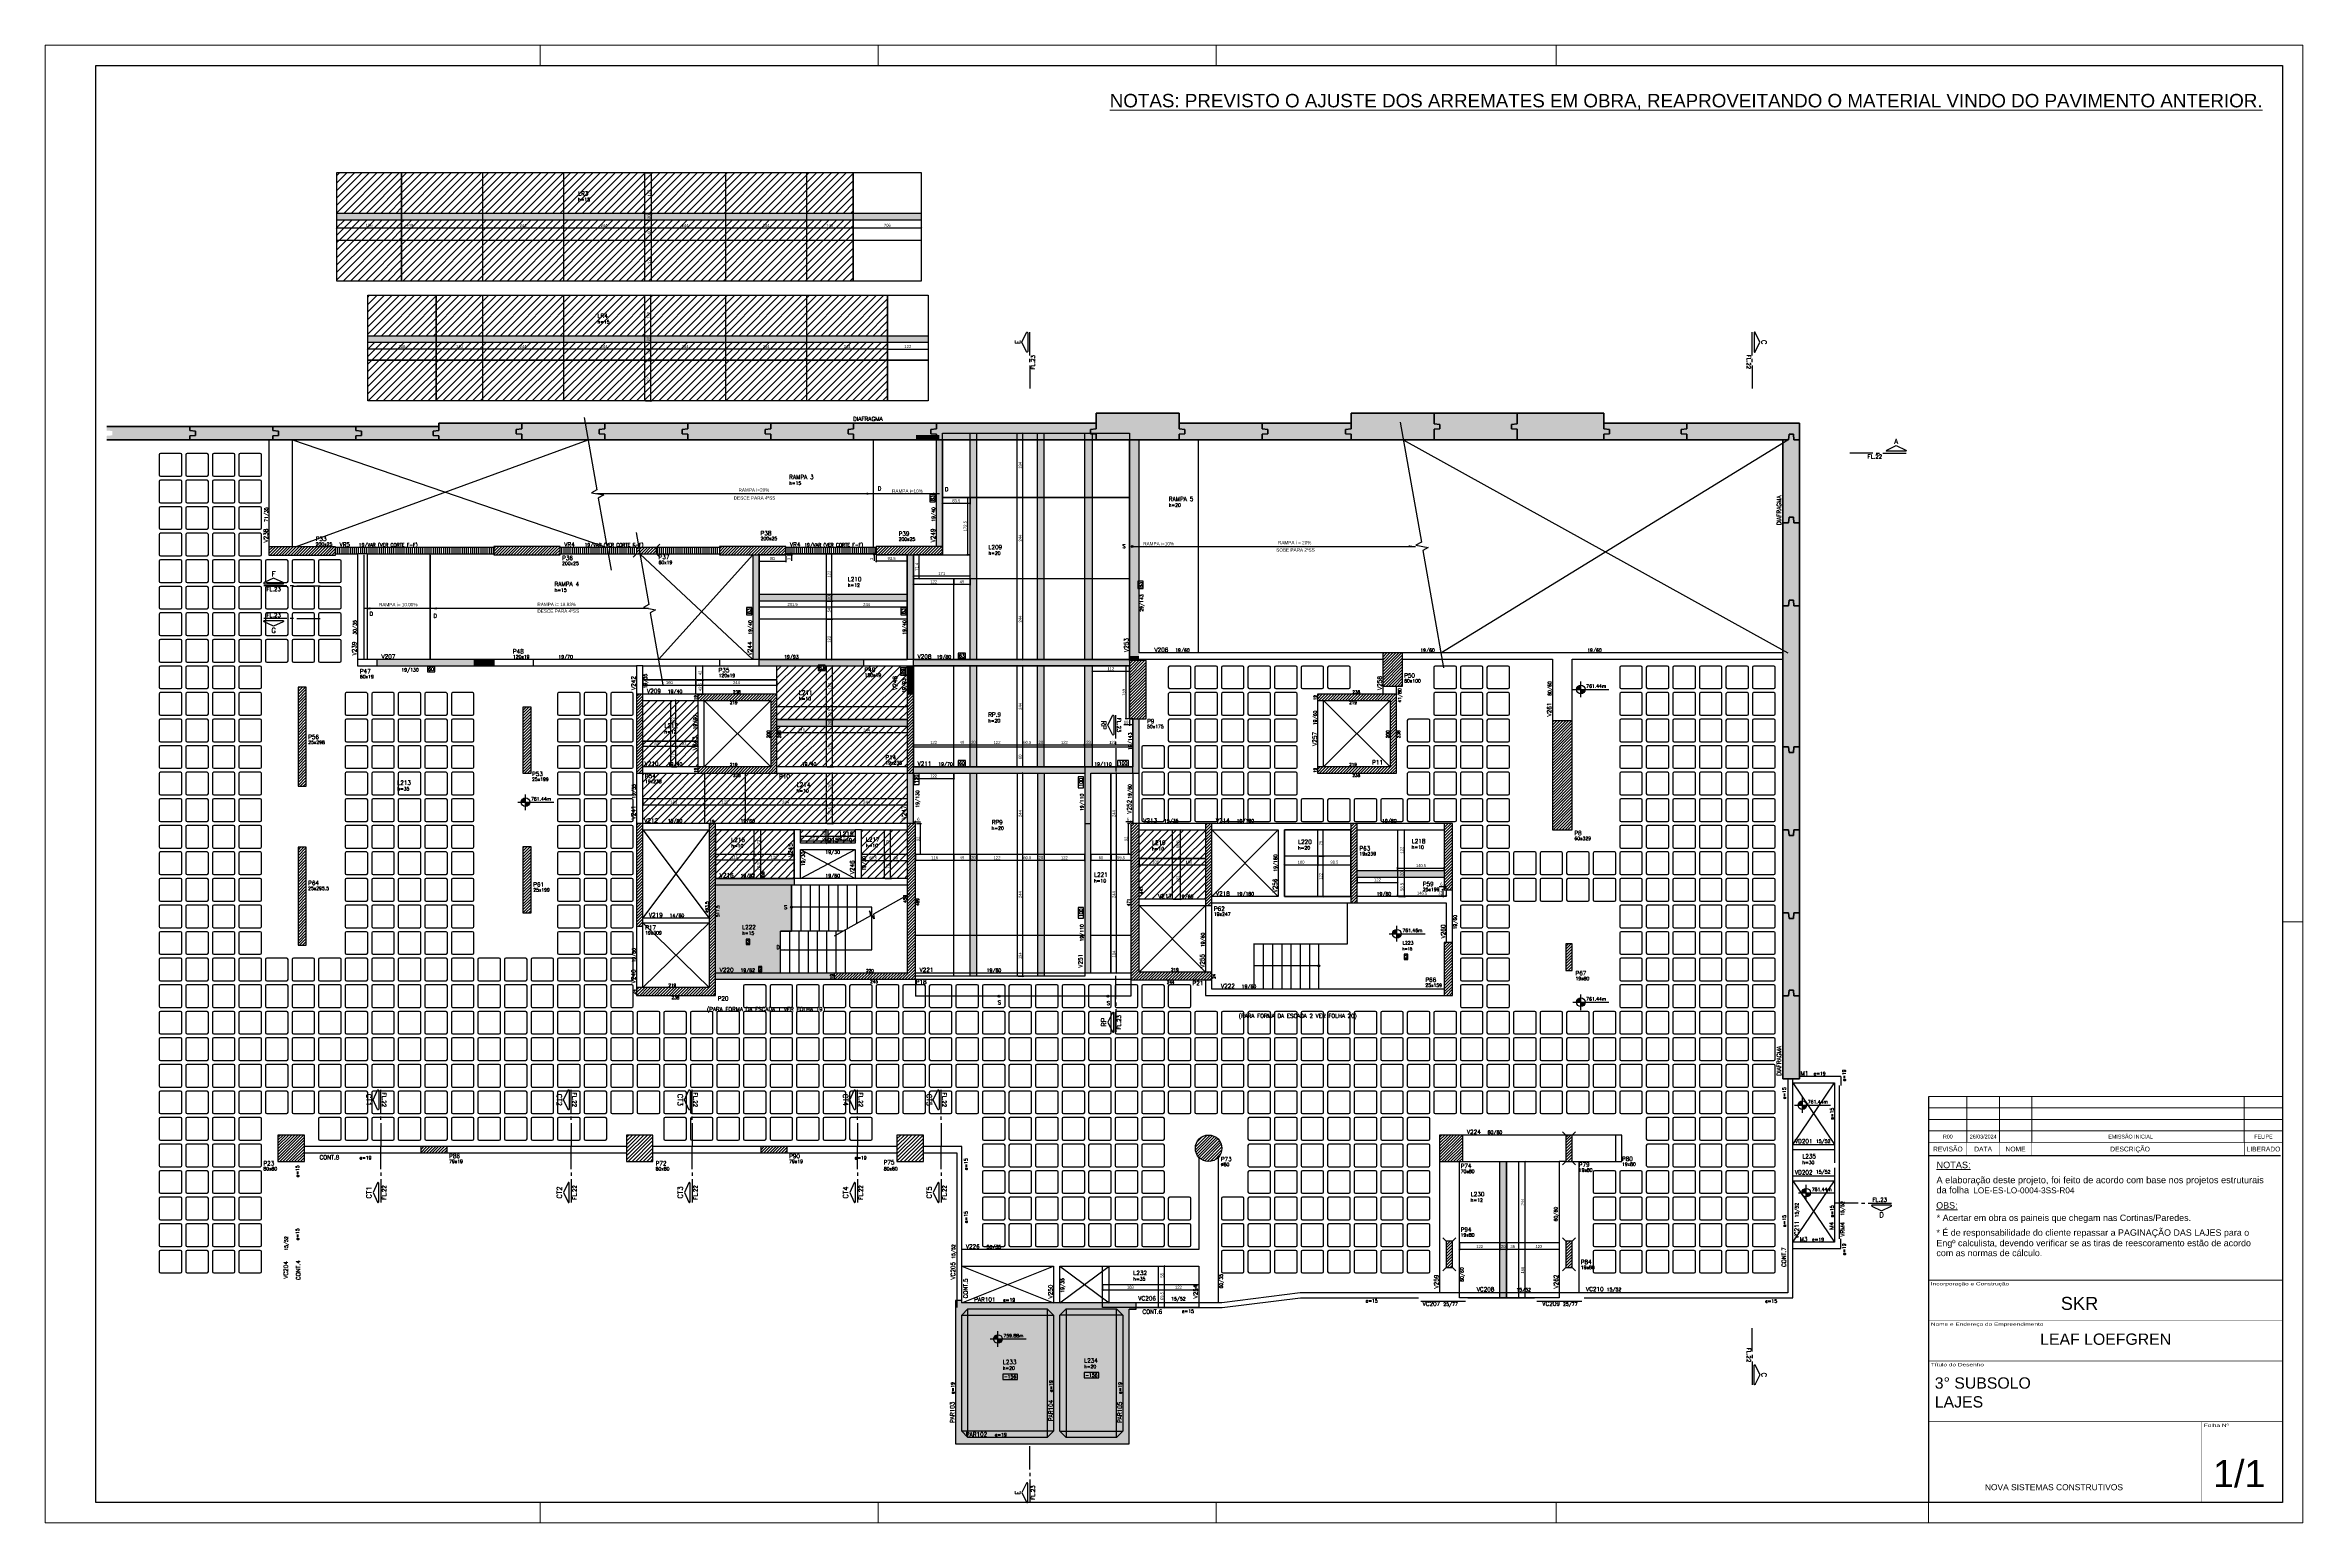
# Model space of a CAD drawing. Header units: millimetres. Extents: x 1860 to 8661, y -614 to 3837.
import ezdxf
from ezdxf.enums import TextEntityAlignment as Align

# ---------------------------------------------------------------- set-up
doc = ezdxf.new("R2010")
doc.units = ezdxf.units.MM
for name, color, linetype in [('251', 5, 'Continuous'), ('COTA', 241, 'Continuous'), ('F-AUX', 2, 'Continuous'), ('F-AUX-RED', 1, 'Continuous'), ('F-CORTE-INDICAÇÃO', 4, 'Continuous'), ('F-CUBETA', 1, 'Continuous'), ('F-DESNIVEL-1', 254, 'Continuous'), ('F-DESNIVEL-21', 81, 'Continuous'), ('F-DESNIVEL-8', 11, 'Continuous'), ('F-ESCADAS', 2, 'Continuous'), ('F-HACHURA-DET', 1, 'Continuous'), ('F-LAJES', 3, 'Continuous'), ('F-LAJES-DIM', 2, 'Continuous'), ('F-LAJES-NOME', 4, 'Continuous'), ('F-LAJES-R', 254, 'Continuous'), ('F-NÍVEL-PLANTA', 2, 'Continuous'), ('F-PARC-DIM', 2, 'Continuous'), ('F-PARC-NOME', 4, 'Continuous'), ('F-PILARES-DIM', 172, 'Continuous'), ('F-PILARES-N', 170, 'Continuous'), ('F-PILARES-NASCE', 4, 'Continuous'), ('F-PILARES-NOME', 170, 'Continuous'), ('F-PILARES-S', 170, 'Continuous'), ('F-SOLIDO-EST', 252, 'Continuous'), ('F-SOLIDO-VIGAS', 252, 'Continuous'), ('F-TEXTO', 6, 'Continuous'), ('F-TEXTO-YELLOW', 2, 'Continuous'), ('F-VIGAS', 3, 'Continuous'), ('F-VIGAS-DIM', 2, 'Continuous'), ('F-VIGAS-NOME', 4, 'Continuous'), ('Painéis', 200, 'Continuous'), ('Pilares', 5, 'Continuous'), ('VIGA', 3, 'Continuous'), ('Vázio', 240, 'Continuous')]:
    doc.layers.add(name, color=color, linetype=linetype)
for name, color, linetype, lineweight in [('CARIMBO', 255, 'Continuous', 9), ('FOLHA', 255, 'Continuous', 5), ('Folhas', 255, 'Continuous', 9), ('Hachura', 251, 'Continuous', 9)]:
    doc.layers.add(name, color=color, linetype=linetype, lineweight=lineweight)
for name, color, linetype, true_color in [('F-DESNIVEL-3', 7, 'Continuous', 0xd5c7ff), ('F-DESNIVEL-4', 7, 'Continuous', 0xc3f1b6), ('F-DESNIVEL-5', 7, 'Continuous', 0xadd6ff), ('F-DESNIVEL-6', 7, 'Continuous', 0xffdebd)]:
    doc.layers.add(name, color=color, linetype=linetype, true_color=true_color)
doc.styles.add('5385-ARQ-PB-BAS-PLA-TER-TORRE-A-106-TXT$0$R60-75', font='romans.shx', dxfattribs={"height": 0.1125})
doc.styles.add('ARIAL', font='arial.ttf')
doc.styles.add('COTA TECNICA-50', font='techl___.ttf', dxfattribs={"height": 9})
doc.styles.add('CP-TEXTO', font='romans.shx')
doc.styles.add('MCP', font='romans.shx')
doc.styles.add('ROMANS', font='romans.shx')
doc.styles.get("Standard").update_dxf_attribs({"font": 'arial.ttf'})
doc.styles.add('Tecnologia', font='')
doc.styles.add('VERDANA', font='verdana.ttf', dxfattribs={"oblique": 15})
doc.styles.get('Tecnologia').set_extended_font_data('Forgotten Futurist')
doc.dimstyles.new('COTA PAINEL-50', dxfattribs={"dimtxt": 9, "dimasz": 3, "dimexe": 3, "dimexo": 3, "dimgap": 3, "dimtad": 1, "dimdec": 1, "dimzin": 12, "dimdsep": 46, "dimtxsty": 'COTA TECNICA-50', "dimblk1": 'OBLIQUE', "dimblk2": 'OBLIQUE', "dimsah": 1, "dimcen": 0.9, "dimclrd": 4, "dimclre": 4, "dimclrt": 240, "dimadec": 1, "dimazin": 3, "dimtfac": 1, "dimtdec": 1, "dimtmove": 0, "dimatfit": 3, "dimfxl": 1, "dimtolj": 1, "dimtzin": 12, "dimarcsym": 0})
pattern_1 = [(45, (3860.447, 999.075), (-4.419417, 4.419417), [])]
pattern_2 = [(90, (3860.447, 999.075), (-6.25, 4e-16), [])]
pattern_3 = [(45, (3860.447, 999.075), (-5.61266, 5.61266), [])]
pattern_4 = [(45, (102, -5e-13), (-11.22532, 11.22532), [])]

# ---------------------------------------------------------------- blocks, each defined once
blk = doc.blocks.new('Nível - Planta')
at = {"layer": 'F-NÍVEL-PLANTA'}
h = blk.add_hatch(color=71, dxfattribs=at)
h.paths.add_polyline_path([(0, 0), (0, 0.26, 0.414214), (-0.26, 0)])
h.paths.add_polyline_path([(0.26, 0), (0, 0), (0, -0.26, 0.414214)])
for p, q in [((-0.47, 0), (1.7, 0)), ((0, -0.47), (0, 0.47))]:
    blk.add_line(p, q, dxfattribs=at)
blk.add_circle((0, 0), 0.26, dxfattribs=at)
at = {"layer": 'F-TEXTO', "color": 3, "style": 'MCP'}
blk.add_attdef('NÍVEL', (0.33, 0.1), '', height=0.2, dxfattribs=at)
blk = doc.blocks.new('*U23')
at = {"layer": 'F-LAJES-DIM', "color": 1}
blk.add_lwpolyline([(0, 0), (11, 0), (11, 16), (0, 16)], close=True, dxfattribs=at)
at = {"layer": 'F-LAJES-DIM', "style": 'MCP'}
blk.add_attdef('DIM', text='', height=10, dxfattribs=at).set_placement((5.5, 8), align=Align.MIDDLE_CENTER)
blk = doc.blocks.new('_VAONER063650636500869008690')
at = {"layer": '251', "color": 1}
for p, q in [((-34, 30), (-34, -30)), ((30, 34), (-30, 34)), ((34, -30), (34, 30)), ((-30, -34), (30, -34))]:
    blk.add_line(p, q, dxfattribs=at)
for centre, start, end in [((-30, 30), 90, 180), ((30, 30), 0, 90), ((-30, -30), 180, 270), ((30, -30), 270, 0)]:
    blk.add_arc(centre, 4, start, end, dxfattribs=at)
blk = doc.blocks.new('*U663')
at = {"layer": 'F-LAJES-DIM', "color": 1}
blk.add_lwpolyline([(0, 0), (44, 0), (44, 16), (0, 16)], close=True, dxfattribs=at)
at = {"layer": 'F-LAJES-DIM', "style": 'MCP'}
blk.add_attdef('DIM', text='', height=10, dxfattribs=at).set_placement((22, 8), align=Align.MIDDLE_CENTER)
blk = doc.blocks.new('*U664')
at = {"layer": 'F-LAJES-DIM', "color": 1}
blk.add_lwpolyline([(0, 0), (44, 0), (44, 16), (0, 16)], close=True, dxfattribs=at)
at = {"layer": 'F-LAJES-DIM', "style": 'MCP'}
blk.add_attdef('DIM', text='', height=10, dxfattribs=at).set_placement((22, 8), align=Align.MIDDLE_CENTER)
blk = doc.blocks.new('*U668')
at = {"layer": 'F-VIGAS-DIM', "color": 1}
blk.add_lwpolyline([(0, 0), (33, 0), (33, 16), (0, 16)], close=True, dxfattribs=at)
at = {"layer": 'F-VIGAS-DIM', "style": 'MCP'}
blk.add_attdef('DIM', text='', height=10, dxfattribs=at).set_placement((16.5, 8), align=Align.MIDDLE_CENTER)
blk = doc.blocks.new('*U11')
at = {"layer": 'F-VIGAS-DIM', "color": 1}
blk.add_lwpolyline([(0, 0), (22, 0), (22, 16), (0, 16)], close=True, dxfattribs=at)
at = {"layer": 'F-VIGAS-DIM', "style": 'MCP'}
blk.add_attdef('DIM', text='', height=10, dxfattribs=at).set_placement((11, 8), align=Align.MIDDLE_CENTER)
blk = doc.blocks.new('*U658')
at = {"layer": 'F-VIGAS-DIM', "color": 1}
blk.add_lwpolyline([(0, 0), (33, 0), (33, 16), (0, 16)], close=True, dxfattribs=at)
at = {"layer": 'F-VIGAS-DIM', "style": 'MCP'}
blk.add_attdef('DIM', text='', height=10, dxfattribs=at).set_placement((16.5, 8), align=Align.MIDDLE_CENTER)
blk = doc.blocks.new('*U661')
at = {"layer": 'F-VIGAS-DIM', "color": 1}
blk.add_lwpolyline([(0, 0), (33, 0), (33, 16), (0, 16)], close=True, dxfattribs=at)
at = {"layer": 'F-VIGAS-DIM', "style": 'MCP'}
blk.add_attdef('DIM', text='', height=10, dxfattribs=at).set_placement((16.5, 8), align=Align.MIDDLE_CENTER)
blk = doc.blocks.new('*U20')
at = {"layer": 'F-VIGAS-DIM', "color": 1}
blk.add_lwpolyline([(0, 0), (11, 0), (11, 16), (0, 16)], close=True, dxfattribs=at)
at = {"layer": 'F-VIGAS-DIM', "style": 'MCP'}
blk.add_attdef('DIM', text='', height=10, dxfattribs=at).set_placement((5.5, 8), align=Align.MIDDLE_CENTER)
blk = doc.blocks.new('*U13')
at = {"layer": 'F-CORTE-INDICAÇÃO'}
for p, q in [((-100, 0), (-170, 0)), ((-80, 0), (-90, 0)), ((-70, 0), (0, 0))]:
    blk.add_line(p, q, dxfattribs=at)
blk.add_lwpolyline([(-112, 6, 0.802585), (-111.2, 9.8), (-140, 23.3), (-168.8, 9.8, 0.802585), (-168, 6)], format="xyb", close=True, dxfattribs=at)
at = {"layer": 'F-CORTE-INDICAÇÃO', "style": 'ROMANS'}
blk.add_attdef('CORTE', text='', height=15, dxfattribs=at).set_placement((-140, 35.8), align=Align.MIDDLE_CENTER)
at = {"layer": 'F-CORTE-INDICAÇÃO', "color": 2, "style": 'ROMANS'}
blk.add_attdef('FOLHA', text='', height=12, dxfattribs=at).set_placement((-140, -10), align=Align.MIDDLE_CENTER)
blk = doc.blocks.new('*U673')
at = {"layer": 'F-CORTE-INDICAÇÃO'}
for p, q in [((70, 0), (0, 0)), ((80, 0), (90, 0)), ((100, 0), (170, 0))]:
    blk.add_line(p, q, dxfattribs=at)
blk.add_lwpolyline([(112, 6, -0.802585), (111.2, 9.8), (140, 23.3), (168.8, 9.8, -0.802585), (168, 6)], format="xyb", close=True, dxfattribs=at)
at = {"layer": 'F-CORTE-INDICAÇÃO', "style": 'ROMANS'}
blk.add_attdef('CORTE', text='', height=15, dxfattribs=at).set_placement((140, 35.8), align=Align.MIDDLE_CENTER)
at = {"layer": 'F-CORTE-INDICAÇÃO', "color": 2, "style": 'ROMANS'}
blk.add_attdef('FOLHA', text='', height=12, dxfattribs=at).set_placement((75.6, -10), align=Align.MIDDLE_CENTER)
blk = doc.blocks.new('*U22')
at = {"layer": 'F-CORTE-INDICAÇÃO'}
for p, q in [((70, 0), (0, 0)), ((80, 0), (90, 0)), ((100, 0), (170, 0))]:
    blk.add_line(p, q, dxfattribs=at)
blk.add_lwpolyline([(112, 6, -0.802585), (111.2, 9.8), (140, 23.3), (168.8, 9.8, -0.802585), (168, 6)], format="xyb", close=True, dxfattribs=at)
at = {"layer": 'F-CORTE-INDICAÇÃO', "style": 'ROMANS'}
blk.add_attdef('CORTE', text='', height=15, dxfattribs=at).set_placement((140, 35.8), align=Align.MIDDLE_CENTER)
at = {"layer": 'F-CORTE-INDICAÇÃO', "color": 2, "style": 'ROMANS'}
blk.add_attdef('FOLHA', text='', height=12, dxfattribs=at).set_placement((79.3, -10), align=Align.MIDDLE_CENTER)
blk = doc.blocks.new('*U21')
at = {"layer": 'F-CORTE-INDICAÇÃO'}
for p, q in [((70, 0), (0, 0)), ((80, 0), (90, 0)), ((100, 0), (170, 0))]:
    blk.add_line(p, q, dxfattribs=at)
blk.add_lwpolyline([(112, 6, -0.802585), (111.2, 9.8), (140, 23.3), (168.8, 9.8, -0.802585), (168, 6)], format="xyb", close=True, dxfattribs=at)
at = {"layer": 'F-CORTE-INDICAÇÃO', "style": 'ROMANS'}
blk.add_attdef('CORTE', text='', height=15, dxfattribs=at).set_placement((140, 35.8), align=Align.MIDDLE_CENTER)
at = {"layer": 'F-CORTE-INDICAÇÃO', "color": 2, "style": 'ROMANS'}
blk.add_attdef('FOLHA', text='', height=12, dxfattribs=at).set_placement((80.5, -10), align=Align.MIDDLE_CENTER)
blk = doc.blocks.new('*U687')
at = {"layer": 'F-CORTE-INDICAÇÃO'}
for p, q in [((70, 0), (0, 0)), ((80, 0), (90, 0)), ((100, 0), (170, 0))]:
    blk.add_line(p, q, dxfattribs=at)
blk.add_lwpolyline([(112, 6, -0.802585), (111.2, 9.8), (140, 23.3), (168.8, 9.8, -0.802585), (168, 6)], format="xyb", close=True, dxfattribs=at)
at = {"layer": 'F-CORTE-INDICAÇÃO', "style": 'ROMANS'}
blk.add_attdef('CORTE', text='', height=15, dxfattribs=at).set_placement((140, 35.8), align=Align.MIDDLE_CENTER)
at = {"layer": 'F-CORTE-INDICAÇÃO', "color": 2, "style": 'ROMANS'}
blk.add_attdef('FOLHA', text='', height=12, dxfattribs=at).set_placement((134.6, -10), align=Align.MIDDLE_CENTER)
blk = doc.blocks.new('*U646')
at = {"layer": 'F-VIGAS-DIM', "color": 1}
blk.add_lwpolyline([(0, 0), (33, 0), (33, 16), (0, 16)], close=True, dxfattribs=at)
at = {"layer": 'F-VIGAS-DIM', "style": 'MCP'}
blk.add_attdef('DIM', text='', height=10, dxfattribs=at).set_placement((16.5, 8), align=Align.MIDDLE_CENTER)
blk = doc.blocks.new('_Oblique')
at = {"color": 0, "linetype": 'ByBlock', "lineweight": -2}
blk.add_line((-0.5, -0.5), (0.5, 0.5), dxfattribs=at)
blk = doc.blocks.new('*D902')
at = {"layer": 'COTA', "color": 4, "lineweight": -2, "transparency": 16777216}
for p, q in [((3879.4, 1397.1), (3879.4, 1380.5)), ((3879.4, 1383.5), (3994.4, 1383.5)), ((3994.4, 1397.1), (3994.4, 1380.5))]:
    blk.add_line(p, q, dxfattribs=at)
at = {"layer": 'Defpoints', "color": 0, "transparency": 16777216}
for p in [(3879.4, 1400.1), (3994.4, 1400.1), (3994.4, 1383.5)]:
    blk.add_point(p, dxfattribs=at)
at = {"layer": 'COTA', "color": 4, "lineweight": -2, "transparency": 16777216, "xscale": 3, "yscale": 3, "zscale": 3, "rotation": 180}
blk.add_blockref('_Oblique', (3879.4, 1383.5), dxfattribs=at)
at = {"layer": 'COTA', "color": 4, "lineweight": -2, "transparency": 16777216, "xscale": 3, "yscale": 3, "zscale": 3}
blk.add_blockref('_Oblique', (3994.4, 1383.5), dxfattribs=at)
at = {"layer": 'COTA', "color": 240, "transparency": 16777216, "insert": (3936.9, 1391.1), "char_height": 9, "attachment_point": 5, "style": 'COTA TECNICA-50'}
blk.add_mtext('\\A1;115', dxfattribs=at)
blk = doc.blocks.new('*D903')
at = {"layer": 'COTA', "color": 4, "lineweight": -2, "transparency": 16777216}
for p, q in [((3994.4, 1397.1), (3994.4, 1380.5)), ((3994.4, 1383.5), (4116.4, 1383.5)), ((4116.4, 1397.6), (4116.4, 1380.5))]:
    blk.add_line(p, q, dxfattribs=at)
at = {"layer": 'Defpoints', "color": 0, "transparency": 16777216}
for p in [(3994.4, 1400.1), (4116.4, 1400.6), (4116.4, 1383.5)]:
    blk.add_point(p, dxfattribs=at)
at = {"layer": 'COTA', "color": 4, "lineweight": -2, "transparency": 16777216, "xscale": 3, "yscale": 3, "zscale": 3, "rotation": 180}
blk.add_blockref('_Oblique', (3994.4, 1383.5), dxfattribs=at)
at = {"layer": 'COTA', "color": 4, "lineweight": -2, "transparency": 16777216, "xscale": 3, "yscale": 3, "zscale": 3}
blk.add_blockref('_Oblique', (4116.4, 1383.5), dxfattribs=at)
at = {"layer": 'COTA', "color": 240, "transparency": 16777216, "insert": (4055.4, 1391.1), "char_height": 9, "attachment_point": 5, "style": 'COTA TECNICA-50'}
blk.add_mtext('\\A1;122', dxfattribs=at)
blk = doc.blocks.new('*D904')
at = {"layer": 'COTA', "color": 4, "lineweight": -2, "transparency": 16777216}
for p, q in [((3997.4, 1400.1), (4019.2, 1400.1)), ((4016.2, 1327.6), (4016.2, 1400.1)), ((3997.4, 1327.6), (4019.2, 1327.6))]:
    blk.add_line(p, q, dxfattribs=at)
at = {"layer": 'Defpoints', "color": 0, "transparency": 16777216}
for p in [(3994.4, 1400.1), (4016.2, 1400.1), (3994.4, 1327.6)]:
    blk.add_point(p, dxfattribs=at)
at = {"layer": 'COTA', "color": 4, "lineweight": -2, "transparency": 16777216, "xscale": 3, "yscale": 3, "zscale": 3}
for p, rotation in [((4016.2, 1400.1), 90), ((4016.2, 1327.6), 270)]:
    blk.add_blockref('_Oblique', p, dxfattribs=dict(at, rotation=rotation))
at = {"layer": 'COTA', "color": 240, "transparency": 16777216, "insert": (4008.6, 1363.8), "char_height": 9, "attachment_point": 5, "rotation": 90, "style": 'COTA TECNICA-50'}
blk.add_mtext('\\A1;72.5', dxfattribs=at)
blk = doc.blocks.new('*D905')
at = {"layer": 'COTA', "color": 4, "lineweight": -2, "transparency": 16777216}
for p, q in [((3997.4, 1473.6), (4019.2, 1473.6)), ((4016.2, 1400.6), (4016.2, 1473.6)), ((3997.4, 1400.6), (4019.2, 1400.6))]:
    blk.add_line(p, q, dxfattribs=at)
at = {"layer": 'Defpoints', "color": 0, "transparency": 16777216}
for p in [(3994.4, 1473.6), (4016.2, 1473.6), (3994.4, 1400.6)]:
    blk.add_point(p, dxfattribs=at)
at = {"layer": 'COTA', "color": 4, "lineweight": -2, "transparency": 16777216, "xscale": 3, "yscale": 3, "zscale": 3}
for p, rotation in [((4016.2, 1473.6), 90), ((4016.2, 1400.6), 270)]:
    blk.add_blockref('_Oblique', p, dxfattribs=dict(at, rotation=rotation))
at = {"layer": 'COTA', "color": 240, "transparency": 16777216, "insert": (4008.5, 1437.1), "char_height": 9, "attachment_point": 5, "rotation": 90, "style": 'COTA TECNICA-50'}
blk.add_mtext('\\A1;73', dxfattribs=at)
blk = doc.blocks.new('*D906')
at = {"layer": 'COTA', "color": 4, "lineweight": -2, "transparency": 16777216}
for p, q in [((4135.4, 1450.6), (4135.4, 1437.3)), ((4135.4, 1440.3), (4217.9, 1440.3)), ((4217.9, 1450.6), (4217.9, 1437.3))]:
    blk.add_line(p, q, dxfattribs=at)
at = {"layer": 'Defpoints', "color": 0, "transparency": 16777216}
for p in [(4135.4, 1453.6), (4217.9, 1453.6), (4217.9, 1440.3)]:
    blk.add_point(p, dxfattribs=at)
at = {"layer": 'COTA', "color": 4, "lineweight": -2, "transparency": 16777216, "xscale": 3, "yscale": 3, "zscale": 3, "rotation": 180}
blk.add_blockref('_Oblique', (4135.4, 1440.3), dxfattribs=at)
at = {"layer": 'COTA', "color": 4, "lineweight": -2, "transparency": 16777216, "xscale": 3, "yscale": 3, "zscale": 3}
blk.add_blockref('_Oblique', (4217.9, 1440.3), dxfattribs=at)
at = {"layer": 'COTA', "color": 240, "transparency": 16777216, "insert": (4176.7, 1447.9), "char_height": 9, "attachment_point": 5, "style": 'COTA TECNICA-50'}
blk.add_mtext('\\A1;82.5', dxfattribs=at)
blk = doc.blocks.new('*D907')
at = {"layer": 'COTA', "color": 4, "lineweight": -2, "transparency": 16777216}
for p, q in [((4217.9, 1450.6), (4217.9, 1437.3)), ((4217.9, 1440.3), (4300.4, 1440.3)), ((4300.4, 1450.6), (4300.4, 1437.3))]:
    blk.add_line(p, q, dxfattribs=at)
at = {"layer": 'Defpoints', "color": 0, "transparency": 16777216}
for p in [(4217.9, 1453.6), (4300.4, 1453.6), (4300.4, 1440.3)]:
    blk.add_point(p, dxfattribs=at)
at = {"layer": 'COTA', "color": 4, "lineweight": -2, "transparency": 16777216, "xscale": 3, "yscale": 3, "zscale": 3, "rotation": 180}
blk.add_blockref('_Oblique', (4217.9, 1440.3), dxfattribs=at)
at = {"layer": 'COTA', "color": 4, "lineweight": -2, "transparency": 16777216, "xscale": 3, "yscale": 3, "zscale": 3}
blk.add_blockref('_Oblique', (4300.4, 1440.3), dxfattribs=at)
at = {"layer": 'COTA', "color": 240, "transparency": 16777216, "insert": (4259.2, 1447.9), "char_height": 9, "attachment_point": 5, "style": 'COTA TECNICA-50'}
blk.add_mtext('\\A1;82.5', dxfattribs=at)
blk = doc.blocks.new('*D908')
at = {"layer": 'COTA', "color": 4, "lineweight": -2, "transparency": 16777216}
for p, q in [((4214.9, 1453.6), (4209.7, 1453.6)), ((4214.9, 1433.6), (4209.7, 1433.6)), ((4212.7, 1433.6), (4212.7, 1453.6))]:
    blk.add_line(p, q, dxfattribs=at)
at = {"layer": 'Defpoints', "color": 0, "transparency": 16777216}
for p in [(4212.7, 1453.6), (4217.9, 1453.6), (4217.9, 1433.6)]:
    blk.add_point(p, dxfattribs=at)
at = {"layer": 'COTA', "color": 4, "lineweight": -2, "transparency": 16777216, "xscale": 3, "yscale": 3, "zscale": 3}
for p, rotation in [((4212.7, 1453.6), 90), ((4212.7, 1433.6), 270)]:
    blk.add_blockref('_Oblique', p, dxfattribs=dict(at, rotation=rotation))
at = {"layer": 'COTA', "color": 240, "transparency": 16777216, "insert": (4205.1, 1443.6), "char_height": 9, "attachment_point": 5, "rotation": 90, "style": 'COTA TECNICA-50'}
blk.add_mtext('\\A1;20', dxfattribs=at)
blk = doc.blocks.new('*D909')
at = {"layer": 'COTA', "color": 4, "lineweight": -2, "transparency": 16777216}
for p, q in [((4214.9, 1473.6), (4209.7, 1473.6)), ((4214.9, 1453.6), (4209.7, 1453.6)), ((4212.7, 1453.6), (4212.7, 1473.6))]:
    blk.add_line(p, q, dxfattribs=at)
at = {"layer": 'Defpoints', "color": 0, "transparency": 16777216}
for p in [(4212.7, 1473.6), (4217.9, 1473.6), (4217.9, 1453.6)]:
    blk.add_point(p, dxfattribs=at)
at = {"layer": 'COTA', "color": 4, "lineweight": -2, "transparency": 16777216, "xscale": 3, "yscale": 3, "zscale": 3}
for p, rotation in [((4212.7, 1473.6), 90), ((4212.7, 1453.6), 270)]:
    blk.add_blockref('_Oblique', p, dxfattribs=dict(at, rotation=rotation))
at = {"layer": 'COTA', "color": 240, "transparency": 16777216, "insert": (4205.1, 1463.6), "char_height": 9, "attachment_point": 5, "rotation": 90, "style": 'COTA TECNICA-50'}
blk.add_mtext('\\A1;20', dxfattribs=at)
blk = doc.blocks.new('*D910')
at = {"layer": 'COTA', "color": 4, "lineweight": -2, "transparency": 16777216}
for p, q in [((4319.4, 1397.6), (4319.4, 1378.3)), ((4319.4, 1381.3), (4387.9, 1381.3)), ((4387.9, 1397.6), (4387.9, 1378.3))]:
    blk.add_line(p, q, dxfattribs=at)
at = {"layer": 'Defpoints', "color": 0, "transparency": 16777216}
for p in [(4319.4, 1400.6), (4387.9, 1400.6), (4387.9, 1381.3)]:
    blk.add_point(p, dxfattribs=at)
at = {"layer": 'COTA', "color": 4, "lineweight": -2, "transparency": 16777216, "xscale": 3, "yscale": 3, "zscale": 3, "rotation": 180}
blk.add_blockref('_Oblique', (4319.4, 1381.3), dxfattribs=at)
at = {"layer": 'COTA', "color": 4, "lineweight": -2, "transparency": 16777216, "xscale": 3, "yscale": 3, "zscale": 3}
blk.add_blockref('_Oblique', (4387.9, 1381.3), dxfattribs=at)
at = {"layer": 'COTA', "color": 240, "transparency": 16777216, "insert": (4353.7, 1388.9), "char_height": 9, "attachment_point": 5, "style": 'COTA TECNICA-50'}
blk.add_mtext('\\A1;68.5', dxfattribs=at)
blk = doc.blocks.new('*D911')
at = {"layer": 'COTA', "color": 4, "lineweight": -2, "transparency": 16777216}
for p, q in [((4388.4, 1397.6), (4388.4, 1378.3)), ((4388.4, 1381.3), (4456.4, 1381.3)), ((4456.4, 1397.6), (4456.4, 1378.3))]:
    blk.add_line(p, q, dxfattribs=at)
at = {"layer": 'Defpoints', "color": 0, "transparency": 16777216}
for p in [(4388.4, 1400.6), (4456.4, 1400.6), (4456.4, 1381.3)]:
    blk.add_point(p, dxfattribs=at)
at = {"layer": 'COTA', "color": 4, "lineweight": -2, "transparency": 16777216, "xscale": 3, "yscale": 3, "zscale": 3, "rotation": 180}
blk.add_blockref('_Oblique', (4388.4, 1381.3), dxfattribs=at)
at = {"layer": 'COTA', "color": 4, "lineweight": -2, "transparency": 16777216, "xscale": 3, "yscale": 3, "zscale": 3}
blk.add_blockref('_Oblique', (4456.4, 1381.3), dxfattribs=at)
at = {"layer": 'COTA', "color": 240, "transparency": 16777216, "insert": (4422.4, 1388.9), "char_height": 9, "attachment_point": 5, "style": 'COTA TECNICA-50'}
blk.add_mtext('\\A1;68', dxfattribs=at)
blk = doc.blocks.new('*D912')
at = {"layer": 'COTA', "color": 4, "lineweight": -2, "transparency": 16777216}
for p, q in [((4390.9, 1400.6), (4409.1, 1400.6)), ((4406.1, 1327.6), (4406.1, 1400.6)), ((4390.9, 1327.6), (4409.1, 1327.6))]:
    blk.add_line(p, q, dxfattribs=at)
at = {"layer": 'Defpoints', "color": 0, "transparency": 16777216}
for p in [(4387.9, 1400.6), (4406.1, 1400.6), (4387.9, 1327.6)]:
    blk.add_point(p, dxfattribs=at)
at = {"layer": 'COTA', "color": 4, "lineweight": -2, "transparency": 16777216, "xscale": 3, "yscale": 3, "zscale": 3}
for p, rotation in [((4406.1, 1400.6), 90), ((4406.1, 1327.6), 270)]:
    blk.add_blockref('_Oblique', p, dxfattribs=dict(at, rotation=rotation))
at = {"layer": 'COTA', "color": 240, "transparency": 16777216, "insert": (4398.4, 1364.1), "char_height": 9, "attachment_point": 5, "rotation": 90, "style": 'COTA TECNICA-50'}
blk.add_mtext('\\A1;73', dxfattribs=at)
blk = doc.blocks.new('*D913')
at = {"layer": 'COTA', "color": 4, "lineweight": -2, "transparency": 16777216}
for p, q in [((4390.9, 1473.6), (4409.1, 1473.6)), ((4406.1, 1400.6), (4406.1, 1473.6)), ((4390.9, 1400.6), (4409.1, 1400.6))]:
    blk.add_line(p, q, dxfattribs=at)
at = {"layer": 'Defpoints', "color": 0, "transparency": 16777216}
for p in [(4387.9, 1473.6), (4406.1, 1473.6), (4387.9, 1400.6)]:
    blk.add_point(p, dxfattribs=at)
at = {"layer": 'COTA', "color": 4, "lineweight": -2, "transparency": 16777216, "xscale": 3, "yscale": 3, "zscale": 3}
for p, rotation in [((4406.1, 1473.6), 90), ((4406.1, 1400.6), 270)]:
    blk.add_blockref('_Oblique', p, dxfattribs=dict(at, rotation=rotation))
at = {"layer": 'COTA', "color": 240, "transparency": 16777216, "insert": (4398.4, 1437.1), "char_height": 9, "attachment_point": 5, "rotation": 90, "style": 'COTA TECNICA-50'}
blk.add_mtext('\\A1;73', dxfattribs=at)
blk = doc.blocks.new('*D921')
at = {"layer": 'COTA', "color": 4, "lineweight": -2, "transparency": 16777216}
for p, q in [((3660.4, 1565.6), (3660.4, 1546.6)), ((3846.4, 1565.6), (3846.4, 1546.6)), ((3660.4, 1549.6), (3846.4, 1549.6))]:
    blk.add_line(p, q, dxfattribs=at)
at = {"layer": 'Defpoints', "color": 0, "transparency": 16777216}
for p in [(3660.4, 1568.6), (3846.4, 1568.6), (3846.4, 1549.6)]:
    blk.add_point(p, dxfattribs=at)
at = {"layer": 'COTA', "color": 4, "lineweight": -2, "transparency": 16777216, "xscale": 3, "yscale": 3, "zscale": 3, "rotation": 180}
blk.add_blockref('_Oblique', (3660.4, 1549.6), dxfattribs=at)
at = {"layer": 'COTA', "color": 4, "lineweight": -2, "transparency": 16777216, "xscale": 3, "yscale": 3, "zscale": 3}
blk.add_blockref('_Oblique', (3846.4, 1549.6), dxfattribs=at)
at = {"layer": 'COTA', "color": 240, "transparency": 16777216, "insert": (3753.4, 1557.2), "char_height": 9, "attachment_point": 5, "style": 'COTA TECNICA-50'}
blk.add_mtext('\\A1;186', dxfattribs=at)
blk = doc.blocks.new('*D916')
at = {"layer": 'COTA', "color": 4, "lineweight": -2, "transparency": 16777216}
for p, q in [((3846.4, 1565.6), (3846.4, 1546.6)), ((3968.4, 1565.1), (3968.4, 1546.6)), ((3846.4, 1549.6), (3968.4, 1549.6))]:
    blk.add_line(p, q, dxfattribs=at)
at = {"layer": 'Defpoints', "color": 0, "transparency": 16777216}
for p in [(3846.4, 1568.6), (3968.4, 1568.1), (3968.4, 1549.6)]:
    blk.add_point(p, dxfattribs=at)
at = {"layer": 'COTA', "color": 4, "lineweight": -2, "transparency": 16777216, "xscale": 3, "yscale": 3, "zscale": 3, "rotation": 180}
blk.add_blockref('_Oblique', (3846.4, 1549.6), dxfattribs=at)
at = {"layer": 'COTA', "color": 4, "lineweight": -2, "transparency": 16777216, "xscale": 3, "yscale": 3, "zscale": 3}
blk.add_blockref('_Oblique', (3968.4, 1549.6), dxfattribs=at)
at = {"layer": 'COTA', "color": 240, "transparency": 16777216, "insert": (3907.4, 1557.2), "char_height": 9, "attachment_point": 5, "style": 'COTA TECNICA-50'}
blk.add_mtext('\\A1;122', dxfattribs=at)
blk = doc.blocks.new('*D917')
at = {"layer": 'COTA', "color": 4, "lineweight": -2, "transparency": 16777216}
for p, q in [((3968.4, 1565.1), (3968.4, 1546.6)), ((3968.4, 1549.6), (4212.4, 1549.6))]:
    blk.add_line(p, q, dxfattribs=at)
at = {"layer": 'Defpoints', "color": 0, "transparency": 16777216}
for p in [(3968.4, 1568.1), (4212.4, 1549.6), (4212.4, 1549.6)]:
    blk.add_point(p, dxfattribs=at)
at = {"layer": 'COTA', "color": 4, "lineweight": -2, "transparency": 16777216, "xscale": 3, "yscale": 3, "zscale": 3, "rotation": 180}
blk.add_blockref('_Oblique', (3968.4, 1549.6), dxfattribs=at)
at = {"layer": 'COTA', "color": 4, "lineweight": -2, "transparency": 16777216, "xscale": 3, "yscale": 3, "zscale": 3}
blk.add_blockref('_Oblique', (4212.4, 1549.6), dxfattribs=at)
at = {"layer": 'COTA', "color": 240, "transparency": 16777216, "insert": (4090.4, 1557.2), "char_height": 9, "attachment_point": 5, "style": 'COTA TECNICA-50'}
blk.add_mtext('\\A1;244', dxfattribs=at)
blk = doc.blocks.new('*D918')
at = {"layer": 'COTA', "color": 4, "lineweight": -2, "transparency": 16777216}
blk.add_line((4212.4, 1549.6), (4456.4, 1549.6), dxfattribs=at)
at = {"layer": 'Defpoints', "color": 0, "transparency": 16777216}
for p in [(4212.4, 1549.6), (4456.4, 1549.6), (4456.4, 1549.6)]:
    blk.add_point(p, dxfattribs=at)
at = {"layer": 'COTA', "color": 4, "lineweight": -2, "transparency": 16777216, "xscale": 3, "yscale": 3, "zscale": 3, "rotation": 180}
blk.add_blockref('_Oblique', (4212.4, 1549.6), dxfattribs=at)
at = {"layer": 'COTA', "color": 4, "lineweight": -2, "transparency": 16777216, "xscale": 3, "yscale": 3, "zscale": 3}
blk.add_blockref('_Oblique', (4456.4, 1549.6), dxfattribs=at)
at = {"layer": 'COTA', "color": 240, "transparency": 16777216, "insert": (4334.4, 1557.2), "char_height": 9, "attachment_point": 5, "style": 'COTA TECNICA-50'}
blk.add_mtext('\\A1;244', dxfattribs=at)
blk = doc.blocks.new('*D919')
at = {"layer": 'COTA', "color": 4, "lineweight": -2, "transparency": 16777216}
for p, q in [((4215.4, 1568.1), (4234.5, 1568.1)), ((4231.5, 1492.6), (4231.5, 1568.1)), ((4215.4, 1492.6), (4234.5, 1492.6))]:
    blk.add_line(p, q, dxfattribs=at)
at = {"layer": 'Defpoints', "color": 0, "transparency": 16777216}
for p in [(4212.4, 1568.1), (4231.5, 1568.1), (4212.4, 1492.6)]:
    blk.add_point(p, dxfattribs=at)
at = {"layer": 'COTA', "color": 4, "lineweight": -2, "transparency": 16777216, "xscale": 3, "yscale": 3, "zscale": 3}
for p, rotation in [((4231.5, 1568.1), 90), ((4231.5, 1492.6), 270)]:
    blk.add_blockref('_Oblique', p, dxfattribs=dict(at, rotation=rotation))
at = {"layer": 'COTA', "color": 240, "transparency": 16777216, "insert": (4223.9, 1530.3), "char_height": 9, "attachment_point": 5, "rotation": 90, "style": 'COTA TECNICA-50'}
blk.add_mtext('\\A1;75.5', dxfattribs=at)
blk = doc.blocks.new('*D920')
at = {"layer": 'COTA', "color": 4, "lineweight": -2, "transparency": 16777216}
for p, q in [((4215.4, 1644.6), (4234.5, 1644.6)), ((4231.5, 1568.6), (4231.5, 1644.6)), ((4215.4, 1568.6), (4234.5, 1568.6))]:
    blk.add_line(p, q, dxfattribs=at)
at = {"layer": 'Defpoints', "color": 0, "transparency": 16777216}
for p in [(4212.4, 1644.6), (4231.5, 1644.6), (4212.4, 1568.6)]:
    blk.add_point(p, dxfattribs=at)
at = {"layer": 'COTA', "color": 4, "lineweight": -2, "transparency": 16777216, "xscale": 3, "yscale": 3, "zscale": 3}
for p, rotation in [((4231.5, 1644.6), 90), ((4231.5, 1568.6), 270)]:
    blk.add_blockref('_Oblique', p, dxfattribs=dict(at, rotation=rotation))
at = {"layer": 'COTA', "color": 240, "transparency": 16777216, "insert": (4223.9, 1606.6), "char_height": 9, "attachment_point": 5, "rotation": 90, "style": 'COTA TECNICA-50'}
blk.add_mtext('\\A1;76', dxfattribs=at)
blk = doc.blocks.new('*D922')
at = {"layer": 'COTA', "color": 4, "lineweight": -2, "transparency": 16777216}
for p, q in [((3660.4, 1738.6), (3660.4, 1722.8)), ((3660.4, 1725.8), (3743.4, 1725.8)), ((3743.4, 1738.6), (3743.4, 1722.8))]:
    blk.add_line(p, q, dxfattribs=at)
at = {"layer": 'Defpoints', "color": 0, "transparency": 16777216}
for p in [(3660.4, 1741.6), (3743.4, 1741.6), (3743.4, 1725.8)]:
    blk.add_point(p, dxfattribs=at)
at = {"layer": 'COTA', "color": 4, "lineweight": -2, "transparency": 16777216, "xscale": 3, "yscale": 3, "zscale": 3, "rotation": 180}
blk.add_blockref('_Oblique', (3660.4, 1725.8), dxfattribs=at)
at = {"layer": 'COTA', "color": 4, "lineweight": -2, "transparency": 16777216, "xscale": 3, "yscale": 3, "zscale": 3}
blk.add_blockref('_Oblique', (3743.4, 1725.8), dxfattribs=at)
at = {"layer": 'COTA', "color": 240, "transparency": 16777216, "insert": (3701.9, 1733.5), "char_height": 9, "attachment_point": 5, "style": 'COTA TECNICA-50'}
blk.add_mtext('\\A1;83', dxfattribs=at)
blk = doc.blocks.new('*D923')
at = {"layer": 'COTA', "color": 4, "lineweight": -2, "transparency": 16777216}
for p, q in [((3743.4, 1738.6), (3743.4, 1722.8)), ((3743.4, 1725.8), (3826.4, 1725.8)), ((3826.4, 1738.6), (3826.4, 1722.8))]:
    blk.add_line(p, q, dxfattribs=at)
at = {"layer": 'Defpoints', "color": 0, "transparency": 16777216}
for p in [(3743.4, 1741.6), (3826.4, 1741.6), (3826.4, 1725.8)]:
    blk.add_point(p, dxfattribs=at)
at = {"layer": 'COTA', "color": 4, "lineweight": -2, "transparency": 16777216, "xscale": 3, "yscale": 3, "zscale": 3, "rotation": 180}
blk.add_blockref('_Oblique', (3743.4, 1725.8), dxfattribs=at)
at = {"layer": 'COTA', "color": 4, "lineweight": -2, "transparency": 16777216, "xscale": 3, "yscale": 3, "zscale": 3}
blk.add_blockref('_Oblique', (3826.4, 1725.8), dxfattribs=at)
at = {"layer": 'COTA', "color": 240, "transparency": 16777216, "insert": (3784.9, 1733.5), "char_height": 9, "attachment_point": 5, "style": 'COTA TECNICA-50'}
blk.add_mtext('\\A1;83', dxfattribs=at)
blk = doc.blocks.new('*D924')
at = {"layer": 'COTA', "color": 4, "lineweight": -2, "transparency": 16777216}
for p, q in [((3746.4, 1741.1), (3762.3, 1741.1)), ((3759.3, 1663.6), (3759.3, 1741.1)), ((3746.4, 1663.6), (3762.3, 1663.6))]:
    blk.add_line(p, q, dxfattribs=at)
at = {"layer": 'Defpoints', "color": 0, "transparency": 16777216}
for p in [(3743.4, 1741.1), (3759.3, 1741.1), (3743.4, 1663.6)]:
    blk.add_point(p, dxfattribs=at)
at = {"layer": 'COTA', "color": 4, "lineweight": -2, "transparency": 16777216, "xscale": 3, "yscale": 3, "zscale": 3}
for p, rotation in [((3759.3, 1741.1), 90), ((3759.3, 1663.6), 270)]:
    blk.add_blockref('_Oblique', p, dxfattribs=dict(at, rotation=rotation))
at = {"layer": 'COTA', "color": 240, "transparency": 16777216, "insert": (3751.7, 1702.3), "char_height": 9, "attachment_point": 5, "rotation": 90, "style": 'COTA TECNICA-50'}
blk.add_mtext('\\A1;77.5', dxfattribs=at)
blk = doc.blocks.new('*D925')
at = {"layer": 'COTA', "color": 4, "lineweight": -2, "transparency": 16777216}
for p, q in [((3746.4, 1863.6), (3762.3, 1863.6)), ((3759.3, 1741.6), (3759.3, 1863.6)), ((3746.4, 1741.6), (3762.3, 1741.6))]:
    blk.add_line(p, q, dxfattribs=at)
at = {"layer": 'Defpoints', "color": 0, "transparency": 16777216}
for p in [(3743.4, 1863.6), (3759.3, 1863.6), (3743.4, 1741.6)]:
    blk.add_point(p, dxfattribs=at)
at = {"layer": 'COTA', "color": 4, "lineweight": -2, "transparency": 16777216, "xscale": 3, "yscale": 3, "zscale": 3}
for p, rotation in [((3759.3, 1863.6), 90), ((3759.3, 1741.6), 270)]:
    blk.add_blockref('_Oblique', p, dxfattribs=dict(at, rotation=rotation))
at = {"layer": 'COTA', "color": 240, "transparency": 16777216, "insert": (3751.8, 1802.6), "char_height": 9, "attachment_point": 5, "rotation": 90, "style": 'COTA TECNICA-50'}
blk.add_mtext('\\A1;122', dxfattribs=at)
blk = doc.blocks.new('*D926')
at = {"layer": 'COTA', "color": 4, "lineweight": -2, "transparency": 16777216}
for p, q in [((4064.4, 1782.6), (4064.4, 1763.9)), ((4212.4, 1782.6), (4212.4, 1763.9)), ((4064.4, 1766.9), (4212.4, 1766.9))]:
    blk.add_line(p, q, dxfattribs=at)
at = {"layer": 'Defpoints', "color": 0, "transparency": 16777216}
for p in [(4064.4, 1785.6), (4212.4, 1785.6), (4212.4, 1766.9)]:
    blk.add_point(p, dxfattribs=at)
at = {"layer": 'COTA', "color": 4, "lineweight": -2, "transparency": 16777216, "xscale": 3, "yscale": 3, "zscale": 3, "rotation": 180}
blk.add_blockref('_Oblique', (4064.4, 1766.9), dxfattribs=at)
at = {"layer": 'COTA', "color": 4, "lineweight": -2, "transparency": 16777216, "xscale": 3, "yscale": 3, "zscale": 3}
blk.add_blockref('_Oblique', (4212.4, 1766.9), dxfattribs=at)
at = {"layer": 'COTA', "color": 240, "transparency": 16777216, "insert": (4138.4, 1774.5), "char_height": 9, "attachment_point": 5, "style": 'COTA TECNICA-50'}
blk.add_mtext('\\A1;148', dxfattribs=at)
blk = doc.blocks.new('*D927')
at = {"layer": 'COTA', "color": 4, "lineweight": -2, "transparency": 16777216}
for p, q in [((4212.4, 1782.6), (4212.4, 1763.9)), ((4456.4, 1782.6), (4456.4, 1763.9)), ((4212.4, 1766.9), (4456.4, 1766.9))]:
    blk.add_line(p, q, dxfattribs=at)
at = {"layer": 'Defpoints', "color": 0, "transparency": 16777216}
for p in [(4212.4, 1785.6), (4456.4, 1785.6), (4456.4, 1766.9)]:
    blk.add_point(p, dxfattribs=at)
at = {"layer": 'COTA', "color": 4, "lineweight": -2, "transparency": 16777216, "xscale": 3, "yscale": 3, "zscale": 3, "rotation": 180}
blk.add_blockref('_Oblique', (4212.4, 1766.9), dxfattribs=at)
at = {"layer": 'COTA', "color": 4, "lineweight": -2, "transparency": 16777216, "xscale": 3, "yscale": 3, "zscale": 3}
blk.add_blockref('_Oblique', (4456.4, 1766.9), dxfattribs=at)
at = {"layer": 'COTA', "color": 240, "transparency": 16777216, "insert": (4334.4, 1774.4), "char_height": 9, "attachment_point": 5, "style": 'COTA TECNICA-50'}
blk.add_mtext('\\A1;244', dxfattribs=at)
blk = doc.blocks.new('*D928')
at = {"layer": 'COTA', "color": 4, "lineweight": -2, "transparency": 16777216}
for p, q in [((4215.4, 1785.6), (4234.7, 1785.6)), ((4231.7, 1663.6), (4231.7, 1785.6)), ((4215.4, 1663.6), (4234.7, 1663.6))]:
    blk.add_line(p, q, dxfattribs=at)
at = {"layer": 'Defpoints', "color": 0, "transparency": 16777216}
for p in [(4212.4, 1785.6), (4231.7, 1785.6), (4212.4, 1663.6)]:
    blk.add_point(p, dxfattribs=at)
at = {"layer": 'COTA', "color": 4, "lineweight": -2, "transparency": 16777216, "xscale": 3, "yscale": 3, "zscale": 3}
for p, rotation in [((4231.7, 1785.6), 90), ((4231.7, 1663.6), 270)]:
    blk.add_blockref('_Oblique', p, dxfattribs=dict(at, rotation=rotation))
at = {"layer": 'COTA', "color": 240, "transparency": 16777216, "insert": (4224.1, 1724.6), "char_height": 9, "attachment_point": 5, "rotation": 90, "style": 'COTA TECNICA-50'}
blk.add_mtext('\\A1;122', dxfattribs=at)
blk = doc.blocks.new('*D929')
at = {"layer": 'COTA', "color": 4, "lineweight": -2, "transparency": 16777216}
for p, q in [((4215.4, 1805.6), (4234.7, 1805.6)), ((4215.4, 1785.6), (4234.7, 1785.6)), ((4231.7, 1785.6), (4231.7, 1805.6))]:
    blk.add_line(p, q, dxfattribs=at)
at = {"layer": 'Defpoints', "color": 0, "transparency": 16777216}
for p in [(4212.4, 1805.6), (4212.4, 1785.6), (4231.7, 1805.6)]:
    blk.add_point(p, dxfattribs=at)
at = {"layer": 'COTA', "color": 4, "lineweight": -2, "transparency": 16777216, "xscale": 3, "yscale": 3, "zscale": 3}
for p, rotation in [((4231.7, 1805.6), 90), ((4231.7, 1785.6), 270)]:
    blk.add_blockref('_Oblique', p, dxfattribs=dict(at, rotation=rotation))
at = {"layer": 'COTA', "color": 240, "transparency": 16777216, "insert": (4224.1, 1795.6), "char_height": 9, "attachment_point": 5, "rotation": 90, "style": 'COTA TECNICA-50'}
blk.add_mtext('\\A1;20', dxfattribs=at)
blk = doc.blocks.new('*D930')
at = {"layer": 'COTA', "color": 4, "lineweight": -2, "transparency": 16777216}
for p, q in [((4215.4, 1845.6), (4234.7, 1845.6)), ((4231.7, 1806.1), (4231.7, 1845.6)), ((4215.4, 1806.1), (4234.7, 1806.1))]:
    blk.add_line(p, q, dxfattribs=at)
at = {"layer": 'Defpoints', "color": 0, "transparency": 16777216}
for p in [(4212.4, 1845.6), (4231.7, 1845.6), (4212.4, 1806.1)]:
    blk.add_point(p, dxfattribs=at)
at = {"layer": 'COTA', "color": 4, "lineweight": -2, "transparency": 16777216, "xscale": 3, "yscale": 3, "zscale": 3}
for p, rotation in [((4231.7, 1845.6), 90), ((4231.7, 1806.1), 270)]:
    blk.add_blockref('_Oblique', p, dxfattribs=dict(at, rotation=rotation))
at = {"layer": 'COTA', "color": 240, "transparency": 16777216, "insert": (4223.9, 1825.8), "char_height": 9, "attachment_point": 5, "rotation": 90, "style": 'COTA TECNICA-50'}
blk.add_mtext('\\A1;39.5', dxfattribs=at)
blk = doc.blocks.new('*D931')
at = {"layer": 'COTA', "color": 4, "lineweight": -2, "transparency": 16777216}
for p, q in [((4215.4, 1967.6), (4234.7, 1967.6)), ((4231.7, 1845.6), (4231.7, 1967.6)), ((4215.4, 1845.6), (4234.7, 1845.6))]:
    blk.add_line(p, q, dxfattribs=at)
at = {"layer": 'Defpoints', "color": 0, "transparency": 16777216}
for p in [(4212.4, 1967.6), (4231.7, 1967.6), (4212.4, 1845.6)]:
    blk.add_point(p, dxfattribs=at)
at = {"layer": 'COTA', "color": 4, "lineweight": -2, "transparency": 16777216, "xscale": 3, "yscale": 3, "zscale": 3}
for p, rotation in [((4231.7, 1967.6), 90), ((4231.7, 1845.6), 270)]:
    blk.add_blockref('_Oblique', p, dxfattribs=dict(at, rotation=rotation))
at = {"layer": 'COTA', "color": 240, "transparency": 16777216, "insert": (4224.1, 1906.6), "char_height": 9, "attachment_point": 5, "rotation": 90, "style": 'COTA TECNICA-50'}
blk.add_mtext('\\A1;122', dxfattribs=at)
blk = doc.blocks.new('*D932')
at = {"layer": 'COTA', "color": 4, "lineweight": -2, "transparency": 16777216}
for p, q in [((3660.4, 1922.1), (3660.4, 1906.7)), ((3660.4, 1909.7), (3820.4, 1909.7)), ((3820.4, 1922.1), (3820.4, 1906.7))]:
    blk.add_line(p, q, dxfattribs=at)
at = {"layer": 'Defpoints', "color": 0, "transparency": 16777216}
for p in [(3660.4, 1925.1), (3820.4, 1925.1), (3820.4, 1909.7)]:
    blk.add_point(p, dxfattribs=at)
at = {"layer": 'COTA', "color": 4, "lineweight": -2, "transparency": 16777216, "xscale": 3, "yscale": 3, "zscale": 3, "rotation": 180}
blk.add_blockref('_Oblique', (3660.4, 1909.7), dxfattribs=at)
at = {"layer": 'COTA', "color": 4, "lineweight": -2, "transparency": 16777216, "xscale": 3, "yscale": 3, "zscale": 3}
blk.add_blockref('_Oblique', (3820.4, 1909.7), dxfattribs=at)
at = {"layer": 'COTA', "color": 240, "transparency": 16777216, "insert": (3740.4, 1917.3), "char_height": 9, "attachment_point": 5, "style": 'COTA TECNICA-50'}
blk.add_mtext('\\A1;160', dxfattribs=at)
blk = doc.blocks.new('*D933')
at = {"layer": 'COTA', "color": 4, "lineweight": -2, "transparency": 16777216}
for p, q in [((3820.4, 1922.1), (3820.4, 1906.7)), ((3820.4, 1909.7), (4064.4, 1909.7)), ((4064.4, 1922.1), (4064.4, 1906.7))]:
    blk.add_line(p, q, dxfattribs=at)
at = {"layer": 'Defpoints', "color": 0, "transparency": 16777216}
for p in [(3820.4, 1925.1), (4064.4, 1925.1), (4064.4, 1909.7)]:
    blk.add_point(p, dxfattribs=at)
at = {"layer": 'COTA', "color": 4, "lineweight": -2, "transparency": 16777216, "xscale": 3, "yscale": 3, "zscale": 3, "rotation": 180}
blk.add_blockref('_Oblique', (3820.4, 1909.7), dxfattribs=at)
at = {"layer": 'COTA', "color": 4, "lineweight": -2, "transparency": 16777216, "xscale": 3, "yscale": 3, "zscale": 3}
blk.add_blockref('_Oblique', (4064.4, 1909.7), dxfattribs=at)
at = {"layer": 'COTA', "color": 240, "transparency": 16777216, "insert": (3942.4, 1917.3), "char_height": 9, "attachment_point": 5, "style": 'COTA TECNICA-50'}
blk.add_mtext('\\A1;244', dxfattribs=at)
blk = doc.blocks.new('*D934')
at = {"layer": 'COTA', "color": 4, "lineweight": -2, "transparency": 16777216}
for p, q in [((3823.4, 1925.1), (3843.6, 1925.1)), ((3840.6, 1882.6), (3840.6, 1925.1)), ((3823.4, 1882.6), (3843.6, 1882.6))]:
    blk.add_line(p, q, dxfattribs=at)
at = {"layer": 'Defpoints', "color": 0, "transparency": 16777216}
for p in [(3820.4, 1925.1), (3840.6, 1925.1), (3820.4, 1882.6)]:
    blk.add_point(p, dxfattribs=at)
at = {"layer": 'COTA', "color": 4, "lineweight": -2, "transparency": 16777216, "xscale": 3, "yscale": 3, "zscale": 3}
for p, rotation in [((3840.6, 1925.1), 90), ((3840.6, 1882.6), 270)]:
    blk.add_blockref('_Oblique', p, dxfattribs=dict(at, rotation=rotation))
at = {"layer": 'COTA', "color": 240, "transparency": 16777216, "insert": (3833, 1903.8), "char_height": 9, "attachment_point": 5, "rotation": 90, "style": 'COTA TECNICA-50'}
blk.add_mtext('\\A1;42.5', dxfattribs=at)
blk = doc.blocks.new('*D935')
at = {"layer": 'COTA', "color": 4, "lineweight": -2, "transparency": 16777216}
for p, q in [((3823.4, 1967.6), (3843.6, 1967.6)), ((3823.4, 1925.6), (3843.6, 1925.6)), ((3840.6, 1925.6), (3840.6, 1967.6))]:
    blk.add_line(p, q, dxfattribs=at)
at = {"layer": 'Defpoints', "color": 0, "transparency": 16777216}
for p in [(3820.4, 1967.6), (3820.4, 1925.6), (3840.6, 1967.6)]:
    blk.add_point(p, dxfattribs=at)
at = {"layer": 'COTA', "color": 4, "lineweight": -2, "transparency": 16777216, "xscale": 3, "yscale": 3, "zscale": 3}
for p, rotation in [((3840.6, 1967.6), 90), ((3840.6, 1925.6), 270)]:
    blk.add_blockref('_Oblique', p, dxfattribs=dict(at, rotation=rotation))
at = {"layer": 'COTA', "color": 240, "transparency": 16777216, "insert": (3833, 1946.6), "char_height": 9, "attachment_point": 5, "rotation": 90, "style": 'COTA TECNICA-50'}
blk.add_mtext('\\A1;42', dxfattribs=at)
blk = doc.blocks.new('*D936')
at = {"layer": 'COTA', "color": 4, "lineweight": -2, "transparency": 16777216}
for p, q in [((5155.4, 1383.6), (5155.4, 1365.7)), ((5155.4, 1368.7), (5255.4, 1368.7)), ((5255.4, 1383.6), (5255.4, 1365.7))]:
    blk.add_line(p, q, dxfattribs=at)
at = {"layer": 'Defpoints', "color": 0, "transparency": 16777216}
for p in [(5155.4, 1386.6), (5255.4, 1386.6), (5255.4, 1368.7)]:
    blk.add_point(p, dxfattribs=at)
at = {"layer": 'COTA', "color": 4, "lineweight": -2, "transparency": 16777216, "xscale": 3, "yscale": 3, "zscale": 3, "rotation": 180}
blk.add_blockref('_Oblique', (5155.4, 1368.7), dxfattribs=at)
at = {"layer": 'COTA', "color": 4, "lineweight": -2, "transparency": 16777216, "xscale": 3, "yscale": 3, "zscale": 3}
blk.add_blockref('_Oblique', (5255.4, 1368.7), dxfattribs=at)
at = {"layer": 'COTA', "color": 240, "transparency": 16777216, "insert": (5205.4, 1376.3), "char_height": 9, "attachment_point": 5, "style": 'COTA TECNICA-50'}
blk.add_mtext('\\A1;100', dxfattribs=at)
blk = doc.blocks.new('*D937')
at = {"layer": 'COTA', "color": 4, "lineweight": -2, "transparency": 16777216}
for p, q in [((5255.4, 1383.6), (5255.4, 1365.7)), ((5255.4, 1368.7), (5355.4, 1368.7)), ((5355.4, 1383.6), (5355.4, 1365.7))]:
    blk.add_line(p, q, dxfattribs=at)
at = {"layer": 'Defpoints', "color": 0, "transparency": 16777216}
for p in [(5255.4, 1386.6), (5355.4, 1386.6), (5355.4, 1368.7)]:
    blk.add_point(p, dxfattribs=at)
at = {"layer": 'COTA', "color": 4, "lineweight": -2, "transparency": 16777216, "xscale": 3, "yscale": 3, "zscale": 3, "rotation": 180}
blk.add_blockref('_Oblique', (5255.4, 1368.7), dxfattribs=at)
at = {"layer": 'COTA', "color": 4, "lineweight": -2, "transparency": 16777216, "xscale": 3, "yscale": 3, "zscale": 3}
blk.add_blockref('_Oblique', (5355.4, 1368.7), dxfattribs=at)
at = {"layer": 'COTA', "color": 240, "transparency": 16777216, "insert": (5305.4, 1376.3), "char_height": 9, "attachment_point": 5, "style": 'COTA TECNICA-50'}
blk.add_mtext('\\A1;100', dxfattribs=at)
blk = doc.blocks.new('*D938')
at = {"layer": 'COTA', "color": 4, "lineweight": -2, "transparency": 16777216}
for p, q in [((5258.4, 1386.6), (5283.1, 1386.6)), ((5280.1, 1264.6), (5280.1, 1386.6)), ((5258.4, 1264.6), (5283.1, 1264.6))]:
    blk.add_line(p, q, dxfattribs=at)
at = {"layer": 'Defpoints', "color": 0, "transparency": 16777216}
for p in [(5255.4, 1386.6), (5280.1, 1386.6), (5255.4, 1264.6)]:
    blk.add_point(p, dxfattribs=at)
at = {"layer": 'COTA', "color": 4, "lineweight": -2, "transparency": 16777216, "xscale": 3, "yscale": 3, "zscale": 3}
for p, rotation in [((5280.1, 1386.6), 90), ((5280.1, 1264.6), 270)]:
    blk.add_blockref('_Oblique', p, dxfattribs=dict(at, rotation=rotation))
at = {"layer": 'COTA', "color": 240, "transparency": 16777216, "insert": (5272.6, 1325.6), "char_height": 9, "attachment_point": 5, "rotation": 90, "style": 'COTA TECNICA-50'}
blk.add_mtext('\\A1;122', dxfattribs=at)
blk = doc.blocks.new('*D939')
at = {"layer": 'COTA', "color": 4, "lineweight": -2, "transparency": 16777216}
for p, q in [((5258.4, 1473.6), (5283.1, 1473.6)), ((5280.1, 1387.1), (5280.1, 1473.6)), ((5258.4, 1387.1), (5283.1, 1387.1))]:
    blk.add_line(p, q, dxfattribs=at)
at = {"layer": 'Defpoints', "color": 0, "transparency": 16777216}
for p in [(5255.4, 1473.6), (5280.1, 1473.6), (5255.4, 1387.1)]:
    blk.add_point(p, dxfattribs=at)
at = {"layer": 'COTA', "color": 4, "lineweight": -2, "transparency": 16777216, "xscale": 3, "yscale": 3, "zscale": 3}
for p, rotation in [((5280.1, 1473.6), 90), ((5280.1, 1387.1), 270)]:
    blk.add_blockref('_Oblique', p, dxfattribs=dict(at, rotation=rotation))
at = {"layer": 'COTA', "color": 240, "transparency": 16777216, "insert": (5272.5, 1430.3), "char_height": 9, "attachment_point": 5, "rotation": 90, "style": 'COTA TECNICA-50'}
blk.add_mtext('\\A1;86.5', dxfattribs=at)
blk = doc.blocks.new('*D942')
at = {"layer": 'COTA', "color": 4, "lineweight": -2, "transparency": 16777216}
for p, q in [((5593.4, 1391.6), (5593.4, 1365.7)), ((5593.4, 1368.7), (5693.4, 1368.7)), ((5693.4, 1391.6), (5693.4, 1365.7))]:
    blk.add_line(p, q, dxfattribs=at)
at = {"layer": 'Defpoints', "color": 0, "transparency": 16777216}
for p in [(5593.4, 1394.6), (5693.4, 1394.6), (5693.4, 1368.7)]:
    blk.add_point(p, dxfattribs=at)
at = {"layer": 'COTA', "color": 4, "lineweight": -2, "transparency": 16777216, "xscale": 3, "yscale": 3, "zscale": 3, "rotation": 180}
blk.add_blockref('_Oblique', (5593.4, 1368.7), dxfattribs=at)
at = {"layer": 'COTA', "color": 4, "lineweight": -2, "transparency": 16777216, "xscale": 3, "yscale": 3, "zscale": 3}
blk.add_blockref('_Oblique', (5693.4, 1368.7), dxfattribs=at)
at = {"layer": 'COTA', "color": 240, "transparency": 16777216, "insert": (5643.4, 1376.3), "char_height": 9, "attachment_point": 5, "style": 'COTA TECNICA-50'}
blk.add_mtext('\\A1;100', dxfattribs=at)
blk = doc.blocks.new('*D943')
at = {"layer": 'COTA', "color": 4, "lineweight": -2, "transparency": 16777216}
for p, q in [((5693.9, 1391.6), (5693.9, 1365.7)), ((5693.9, 1368.7), (5793.4, 1368.7)), ((5793.4, 1391.6), (5793.4, 1365.7))]:
    blk.add_line(p, q, dxfattribs=at)
at = {"layer": 'Defpoints', "color": 0, "transparency": 16777216}
for p in [(5693.9, 1394.6), (5793.4, 1394.6), (5793.4, 1368.7)]:
    blk.add_point(p, dxfattribs=at)
at = {"layer": 'COTA', "color": 4, "lineweight": -2, "transparency": 16777216, "xscale": 3, "yscale": 3, "zscale": 3, "rotation": 180}
blk.add_blockref('_Oblique', (5693.9, 1368.7), dxfattribs=at)
at = {"layer": 'COTA', "color": 4, "lineweight": -2, "transparency": 16777216, "xscale": 3, "yscale": 3, "zscale": 3}
blk.add_blockref('_Oblique', (5793.4, 1368.7), dxfattribs=at)
at = {"layer": 'COTA', "color": 240, "transparency": 16777216, "insert": (5743.7, 1376.4), "char_height": 9, "attachment_point": 5, "style": 'COTA TECNICA-50'}
blk.add_mtext('\\A1;99.5', dxfattribs=at)
blk = doc.blocks.new('*D944')
at = {"layer": 'COTA', "color": 4, "lineweight": -2, "transparency": 16777216}
for p, q in [((5696.9, 1394.6), (5713.2, 1394.6)), ((5710.2, 1272.6), (5710.2, 1394.6)), ((5696.9, 1272.6), (5713.2, 1272.6))]:
    blk.add_line(p, q, dxfattribs=at)
at = {"layer": 'Defpoints', "color": 0, "transparency": 16777216}
for p in [(5693.9, 1394.6), (5710.2, 1394.6), (5693.9, 1272.6)]:
    blk.add_point(p, dxfattribs=at)
at = {"layer": 'COTA', "color": 4, "lineweight": -2, "transparency": 16777216, "xscale": 3, "yscale": 3, "zscale": 3}
for p, rotation in [((5710.2, 1394.6), 90), ((5710.2, 1272.6), 270)]:
    blk.add_blockref('_Oblique', p, dxfattribs=dict(at, rotation=rotation))
at = {"layer": 'COTA', "color": 240, "transparency": 16777216, "insert": (5702.6, 1333.6), "char_height": 9, "attachment_point": 5, "rotation": 90, "style": 'COTA TECNICA-50'}
blk.add_mtext('\\A1;122', dxfattribs=at)
blk = doc.blocks.new('*D945')
at = {"layer": 'COTA', "color": 4, "lineweight": -2, "transparency": 16777216}
for p, q in [((5696.9, 1473.6), (5713.2, 1473.6)), ((5710.2, 1394.6), (5710.2, 1473.6)), ((5696.9, 1394.6), (5713.2, 1394.6))]:
    blk.add_line(p, q, dxfattribs=at)
at = {"layer": 'Defpoints', "color": 0, "transparency": 16777216}
for p in [(5693.9, 1473.6), (5710.2, 1473.6), (5693.9, 1394.6)]:
    blk.add_point(p, dxfattribs=at)
at = {"layer": 'COTA', "color": 4, "lineweight": -2, "transparency": 16777216, "xscale": 3, "yscale": 3, "zscale": 3}
for p, rotation in [((5710.2, 1473.6), 90), ((5710.2, 1394.6), 270)]:
    blk.add_blockref('_Oblique', p, dxfattribs=dict(at, rotation=rotation))
at = {"layer": 'COTA', "color": 240, "transparency": 16777216, "insert": (5702.6, 1434.1), "char_height": 9, "attachment_point": 5, "rotation": 90, "style": 'COTA TECNICA-50'}
blk.add_mtext('\\A1;79', dxfattribs=at)
blk = doc.blocks.new('*D948')
at = {"layer": 'COTA', "color": 4, "lineweight": -2, "transparency": 16777216}
for p, q in [((5812.4, 1328.1), (5812.4, 1312.5)), ((5812.4, 1315.5), (5934.4, 1315.5)), ((5934.4, 1328.1), (5934.4, 1312.5))]:
    blk.add_line(p, q, dxfattribs=at)
at = {"layer": 'Defpoints', "color": 0, "transparency": 16777216}
for p in [(5812.4, 1331.1), (5934.4, 1331.1), (5934.4, 1315.5)]:
    blk.add_point(p, dxfattribs=at)
at = {"layer": 'COTA', "color": 4, "lineweight": -2, "transparency": 16777216, "xscale": 3, "yscale": 3, "zscale": 3, "rotation": 180}
blk.add_blockref('_Oblique', (5812.4, 1315.5), dxfattribs=at)
at = {"layer": 'COTA', "color": 4, "lineweight": -2, "transparency": 16777216, "xscale": 3, "yscale": 3, "zscale": 3}
blk.add_blockref('_Oblique', (5934.4, 1315.5), dxfattribs=at)
at = {"layer": 'COTA', "color": 240, "transparency": 16777216, "insert": (5873.4, 1323.1), "char_height": 9, "attachment_point": 5, "style": 'COTA TECNICA-50'}
blk.add_mtext('\\A1;122', dxfattribs=at)
blk = doc.blocks.new('*D949')
at = {"layer": 'COTA', "color": 4, "lineweight": -2, "transparency": 16777216}
for p, q in [((5934.4, 1354.6), (5934.4, 1361.4)), ((6074.9, 1354.6), (6074.9, 1361.4)), ((5934.4, 1358.4), (6074.9, 1358.4))]:
    blk.add_line(p, q, dxfattribs=at)
at = {"layer": 'Defpoints', "color": 0, "transparency": 16777216}
for p in [(5934.4, 1351.6), (6074.9, 1358.4), (6074.9, 1351.6)]:
    blk.add_point(p, dxfattribs=at)
at = {"layer": 'COTA', "color": 4, "lineweight": -2, "transparency": 16777216, "xscale": 3, "yscale": 3, "zscale": 3, "rotation": 180}
blk.add_blockref('_Oblique', (5934.4, 1358.4), dxfattribs=at)
at = {"layer": 'COTA', "color": 4, "lineweight": -2, "transparency": 16777216, "xscale": 3, "yscale": 3, "zscale": 3}
blk.add_blockref('_Oblique', (6074.9, 1358.4), dxfattribs=at)
at = {"layer": 'COTA', "color": 240, "transparency": 16777216, "insert": (6004.7, 1366), "char_height": 9, "attachment_point": 5, "style": 'COTA TECNICA-50'}
blk.add_mtext('\\A1;140.5', dxfattribs=at)
blk = doc.blocks.new('*D950')
at = {"layer": 'COTA', "color": 4, "lineweight": -2, "transparency": 16777216}
for p, q in [((5937.4, 1331.1), (5957.8, 1331.1)), ((5954.8, 1272.6), (5954.8, 1331.1)), ((5937.4, 1272.6), (5957.8, 1272.6))]:
    blk.add_line(p, q, dxfattribs=at)
at = {"layer": 'Defpoints', "color": 0, "transparency": 16777216}
for p in [(5934.4, 1331.1), (5954.8, 1331.1), (5934.4, 1272.6)]:
    blk.add_point(p, dxfattribs=at)
at = {"layer": 'COTA', "color": 4, "lineweight": -2, "transparency": 16777216, "xscale": 3, "yscale": 3, "zscale": 3}
for p, rotation in [((5954.8, 1331.1), 90), ((5954.8, 1272.6), 270)]:
    blk.add_blockref('_Oblique', p, dxfattribs=dict(at, rotation=rotation))
at = {"layer": 'COTA', "color": 240, "transparency": 16777216, "insert": (5947.2, 1301.8), "char_height": 9, "attachment_point": 5, "rotation": 90, "style": 'COTA TECNICA-50'}
blk.add_mtext('\\A1;58.5', dxfattribs=at)
blk = doc.blocks.new('*D951')
at = {"layer": 'COTA', "color": 4, "lineweight": -2, "transparency": 16777216}
for p, q in [((5937.4, 1351.6), (5957.8, 1351.6)), ((5937.4, 1331.6), (5957.8, 1331.6)), ((5954.8, 1331.6), (5954.8, 1351.6))]:
    blk.add_line(p, q, dxfattribs=at)
at = {"layer": 'Defpoints', "color": 0, "transparency": 16777216}
for p in [(5934.4, 1351.6), (5934.4, 1331.6), (5954.8, 1351.6)]:
    blk.add_point(p, dxfattribs=at)
at = {"layer": 'COTA', "color": 4, "lineweight": -2, "transparency": 16777216, "xscale": 3, "yscale": 3, "zscale": 3}
for p, rotation in [((5954.8, 1351.6), 90), ((5954.8, 1331.6), 270)]:
    blk.add_blockref('_Oblique', p, dxfattribs=dict(at, rotation=rotation))
at = {"layer": 'COTA', "color": 240, "transparency": 16777216, "insert": (5947.3, 1341.6), "char_height": 9, "attachment_point": 5, "rotation": 90, "style": 'COTA TECNICA-50'}
blk.add_mtext('\\A1;20', dxfattribs=at)
blk = doc.blocks.new('*D952')
at = {"layer": 'COTA', "color": 4, "lineweight": -2, "transparency": 16777216}
for p, q in [((5937.4, 1473.6), (5957.8, 1473.6)), ((5954.8, 1351.6), (5954.8, 1473.6)), ((5937.4, 1351.6), (5957.8, 1351.6))]:
    blk.add_line(p, q, dxfattribs=at)
at = {"layer": 'Defpoints', "color": 0, "transparency": 16777216}
for p in [(5934.4, 1473.6), (5954.8, 1473.6), (5934.4, 1351.6)]:
    blk.add_point(p, dxfattribs=at)
at = {"layer": 'COTA', "color": 4, "lineweight": -2, "transparency": 16777216, "xscale": 3, "yscale": 3, "zscale": 3}
for p, rotation in [((5954.8, 1473.6), 90), ((5954.8, 1351.6), 270)]:
    blk.add_blockref('_Oblique', p, dxfattribs=dict(at, rotation=rotation))
at = {"layer": 'COTA', "color": 240, "transparency": 16777216, "insert": (5947.3, 1412.6), "char_height": 9, "attachment_point": 5, "rotation": 90, "style": 'COTA TECNICA-50'}
blk.add_mtext('\\A1;122', dxfattribs=at)
blk = doc.blocks.new('*D953')
at = {"layer": 'COTA', "color": 4, "lineweight": -2, "transparency": 16777216}
for p, q in [((5934.4, 1275.6), (5934.4, 1278.2)), ((5934.4, 1275.2), (6080.9, 1275.2)), ((6080.9, 1275.6), (6080.9, 1278.2))]:
    blk.add_line(p, q, dxfattribs=at)
at = {"layer": 'Defpoints', "color": 0, "transparency": 16777216}
for p in [(5934.4, 1272.6), (6080.9, 1275.2), (6080.9, 1272.6)]:
    blk.add_point(p, dxfattribs=at)
at = {"layer": 'COTA', "color": 4, "lineweight": -2, "transparency": 16777216, "xscale": 3, "yscale": 3, "zscale": 3, "rotation": 180}
blk.add_blockref('_Oblique', (5934.4, 1275.2), dxfattribs=at)
at = {"layer": 'COTA', "color": 4, "lineweight": -2, "transparency": 16777216, "xscale": 3, "yscale": 3, "zscale": 3}
blk.add_blockref('_Oblique', (6080.9, 1275.2), dxfattribs=at)
at = {"layer": 'COTA', "color": 240, "transparency": 16777216, "insert": (6007.7, 1282.8), "char_height": 9, "attachment_point": 5, "style": 'COTA TECNICA-50'}
blk.add_mtext('\\A1;146.5', dxfattribs=at)
blk = doc.blocks.new('*D954')
at = {"layer": 'COTA', "color": 4, "lineweight": -2, "transparency": 16777216}
for p, q in [((6074.9, 1302.3), (6059.9, 1302.3)), ((6074.9, 1296.6), (6074.9, 1305.3)), ((6080.9, 1302.3), (6074.9, 1302.3)), ((6080.9, 1296.6), (6080.9, 1305.3))]:
    blk.add_line(p, q, dxfattribs=at)
at = {"layer": 'Defpoints', "color": 0, "transparency": 16777216}
for p in [(6074.9, 1302.3), (6074.9, 1293.6), (6080.9, 1293.6)]:
    blk.add_point(p, dxfattribs=at)
at = {"layer": 'COTA', "color": 4, "lineweight": -2, "transparency": 16777216, "xscale": 3, "yscale": 3, "zscale": 3, "rotation": 180}
blk.add_blockref('_Oblique', (6074.9, 1302.3), dxfattribs=at)
at = {"layer": 'COTA', "color": 4, "lineweight": -2, "transparency": 16777216, "xscale": 3, "yscale": 3, "zscale": 3}
blk.add_blockref('_Oblique', (6080.9, 1302.3), dxfattribs=at)
at = {"layer": 'COTA', "color": 240, "transparency": 16777216, "insert": (6065.9, 1309.9), "char_height": 9, "attachment_point": 5, "style": 'COTA TECNICA-50'}
blk.add_mtext('\\A1;6', dxfattribs=at)
blk = doc.blocks.new('*D955')
at = {"layer": 'COTA', "color": 4, "lineweight": -2, "transparency": 16777216}
for p, q in [((6071.9, 1293.6), (6067.5, 1293.6)), ((6070.5, 1293.6), (6070.5, 1272.6)), ((6077.9, 1272.6), (6067.5, 1272.6))]:
    blk.add_line(p, q, dxfattribs=at)
at = {"layer": 'Defpoints', "color": 0, "transparency": 16777216}
for p in [(6074.9, 1293.6), (6070.5, 1272.6), (6080.9, 1272.6)]:
    blk.add_point(p, dxfattribs=at)
at = {"layer": 'COTA', "color": 4, "lineweight": -2, "transparency": 16777216, "xscale": 3, "yscale": 3, "zscale": 3}
for p, rotation in [((6070.5, 1293.6), 90), ((6070.5, 1272.6), 270)]:
    blk.add_blockref('_Oblique', p, dxfattribs=dict(at, rotation=rotation))
at = {"layer": 'COTA', "color": 240, "transparency": 16777216, "insert": (6063, 1283.1), "char_height": 9, "attachment_point": 5, "rotation": 90, "style": 'COTA TECNICA-50'}
blk.add_mtext('\\A1;21', dxfattribs=at)
blk = doc.blocks.new('*D956')
at = {"layer": 'COTA', "color": 4, "lineweight": -2, "transparency": 16777216}
for p, q in [((6301.9, 230.6), (6321.6, 230.6)), ((6318.6, 64.6), (6318.6, 230.6)), ((6301.9, 64.6), (6321.6, 64.6))]:
    blk.add_line(p, q, dxfattribs=at)
at = {"layer": 'Defpoints', "color": 0, "transparency": 16777216}
for p in [(6298.9, 230.6), (6318.6, 230.6), (6298.9, 64.6)]:
    blk.add_point(p, dxfattribs=at)
at = {"layer": 'COTA', "color": 4, "lineweight": -2, "transparency": 16777216, "xscale": 3, "yscale": 3, "zscale": 3}
for p, rotation in [((6318.6, 230.6), 90), ((6318.6, 64.6), 270)]:
    blk.add_blockref('_Oblique', p, dxfattribs=dict(at, rotation=rotation))
at = {"layer": 'COTA', "color": 240, "transparency": 16777216, "insert": (6311, 147.6), "char_height": 9, "attachment_point": 5, "rotation": 90, "style": 'COTA TECNICA-50'}
blk.add_mtext('\\A1;166', dxfattribs=at)
blk = doc.blocks.new('*D957')
at = {"layer": 'COTA', "color": 4, "lineweight": -2, "transparency": 16777216}
for p, q in [((6301.4, 474.6), (6321.6, 474.6)), ((6318.6, 230.6), (6318.6, 474.6)), ((6301.9, 230.6), (6321.6, 230.6))]:
    blk.add_line(p, q, dxfattribs=at)
at = {"layer": 'Defpoints', "color": 0, "transparency": 16777216}
for p in [(6298.4, 474.6), (6318.6, 474.6), (6298.9, 230.6)]:
    blk.add_point(p, dxfattribs=at)
at = {"layer": 'COTA', "color": 4, "lineweight": -2, "transparency": 16777216, "xscale": 3, "yscale": 3, "zscale": 3}
for p, rotation in [((6318.6, 474.6), 90), ((6318.6, 230.6), 270)]:
    blk.add_blockref('_Oblique', p, dxfattribs=dict(at, rotation=rotation))
at = {"layer": 'COTA', "color": 240, "transparency": 16777216, "insert": (6311, 352.6), "char_height": 9, "attachment_point": 5, "rotation": 90, "style": 'COTA TECNICA-50'}
blk.add_mtext('\\A1;244', dxfattribs=at)
blk = doc.blocks.new('*D958')
at = {"layer": 'COTA', "color": 4, "lineweight": -2, "transparency": 16777216}
for p, q in [((6120.4, 227.6), (6120.4, 207.8)), ((6120.4, 210.8), (6242.4, 210.8)), ((6242.4, 227.6), (6242.4, 207.8))]:
    blk.add_line(p, q, dxfattribs=at)
at = {"layer": 'Defpoints', "color": 0, "transparency": 16777216}
for p in [(6120.4, 230.6), (6242.4, 230.6), (6242.4, 210.8)]:
    blk.add_point(p, dxfattribs=at)
at = {"layer": 'COTA', "color": 4, "lineweight": -2, "transparency": 16777216, "xscale": 3, "yscale": 3, "zscale": 3, "rotation": 180}
blk.add_blockref('_Oblique', (6120.4, 210.8), dxfattribs=at)
at = {"layer": 'COTA', "color": 4, "lineweight": -2, "transparency": 16777216, "xscale": 3, "yscale": 3, "zscale": 3}
blk.add_blockref('_Oblique', (6242.4, 210.8), dxfattribs=at)
at = {"layer": 'COTA', "color": 240, "transparency": 16777216, "insert": (6181.4, 218.4), "char_height": 9, "attachment_point": 5, "style": 'COTA TECNICA-50'}
blk.add_mtext('\\A1;122', dxfattribs=at)
blk = doc.blocks.new('*D959')
at = {"layer": 'COTA', "color": 4, "lineweight": -2, "transparency": 16777216}
for p, q in [((6242.4, 227.6), (6242.4, 207.8)), ((6242.4, 210.8), (6262.4, 210.8)), ((6262.4, 227.6), (6262.4, 207.8))]:
    blk.add_line(p, q, dxfattribs=at)
at = {"layer": 'Defpoints', "color": 0, "transparency": 16777216}
for p in [(6242.4, 230.6), (6262.4, 230.6), (6262.4, 210.8)]:
    blk.add_point(p, dxfattribs=at)
at = {"layer": 'COTA', "color": 4, "lineweight": -2, "transparency": 16777216, "xscale": 3, "yscale": 3, "zscale": 3, "rotation": 180}
blk.add_blockref('_Oblique', (6242.4, 210.8), dxfattribs=at)
at = {"layer": 'COTA', "color": 4, "lineweight": -2, "transparency": 16777216, "xscale": 3, "yscale": 3, "zscale": 3}
blk.add_blockref('_Oblique', (6262.4, 210.8), dxfattribs=at)
at = {"layer": 'COTA', "color": 240, "transparency": 16777216, "insert": (6252.4, 218.4), "char_height": 9, "attachment_point": 5, "style": 'COTA TECNICA-50'}
blk.add_mtext('\\A1;20', dxfattribs=at)
blk = doc.blocks.new('*D960')
at = {"layer": 'COTA', "color": 4, "lineweight": -2, "transparency": 16777216}
for p, q in [((6262.9, 227.6), (6262.9, 207.8)), ((6262.9, 210.8), (6298.9, 210.8)), ((6298.9, 227.6), (6298.9, 207.8))]:
    blk.add_line(p, q, dxfattribs=at)
at = {"layer": 'Defpoints', "color": 0, "transparency": 16777216}
for p in [(6262.9, 230.6), (6298.9, 230.6), (6298.9, 210.8)]:
    blk.add_point(p, dxfattribs=at)
at = {"layer": 'COTA', "color": 4, "lineweight": -2, "transparency": 16777216, "xscale": 3, "yscale": 3, "zscale": 3, "rotation": 180}
blk.add_blockref('_Oblique', (6262.9, 210.8), dxfattribs=at)
at = {"layer": 'COTA', "color": 4, "lineweight": -2, "transparency": 16777216, "xscale": 3, "yscale": 3, "zscale": 3}
blk.add_blockref('_Oblique', (6298.9, 210.8), dxfattribs=at)
at = {"layer": 'COTA', "color": 240, "transparency": 16777216, "insert": (6280.9, 218.5), "char_height": 9, "attachment_point": 5, "style": 'COTA TECNICA-50'}
blk.add_mtext('\\A1;36', dxfattribs=at)
blk = doc.blocks.new('*D961')
at = {"layer": 'COTA', "color": 4, "lineweight": -2, "transparency": 16777216}
for p, q in [((6298.9, 227.6), (6298.9, 207.8)), ((6298.9, 210.8), (6420.9, 210.8)), ((6420.9, 227.6), (6420.9, 207.8))]:
    blk.add_line(p, q, dxfattribs=at)
at = {"layer": 'Defpoints', "color": 0, "transparency": 16777216}
for p in [(6298.9, 230.6), (6420.9, 230.6), (6420.9, 210.8)]:
    blk.add_point(p, dxfattribs=at)
at = {"layer": 'COTA', "color": 4, "lineweight": -2, "transparency": 16777216, "xscale": 3, "yscale": 3, "zscale": 3, "rotation": 180}
blk.add_blockref('_Oblique', (6298.9, 210.8), dxfattribs=at)
at = {"layer": 'COTA', "color": 4, "lineweight": -2, "transparency": 16777216, "xscale": 3, "yscale": 3, "zscale": 3}
blk.add_blockref('_Oblique', (6420.9, 210.8), dxfattribs=at)
at = {"layer": 'COTA', "color": 240, "transparency": 16777216, "insert": (6359.9, 218.4), "char_height": 9, "attachment_point": 5, "style": 'COTA TECNICA-50'}
blk.add_mtext('\\A1;122', dxfattribs=at)
blk = doc.blocks.new('*D962')
at = {"layer": 'COTA', "color": 4, "lineweight": -2, "transparency": 16777216}
for p, q in [((5044.9, 101.1), (5044.9, 85.4)), ((5044.9, 88.4), (5212.9, 88.4)), ((5212.9, 101.1), (5212.9, 85.4))]:
    blk.add_line(p, q, dxfattribs=at)
at = {"layer": 'Defpoints', "color": 0, "transparency": 16777216}
for p in [(5044.9, 104.1), (5212.9, 104.1), (5212.9, 88.4)]:
    blk.add_point(p, dxfattribs=at)
at = {"layer": 'COTA', "color": 4, "lineweight": -2, "transparency": 16777216, "xscale": 3, "yscale": 3, "zscale": 3, "rotation": 180}
blk.add_blockref('_Oblique', (5044.9, 88.4), dxfattribs=at)
at = {"layer": 'COTA', "color": 4, "lineweight": -2, "transparency": 16777216, "xscale": 3, "yscale": 3, "zscale": 3}
blk.add_blockref('_Oblique', (5212.9, 88.4), dxfattribs=at)
at = {"layer": 'COTA', "color": 240, "transparency": 16777216, "insert": (5128.9, 96), "char_height": 9, "attachment_point": 5, "style": 'COTA TECNICA-50'}
blk.add_mtext('\\A1;168', dxfattribs=at)
blk = doc.blocks.new('*D963')
at = {"layer": 'COTA', "color": 4, "lineweight": -2, "transparency": 16777216}
for p, q in [((5212.9, 101.1), (5212.9, 85.4)), ((5212.9, 88.4), (5334.9, 88.4)), ((5334.9, 101.1), (5334.9, 85.4))]:
    blk.add_line(p, q, dxfattribs=at)
at = {"layer": 'Defpoints', "color": 0, "transparency": 16777216}
for p in [(5212.9, 104.1), (5334.9, 104.1), (5334.9, 88.4)]:
    blk.add_point(p, dxfattribs=at)
at = {"layer": 'COTA', "color": 4, "lineweight": -2, "transparency": 16777216, "xscale": 3, "yscale": 3, "zscale": 3, "rotation": 180}
blk.add_blockref('_Oblique', (5212.9, 88.4), dxfattribs=at)
at = {"layer": 'COTA', "color": 4, "lineweight": -2, "transparency": 16777216, "xscale": 3, "yscale": 3, "zscale": 3}
blk.add_blockref('_Oblique', (5334.9, 88.4), dxfattribs=at)
at = {"layer": 'COTA', "color": 240, "transparency": 16777216, "insert": (5273.9, 95.9), "char_height": 9, "attachment_point": 5, "style": 'COTA TECNICA-50'}
blk.add_mtext('\\A1;122', dxfattribs=at)
blk = doc.blocks.new('*D964')
at = {"layer": 'COTA', "color": 4, "lineweight": -2, "transparency": 16777216}
for p, q in [((5215.9, 104.1), (5235, 104.1)), ((5232, 34.6), (5232, 104.1)), ((5215.9, 34.6), (5235, 34.6))]:
    blk.add_line(p, q, dxfattribs=at)
at = {"layer": 'Defpoints', "color": 0, "transparency": 16777216}
for p in [(5212.9, 104.1), (5232, 104.1), (5212.9, 34.6)]:
    blk.add_point(p, dxfattribs=at)
at = {"layer": 'COTA', "color": 4, "lineweight": -2, "transparency": 16777216, "xscale": 3, "yscale": 3, "zscale": 3}
for p, rotation in [((5232, 104.1), 90), ((5232, 34.6), 270)]:
    blk.add_blockref('_Oblique', p, dxfattribs=dict(at, rotation=rotation))
at = {"layer": 'COTA', "color": 240, "transparency": 16777216, "insert": (5224.3, 69.3), "char_height": 9, "attachment_point": 5, "rotation": 90, "style": 'COTA TECNICA-50'}
blk.add_mtext('\\A1;69.5', dxfattribs=at)
blk = doc.blocks.new('*D965')
at = {"layer": 'COTA', "color": 4, "lineweight": -2, "transparency": 16777216}
for p, q in [((5215.9, 159.6), (5235, 159.6)), ((5232, 104.6), (5232, 159.6)), ((5215.9, 104.6), (5235, 104.6))]:
    blk.add_line(p, q, dxfattribs=at)
at = {"layer": 'Defpoints', "color": 0, "transparency": 16777216}
for p in [(5212.9, 159.6), (5232, 159.6), (5212.9, 104.6)]:
    blk.add_point(p, dxfattribs=at)
at = {"layer": 'COTA', "color": 4, "lineweight": -2, "transparency": 16777216, "xscale": 3, "yscale": 3, "zscale": 3}
for p, rotation in [((5232, 159.6), 90), ((5232, 104.6), 270)]:
    blk.add_blockref('_Oblique', p, dxfattribs=dict(at, rotation=rotation))
at = {"layer": 'COTA', "color": 240, "transparency": 16777216, "insert": (5224.4, 132.1), "char_height": 9, "attachment_point": 5, "rotation": 90, "style": 'COTA TECNICA-50'}
blk.add_mtext('\\A1;55', dxfattribs=at)
blk = doc.blocks.new('*D968')
at = {"layer": 'COTA', "color": 4, "lineweight": -2, "transparency": 16777216}
for p, q in [((4010.9, 2159.6), (4010.9, 2142.2)), ((4010.9, 2145.2), (4212.4, 2145.2)), ((4212.4, 2159.6), (4212.4, 2142.2))]:
    blk.add_line(p, q, dxfattribs=at)
at = {"layer": 'Defpoints', "color": 0, "transparency": 16777216}
for p in [(4010.9, 2162.6), (4212.4, 2162.6), (4212.4, 2145.2)]:
    blk.add_point(p, dxfattribs=at)
at = {"layer": 'COTA', "color": 4, "lineweight": -2, "transparency": 16777216, "xscale": 3, "yscale": 3, "zscale": 3, "rotation": 180}
blk.add_blockref('_Oblique', (4010.9, 2145.2), dxfattribs=at)
at = {"layer": 'COTA', "color": 4, "lineweight": -2, "transparency": 16777216, "xscale": 3, "yscale": 3, "zscale": 3}
blk.add_blockref('_Oblique', (4212.4, 2145.2), dxfattribs=at)
at = {"layer": 'COTA', "color": 240, "transparency": 16777216, "insert": (4111.7, 2152.8), "char_height": 9, "attachment_point": 5, "style": 'COTA TECNICA-50'}
blk.add_mtext('\\A1;201.5', dxfattribs=at)
blk = doc.blocks.new('*D969')
at = {"layer": 'COTA', "color": 4, "lineweight": -2, "transparency": 16777216}
for p, q in [((4212.4, 2159.6), (4212.4, 2142.2)), ((4212.4, 2145.2), (4456.4, 2145.2)), ((4456.4, 2159.6), (4456.4, 2142.2))]:
    blk.add_line(p, q, dxfattribs=at)
at = {"layer": 'Defpoints', "color": 0, "transparency": 16777216}
for p in [(4212.4, 2162.6), (4456.4, 2162.6), (4456.4, 2145.2)]:
    blk.add_point(p, dxfattribs=at)
at = {"layer": 'COTA', "color": 4, "lineweight": -2, "transparency": 16777216, "xscale": 3, "yscale": 3, "zscale": 3, "rotation": 180}
blk.add_blockref('_Oblique', (4212.4, 2145.2), dxfattribs=at)
at = {"layer": 'COTA', "color": 4, "lineweight": -2, "transparency": 16777216, "xscale": 3, "yscale": 3, "zscale": 3}
blk.add_blockref('_Oblique', (4456.4, 2145.2), dxfattribs=at)
at = {"layer": 'COTA', "color": 240, "transparency": 16777216, "insert": (4334.4, 2152.7), "char_height": 9, "attachment_point": 5, "style": 'COTA TECNICA-50'}
blk.add_mtext('\\A1;244', dxfattribs=at)
blk = doc.blocks.new('*D970')
at = {"layer": 'COTA', "color": 4, "lineweight": -2, "transparency": 16777216}
for p, q in [((4215.4, 2108.6), (4232.3, 2108.6)), ((4229.3, 1986.6), (4229.3, 2108.6)), ((4215.4, 1986.6), (4232.3, 1986.6))]:
    blk.add_line(p, q, dxfattribs=at)
at = {"layer": 'Defpoints', "color": 0, "transparency": 16777216}
for p in [(4212.4, 2108.6), (4229.3, 2108.6), (4212.4, 1986.6)]:
    blk.add_point(p, dxfattribs=at)
at = {"layer": 'COTA', "color": 4, "lineweight": -2, "transparency": 16777216, "xscale": 3, "yscale": 3, "zscale": 3}
for p, rotation in [((4229.3, 2108.6), 90), ((4229.3, 1986.6), 270)]:
    blk.add_blockref('_Oblique', p, dxfattribs=dict(at, rotation=rotation))
at = {"layer": 'COTA', "color": 240, "transparency": 16777216, "insert": (4221.8, 2047.6), "char_height": 9, "attachment_point": 5, "rotation": 90, "style": 'COTA TECNICA-50'}
blk.add_mtext('\\A1;122', dxfattribs=at)
blk = doc.blocks.new('*D971')
at = {"layer": 'COTA', "color": 4, "lineweight": -2, "transparency": 16777216}
for p, q in [((4215.4, 2162.6), (4232.3, 2162.6)), ((4215.4, 2108.6), (4232.3, 2108.6)), ((4229.3, 2108.6), (4229.3, 2162.6))]:
    blk.add_line(p, q, dxfattribs=at)
at = {"layer": 'Defpoints', "color": 0, "transparency": 16777216}
for p in [(4212.4, 2162.6), (4212.4, 2108.6), (4229.3, 2162.6)]:
    blk.add_point(p, dxfattribs=at)
at = {"layer": 'COTA', "color": 4, "lineweight": -2, "transparency": 16777216, "xscale": 3, "yscale": 3, "zscale": 3}
for p, rotation in [((4229.3, 2162.6), 90), ((4229.3, 2108.6), 270)]:
    blk.add_blockref('_Oblique', p, dxfattribs=dict(at, rotation=rotation))
at = {"layer": 'COTA', "color": 240, "transparency": 16777216, "insert": (4221.7, 2135.6), "char_height": 9, "attachment_point": 5, "rotation": 90, "style": 'COTA TECNICA-50'}
blk.add_mtext('\\A1;54', dxfattribs=at)
blk = doc.blocks.new('*D972')
at = {"layer": 'COTA', "color": 4, "lineweight": -2, "transparency": 16777216}
for p, q in [((4215.4, 2182.6), (4232.3, 2182.6)), ((4229.3, 2162.6), (4229.3, 2182.6)), ((4215.4, 2162.6), (4232.3, 2162.6))]:
    blk.add_line(p, q, dxfattribs=at)
at = {"layer": 'Defpoints', "color": 0, "transparency": 16777216}
for p in [(4212.4, 2182.6), (4229.3, 2182.6), (4212.4, 2162.6)]:
    blk.add_point(p, dxfattribs=at)
at = {"layer": 'COTA', "color": 4, "lineweight": -2, "transparency": 16777216, "xscale": 3, "yscale": 3, "zscale": 3}
for p, rotation in [((4229.3, 2182.6), 90), ((4229.3, 2162.6), 270)]:
    blk.add_blockref('_Oblique', p, dxfattribs=dict(at, rotation=rotation))
at = {"layer": 'COTA', "color": 240, "transparency": 16777216, "insert": (4221.7, 2172.6), "char_height": 9, "attachment_point": 5, "rotation": 90, "style": 'COTA TECNICA-50'}
blk.add_mtext('\\A1;20', dxfattribs=at)
blk = doc.blocks.new('*D973')
at = {"layer": 'COTA', "color": 4, "lineweight": -2, "transparency": 16777216}
for p, q in [((4215.4, 2305.1), (4232.3, 2305.1)), ((4229.3, 2183.1), (4229.3, 2305.1)), ((4215.4, 2183.1), (4232.3, 2183.1))]:
    blk.add_line(p, q, dxfattribs=at)
at = {"layer": 'Defpoints', "color": 0, "transparency": 16777216}
for p in [(4212.4, 2305.1), (4229.3, 2305.1), (4212.4, 2183.1)]:
    blk.add_point(p, dxfattribs=at)
at = {"layer": 'COTA', "color": 4, "lineweight": -2, "transparency": 16777216, "xscale": 3, "yscale": 3, "zscale": 3}
for p, rotation in [((4229.3, 2305.1), 90), ((4229.3, 2183.1), 270)]:
    blk.add_blockref('_Oblique', p, dxfattribs=dict(at, rotation=rotation))
at = {"layer": 'COTA', "color": 240, "transparency": 16777216, "insert": (4221.8, 2244.1), "char_height": 9, "attachment_point": 5, "rotation": 90, "style": 'COTA TECNICA-50'}
blk.add_mtext('\\A1;122', dxfattribs=at)
blk = doc.blocks.new('*D974')
at = {"layer": 'COTA', "color": 4, "lineweight": -2, "transparency": 16777216}
for p, q in [((4362.9, 2299.1), (4362.9, 2280.5)), ((4456.4, 2283.5), (4362.9, 2283.5)), ((4456.4, 2299), (4456.4, 2280.5))]:
    blk.add_line(p, q, dxfattribs=at)
at = {"layer": 'Defpoints', "color": 0, "transparency": 16777216}
for p in [(4362.9, 2302.1), (4362.9, 2283.5), (4456.4, 2302)]:
    blk.add_point(p, dxfattribs=at)
at = {"layer": 'COTA', "color": 4, "lineweight": -2, "transparency": 16777216, "xscale": 3, "yscale": 3, "zscale": 3, "rotation": 180}
blk.add_blockref('_Oblique', (4362.9, 2283.5), dxfattribs=at)
at = {"layer": 'COTA', "color": 4, "lineweight": -2, "transparency": 16777216, "xscale": 3, "yscale": 3, "zscale": 3}
blk.add_blockref('_Oblique', (4456.4, 2283.5), dxfattribs=at)
at = {"layer": 'COTA', "color": 240, "transparency": 16777216, "insert": (4409.7, 2291.2), "char_height": 9, "attachment_point": 5, "style": 'COTA TECNICA-50'}
blk.add_mtext('\\A1;93.5', dxfattribs=at)
blk = doc.blocks.new('*D975')
at = {"layer": 'COTA', "color": 4, "lineweight": -2, "transparency": 16777216}
for p, q in [((4010.9, 2299), (4010.9, 2280.5)), ((4010.9, 2283.5), (4090.9, 2283.5)), ((4090.9, 2299), (4090.9, 2280.5))]:
    blk.add_line(p, q, dxfattribs=at)
at = {"layer": 'Defpoints', "color": 0, "transparency": 16777216}
for p in [(4010.9, 2302), (4090.9, 2302), (4090.9, 2283.5)]:
    blk.add_point(p, dxfattribs=at)
at = {"layer": 'COTA', "color": 4, "lineweight": -2, "transparency": 16777216, "xscale": 3, "yscale": 3, "zscale": 3, "rotation": 180}
blk.add_blockref('_Oblique', (4010.9, 2283.5), dxfattribs=at)
at = {"layer": 'COTA', "color": 4, "lineweight": -2, "transparency": 16777216, "xscale": 3, "yscale": 3, "zscale": 3}
blk.add_blockref('_Oblique', (4090.9, 2283.5), dxfattribs=at)
at = {"layer": 'COTA', "color": 240, "transparency": 16777216, "insert": (4050.9, 2291.1), "char_height": 9, "attachment_point": 5, "style": 'COTA TECNICA-50'}
blk.add_mtext('\\A1;80', dxfattribs=at)
blk = doc.blocks.new('*D976')
at = {"layer": 'COTA', "color": 4, "lineweight": -2, "transparency": 16777216}
for p, q in [((4093.9, 2305.1), (4111.3, 2305.1)), ((4093.9, 2302.1), (4111.3, 2302.1)), ((4108.3, 2305.1), (4108.3, 2308.1)), ((4108.3, 2305.1), (4108.3, 2302.1)), ((4108.3, 2302.1), (4108.3, 2284.4))]:
    blk.add_line(p, q, dxfattribs=at)
at = {"layer": 'Defpoints', "color": 0, "transparency": 16777216}
for p in [(4090.9, 2305.1), (4090.9, 2302.1), (4108.3, 2302.1)]:
    blk.add_point(p, dxfattribs=at)
at = {"layer": 'COTA', "color": 4, "lineweight": -2, "transparency": 16777216, "xscale": 3, "yscale": 3, "zscale": 3}
for p, rotation in [((4108.3, 2305.1), 270), ((4108.3, 2302.1), 90)]:
    blk.add_blockref('_Oblique', p, dxfattribs=dict(at, rotation=rotation))
at = {"layer": 'COTA', "color": 240, "transparency": 16777216, "insert": (4100.6, 2290.2), "char_height": 9, "attachment_point": 5, "rotation": 90, "style": 'COTA TECNICA-50'}
blk.add_mtext('\\A1;3', dxfattribs=at)
blk = doc.blocks.new('*D977')
at = {"layer": 'COTA', "color": 4, "lineweight": -2, "transparency": 16777216}
for p, q in [((4359.9, 2305.1), (4354.3, 2305.1)), ((4359.9, 2302.1), (4354.3, 2302.1)), ((4357.3, 2305.1), (4357.3, 2308.1)), ((4357.3, 2305.1), (4357.3, 2302.1)), ((4357.3, 2302.1), (4357.3, 2284.4))]:
    blk.add_line(p, q, dxfattribs=at)
at = {"layer": 'Defpoints', "color": 0, "transparency": 16777216}
for p in [(4357.3, 2302.1), (4362.9, 2305.1), (4362.9, 2302.1)]:
    blk.add_point(p, dxfattribs=at)
at = {"layer": 'COTA', "color": 4, "lineweight": -2, "transparency": 16777216, "xscale": 3, "yscale": 3, "zscale": 3}
for p, rotation in [((4357.3, 2305.1), 270), ((4357.3, 2302.1), 90)]:
    blk.add_blockref('_Oblique', p, dxfattribs=dict(at, rotation=rotation))
at = {"layer": 'COTA', "color": 240, "transparency": 16777216, "insert": (4349.6, 2290.2), "char_height": 9, "attachment_point": 5, "rotation": 90, "style": 'COTA TECNICA-50'}
blk.add_mtext('\\A1;3', dxfattribs=at)
blk = doc.blocks.new('*D979')
at = {"layer": 'COTA', "color": 4, "lineweight": -2, "transparency": 16777216}
for p, q in [((5073.9, 1156.6), (5090.1, 1156.6)), ((5087.1, 1042.6), (5087.1, 1156.6)), ((5073.9, 1042.6), (5090.1, 1042.6))]:
    blk.add_line(p, q, dxfattribs=at)
at = {"layer": 'Defpoints', "color": 0, "transparency": 16777216}
for p in [(5070.9, 1156.6), (5087.1, 1156.6), (5070.9, 1042.6)]:
    blk.add_point(p, dxfattribs=at)
at = {"layer": 'COTA', "color": 4, "lineweight": -2, "transparency": 16777216, "xscale": 3, "yscale": 3, "zscale": 3}
for p, rotation in [((5087.1, 1156.6), 90), ((5087.1, 1042.6), 270)]:
    blk.add_blockref('_Oblique', p, dxfattribs=dict(at, rotation=rotation))
at = {"layer": 'COTA', "color": 240, "transparency": 16777216, "insert": (5079.5, 1099.6), "char_height": 9, "attachment_point": 5, "rotation": 90, "style": 'COTA TECNICA-50'}
blk.add_mtext('\\A1;114', dxfattribs=at)
blk = doc.blocks.new('*D980')
at = {"layer": 'COTA', "color": 4, "lineweight": -2, "transparency": 16777216}
for p, q in [((5087.1, 1156.6), (5087.1, 1400.6)), ((5073.9, 1156.6), (5090.1, 1156.6))]:
    blk.add_line(p, q, dxfattribs=at)
at = {"layer": 'Defpoints', "color": 0, "transparency": 16777216}
for p in [(5087.1, 1400.6), (5087.1, 1400.6), (5070.9, 1156.6)]:
    blk.add_point(p, dxfattribs=at)
at = {"layer": 'COTA', "color": 4, "lineweight": -2, "transparency": 16777216, "xscale": 3, "yscale": 3, "zscale": 3}
for p, rotation in [((5087.1, 1400.6), 90), ((5087.1, 1156.6), 270)]:
    blk.add_blockref('_Oblique', p, dxfattribs=dict(at, rotation=rotation))
at = {"layer": 'COTA', "color": 240, "transparency": 16777216, "insert": (5079.5, 1278.6), "char_height": 9, "attachment_point": 5, "rotation": 90, "style": 'COTA TECNICA-50'}
blk.add_mtext('\\A1;244', dxfattribs=at)
blk = doc.blocks.new('*D981')
at = {"layer": 'COTA', "color": 4, "lineweight": -2, "transparency": 16777216}
for p, q in [((5082.6, 1644.6), (5090.1, 1644.6)), ((5087.1, 1400.6), (5087.1, 1644.6))]:
    blk.add_line(p, q, dxfattribs=at)
at = {"layer": 'Defpoints', "color": 0, "transparency": 16777216}
for p in [(5079.6, 1644.6), (5087.1, 1644.6), (5087.1, 1400.6)]:
    blk.add_point(p, dxfattribs=at)
at = {"layer": 'COTA', "color": 4, "lineweight": -2, "transparency": 16777216, "xscale": 3, "yscale": 3, "zscale": 3}
for p, rotation in [((5087.1, 1644.6), 90), ((5087.1, 1400.6), 270)]:
    blk.add_blockref('_Oblique', p, dxfattribs=dict(at, rotation=rotation))
at = {"layer": 'COTA', "color": 240, "transparency": 16777216, "insert": (5079.5, 1522.6), "char_height": 9, "attachment_point": 5, "rotation": 90, "style": 'COTA TECNICA-50'}
blk.add_mtext('\\A1;244', dxfattribs=at)
blk = doc.blocks.new('*D982')
at = {"layer": 'COTA', "color": 4, "lineweight": -2, "transparency": 16777216}
for p, q in [((5010.4, 1397.6), (5010.4, 1379.3)), ((5010.4, 1382.3), (5070.4, 1382.3)), ((5070.4, 1397.6), (5070.4, 1379.3))]:
    blk.add_line(p, q, dxfattribs=at)
at = {"layer": 'Defpoints', "color": 0, "transparency": 16777216}
for p in [(5010.4, 1400.6), (5070.4, 1400.6), (5070.4, 1382.3)]:
    blk.add_point(p, dxfattribs=at)
at = {"layer": 'COTA', "color": 4, "lineweight": -2, "transparency": 16777216, "xscale": 3, "yscale": 3, "zscale": 3, "rotation": 180}
blk.add_blockref('_Oblique', (5010.4, 1382.3), dxfattribs=at)
at = {"layer": 'COTA', "color": 4, "lineweight": -2, "transparency": 16777216, "xscale": 3, "yscale": 3, "zscale": 3}
blk.add_blockref('_Oblique', (5070.4, 1382.3), dxfattribs=at)
at = {"layer": 'COTA', "color": 240, "transparency": 16777216, "insert": (5040.4, 1389.9), "char_height": 9, "attachment_point": 5, "style": 'COTA TECNICA-50'}
blk.add_mtext('\\A1;60', dxfattribs=at)
blk = doc.blocks.new('*D983')
at = {"layer": 'COTA', "color": 4, "lineweight": -2, "transparency": 16777216}
for p, q in [((5070.9, 1397.6), (5070.9, 1379.3)), ((5070.9, 1382.3), (5130.4, 1382.3)), ((5130.4, 1397.6), (5130.4, 1379.3))]:
    blk.add_line(p, q, dxfattribs=at)
at = {"layer": 'Defpoints', "color": 0, "transparency": 16777216}
for p in [(5070.9, 1400.6), (5130.4, 1400.6), (5130.4, 1382.3)]:
    blk.add_point(p, dxfattribs=at)
at = {"layer": 'COTA', "color": 4, "lineweight": -2, "transparency": 16777216, "xscale": 3, "yscale": 3, "zscale": 3, "rotation": 180}
blk.add_blockref('_Oblique', (5070.9, 1382.3), dxfattribs=at)
at = {"layer": 'COTA', "color": 4, "lineweight": -2, "transparency": 16777216, "xscale": 3, "yscale": 3, "zscale": 3}
blk.add_blockref('_Oblique', (5130.4, 1382.3), dxfattribs=at)
at = {"layer": 'COTA', "color": 240, "transparency": 16777216, "insert": (5100.7, 1389.9), "char_height": 9, "attachment_point": 5, "style": 'COTA TECNICA-50'}
blk.add_mtext('\\A1;59.5', dxfattribs=at)
blk = doc.blocks.new('*D984')
at = {"layer": 'COTA', "color": 4, "lineweight": -2, "transparency": 16777216}
for p, q in [((5127.4, 1492.6), (5120.8, 1492.6)), ((5123.8, 1400.6), (5123.8, 1492.6)), ((5127.4, 1400.6), (5120.8, 1400.6))]:
    blk.add_line(p, q, dxfattribs=at)
at = {"layer": 'Defpoints', "color": 0, "transparency": 16777216}
for p in [(5123.8, 1492.6), (5130.4, 1492.6), (5130.4, 1400.6)]:
    blk.add_point(p, dxfattribs=at)
at = {"layer": 'COTA', "color": 4, "lineweight": -2, "transparency": 16777216, "xscale": 3, "yscale": 3, "zscale": 3}
for p, rotation in [((5123.8, 1492.6), 90), ((5123.8, 1400.6), 270)]:
    blk.add_blockref('_Oblique', p, dxfattribs=dict(at, rotation=rotation))
at = {"layer": 'COTA', "color": 240, "transparency": 16777216, "insert": (5116.2, 1446.6), "char_height": 9, "attachment_point": 5, "rotation": 90, "style": 'COTA TECNICA-50'}
blk.add_mtext('\\A1;92', dxfattribs=at)
blk = doc.blocks.new('*D985')
at = {"layer": 'COTA', "color": 4, "lineweight": -2, "transparency": 16777216}
for p, q in [((5130.4, 1497.9), (5115.4, 1497.9)), ((5130.4, 1495.6), (5130.4, 1500.9)), ((5136.4, 1497.9), (5130.4, 1497.9)), ((5136.4, 1495.6), (5136.4, 1500.9))]:
    blk.add_line(p, q, dxfattribs=at)
at = {"layer": 'Defpoints', "color": 0, "transparency": 16777216}
for p in [(5130.4, 1497.9), (5130.4, 1492.6), (5136.4, 1492.6)]:
    blk.add_point(p, dxfattribs=at)
at = {"layer": 'COTA', "color": 4, "lineweight": -2, "transparency": 16777216, "xscale": 3, "yscale": 3, "zscale": 3, "rotation": 180}
blk.add_blockref('_Oblique', (5130.4, 1497.9), dxfattribs=at)
at = {"layer": 'COTA', "color": 4, "lineweight": -2, "transparency": 16777216, "xscale": 3, "yscale": 3, "zscale": 3}
blk.add_blockref('_Oblique', (5136.4, 1497.9), dxfattribs=at)
at = {"layer": 'COTA', "color": 240, "transparency": 16777216, "insert": (5121.4, 1505.5), "char_height": 9, "attachment_point": 5, "style": 'COTA TECNICA-50'}
blk.add_mtext('\\A1;6', dxfattribs=at)
blk = doc.blocks.new('*D991')
at = {"layer": 'COTA', "color": 4, "lineweight": -2, "transparency": 16777216}
for p, q in [((4481.4, 1397.6), (4481.4, 1379.3)), ((4481.4, 1382.3), (4597.4, 1382.3)), ((4597.4, 1397.6), (4597.4, 1379.3))]:
    blk.add_line(p, q, dxfattribs=at)
at = {"layer": 'Defpoints', "color": 0, "transparency": 16777216}
for p in [(4481.4, 1400.6), (4597.4, 1400.6), (4597.4, 1382.3)]:
    blk.add_point(p, dxfattribs=at)
at = {"layer": 'COTA', "color": 4, "lineweight": -2, "transparency": 16777216, "xscale": 3, "yscale": 3, "zscale": 3, "rotation": 180}
blk.add_blockref('_Oblique', (4481.4, 1382.3), dxfattribs=at)
at = {"layer": 'COTA', "color": 4, "lineweight": -2, "transparency": 16777216, "xscale": 3, "yscale": 3, "zscale": 3}
blk.add_blockref('_Oblique', (4597.4, 1382.3), dxfattribs=at)
at = {"layer": 'COTA', "color": 240, "transparency": 16777216, "insert": (4539.4, 1389.9), "char_height": 9, "attachment_point": 5, "style": 'COTA TECNICA-50'}
blk.add_mtext('\\A1;116', dxfattribs=at)
blk = doc.blocks.new('*D992')
at = {"layer": 'COTA', "color": 4, "lineweight": -2, "transparency": 16777216}
for p, q in [((4475.4, 1641.5), (4475.4, 1625.7)), ((4597.4, 1641.5), (4597.4, 1625.7)), ((4475.4, 1628.7), (4597.4, 1628.7))]:
    blk.add_line(p, q, dxfattribs=at)
at = {"layer": 'Defpoints', "color": 0, "transparency": 16777216}
for p in [(4475.4, 1644.5), (4597.4, 1644.5), (4597.4, 1628.7)]:
    blk.add_point(p, dxfattribs=at)
at = {"layer": 'COTA', "color": 4, "lineweight": -2, "transparency": 16777216, "xscale": 3, "yscale": 3, "zscale": 3, "rotation": 180}
blk.add_blockref('_Oblique', (4475.4, 1628.7), dxfattribs=at)
at = {"layer": 'COTA', "color": 4, "lineweight": -2, "transparency": 16777216, "xscale": 3, "yscale": 3, "zscale": 3}
blk.add_blockref('_Oblique', (4597.4, 1628.7), dxfattribs=at)
at = {"layer": 'COTA', "color": 240, "transparency": 16777216, "insert": (4536.4, 1636.2), "char_height": 9, "attachment_point": 5, "style": 'COTA TECNICA-50'}
blk.add_mtext('\\A1;122', dxfattribs=at)
blk = doc.blocks.new('*D993')
at = {"layer": 'COTA', "color": 4, "lineweight": -2, "transparency": 16777216}
for p, q in [((4484.4, 1492.6), (4500.2, 1492.6)), ((4497.2, 1400.6), (4497.2, 1492.6)), ((4484.4, 1400.6), (4500.2, 1400.6))]:
    blk.add_line(p, q, dxfattribs=at)
at = {"layer": 'Defpoints', "color": 0, "transparency": 16777216}
for p in [(4481.4, 1492.6), (4497.2, 1492.6), (4481.4, 1400.6)]:
    blk.add_point(p, dxfattribs=at)
at = {"layer": 'COTA', "color": 4, "lineweight": -2, "transparency": 16777216, "xscale": 3, "yscale": 3, "zscale": 3}
for p, rotation in [((4497.2, 1492.6), 90), ((4497.2, 1400.6), 270)]:
    blk.add_blockref('_Oblique', p, dxfattribs=dict(at, rotation=rotation))
at = {"layer": 'COTA', "color": 240, "transparency": 16777216, "insert": (4489.6, 1446.6), "char_height": 9, "attachment_point": 5, "rotation": 90, "style": 'COTA TECNICA-50'}
blk.add_mtext('\\A1;92', dxfattribs=at)
blk = doc.blocks.new('*D994')
at = {"layer": 'COTA', "color": 4, "lineweight": -2, "transparency": 16777216}
for p, q in [((4475.4, 1495.7), (4475.4, 1501.2)), ((4475.4, 1498.2), (4481.4, 1498.2)), ((4481.4, 1495.6), (4481.4, 1501.2)), ((4481.4, 1498.2), (4496.4, 1498.2))]:
    blk.add_line(p, q, dxfattribs=at)
at = {"layer": 'Defpoints', "color": 0, "transparency": 16777216}
for p in [(4481.4, 1498.2), (4475.4, 1492.7), (4481.4, 1492.6)]:
    blk.add_point(p, dxfattribs=at)
at = {"layer": 'COTA', "color": 4, "lineweight": -2, "transparency": 16777216, "xscale": 3, "yscale": 3, "zscale": 3, "rotation": 180}
blk.add_blockref('_Oblique', (4475.4, 1498.2), dxfattribs=at)
at = {"layer": 'COTA', "color": 4, "lineweight": -2, "transparency": 16777216, "xscale": 3, "yscale": 3, "zscale": 3}
blk.add_blockref('_Oblique', (4481.4, 1498.2), dxfattribs=at)
at = {"layer": 'COTA', "color": 240, "transparency": 16777216, "insert": (4490.4, 1505.8), "char_height": 9, "attachment_point": 5, "style": 'COTA TECNICA-50'}
blk.add_mtext('\\A1;6', dxfattribs=at)
blk = doc.blocks.new('*D995')
at = {"layer": 'COTA', "color": 4, "lineweight": -2, "transparency": 16777216}
for p, q in [((4597.4, 1397.6), (4597.4, 1379.3)), ((4597.4, 1382.3), (4646.4, 1382.3)), ((4646.4, 1397.6), (4646.4, 1379.3))]:
    blk.add_line(p, q, dxfattribs=at)
at = {"layer": 'Defpoints', "color": 0, "transparency": 16777216}
for p in [(4597.4, 1400.6), (4646.4, 1400.6), (4646.4, 1382.3)]:
    blk.add_point(p, dxfattribs=at)
at = {"layer": 'COTA', "color": 4, "lineweight": -2, "transparency": 16777216, "xscale": 3, "yscale": 3, "zscale": 3, "rotation": 180}
blk.add_blockref('_Oblique', (4597.4, 1382.3), dxfattribs=at)
at = {"layer": 'COTA', "color": 4, "lineweight": -2, "transparency": 16777216, "xscale": 3, "yscale": 3, "zscale": 3}
blk.add_blockref('_Oblique', (4646.4, 1382.3), dxfattribs=at)
at = {"layer": 'COTA', "color": 240, "transparency": 16777216, "insert": (4621.9, 1389.9), "char_height": 9, "attachment_point": 5, "style": 'COTA TECNICA-50'}
blk.add_mtext('\\A1;49', dxfattribs=at)
blk = doc.blocks.new('*D996')
at = {"layer": 'COTA', "color": 4, "lineweight": -2, "transparency": 16777216}
for p, q in [((4646.4, 1397.6), (4646.4, 1379.3)), ((4646.4, 1382.3), (4666.4, 1382.3)), ((4666.4, 1397.6), (4666.4, 1379.3))]:
    blk.add_line(p, q, dxfattribs=at)
at = {"layer": 'Defpoints', "color": 0, "transparency": 16777216}
for p in [(4646.4, 1400.6), (4666.4, 1400.6), (4666.4, 1382.3)]:
    blk.add_point(p, dxfattribs=at)
at = {"layer": 'COTA', "color": 4, "lineweight": -2, "transparency": 16777216, "xscale": 3, "yscale": 3, "zscale": 3, "rotation": 180}
blk.add_blockref('_Oblique', (4646.4, 1382.3), dxfattribs=at)
at = {"layer": 'COTA', "color": 4, "lineweight": -2, "transparency": 16777216, "xscale": 3, "yscale": 3, "zscale": 3}
blk.add_blockref('_Oblique', (4666.4, 1382.3), dxfattribs=at)
at = {"layer": 'COTA', "color": 240, "transparency": 16777216, "insert": (4656.4, 1389.9), "char_height": 9, "attachment_point": 5, "style": 'COTA TECNICA-50'}
blk.add_mtext('\\A1;20', dxfattribs=at)
blk = doc.blocks.new('*D997')
at = {"layer": 'COTA', "color": 4, "lineweight": -2, "transparency": 16777216}
for p, q in [((4666.4, 1397.6), (4666.4, 1379.3)), ((4666.4, 1382.3), (4788.4, 1382.3)), ((4788.4, 1397.6), (4788.4, 1379.3))]:
    blk.add_line(p, q, dxfattribs=at)
at = {"layer": 'Defpoints', "color": 0, "transparency": 16777216}
for p in [(4666.4, 1400.6), (4788.4, 1400.6), (4788.4, 1382.3)]:
    blk.add_point(p, dxfattribs=at)
at = {"layer": 'COTA', "color": 4, "lineweight": -2, "transparency": 16777216, "xscale": 3, "yscale": 3, "zscale": 3, "rotation": 180}
blk.add_blockref('_Oblique', (4666.4, 1382.3), dxfattribs=at)
at = {"layer": 'COTA', "color": 4, "lineweight": -2, "transparency": 16777216, "xscale": 3, "yscale": 3, "zscale": 3}
blk.add_blockref('_Oblique', (4788.4, 1382.3), dxfattribs=at)
at = {"layer": 'COTA', "color": 240, "transparency": 16777216, "insert": (4727.4, 1389.8), "char_height": 9, "attachment_point": 5, "style": 'COTA TECNICA-50'}
blk.add_mtext('\\A1;122', dxfattribs=at)
blk = doc.blocks.new('*D999')
at = {"layer": 'COTA', "color": 4, "lineweight": -2, "transparency": 16777216}
for p, q in [((4869.4, 1397.6), (4869.4, 1379.3)), ((4869.4, 1382.3), (4991.4, 1382.3)), ((4991.4, 1397.6), (4991.4, 1379.3))]:
    blk.add_line(p, q, dxfattribs=at)
at = {"layer": 'Defpoints', "color": 0, "transparency": 16777216}
for p in [(4869.4, 1400.6), (4991.4, 1400.6), (4991.4, 1382.3)]:
    blk.add_point(p, dxfattribs=at)
at = {"layer": 'COTA', "color": 4, "lineweight": -2, "transparency": 16777216, "xscale": 3, "yscale": 3, "zscale": 3, "rotation": 180}
blk.add_blockref('_Oblique', (4869.4, 1382.3), dxfattribs=at)
at = {"layer": 'COTA', "color": 4, "lineweight": -2, "transparency": 16777216, "xscale": 3, "yscale": 3, "zscale": 3}
blk.add_blockref('_Oblique', (4991.4, 1382.3), dxfattribs=at)
at = {"layer": 'COTA', "color": 240, "transparency": 16777216, "insert": (4930.4, 1389.8), "char_height": 9, "attachment_point": 5, "style": 'COTA TECNICA-50'}
blk.add_mtext('\\A1;122', dxfattribs=at)
blk = doc.blocks.new('*D1000')
at = {"layer": 'COTA', "color": 4, "lineweight": -2, "transparency": 16777216}
for p, q in [((4788.4, 1397.6), (4788.4, 1379.3)), ((4788.4, 1382.3), (4848.9, 1382.3)), ((4848.9, 1397.6), (4848.9, 1379.3))]:
    blk.add_line(p, q, dxfattribs=at)
at = {"layer": 'Defpoints', "color": 0, "transparency": 16777216}
for p in [(4788.4, 1400.6), (4848.9, 1400.6), (4848.9, 1382.3)]:
    blk.add_point(p, dxfattribs=at)
at = {"layer": 'COTA', "color": 4, "lineweight": -2, "transparency": 16777216, "xscale": 3, "yscale": 3, "zscale": 3, "rotation": 180}
blk.add_blockref('_Oblique', (4788.4, 1382.3), dxfattribs=at)
at = {"layer": 'COTA', "color": 4, "lineweight": -2, "transparency": 16777216, "xscale": 3, "yscale": 3, "zscale": 3}
blk.add_blockref('_Oblique', (4848.9, 1382.3), dxfattribs=at)
at = {"layer": 'COTA', "color": 240, "transparency": 16777216, "insert": (4818.7, 1389.9), "char_height": 9, "attachment_point": 5, "style": 'COTA TECNICA-50'}
blk.add_mtext('\\A1;60.5', dxfattribs=at)
blk = doc.blocks.new('*D1001')
at = {"layer": 'COTA', "color": 4, "lineweight": -2, "transparency": 16777216}
for p, q in [((4849.4, 1397.6), (4849.4, 1379.3)), ((4849.4, 1382.3), (4869.4, 1382.3)), ((4869.4, 1397.6), (4869.4, 1379.3))]:
    blk.add_line(p, q, dxfattribs=at)
at = {"layer": 'Defpoints', "color": 0, "transparency": 16777216}
for p in [(4849.4, 1400.6), (4869.4, 1400.6), (4869.4, 1382.3)]:
    blk.add_point(p, dxfattribs=at)
at = {"layer": 'COTA', "color": 4, "lineweight": -2, "transparency": 16777216, "xscale": 3, "yscale": 3, "zscale": 3, "rotation": 180}
blk.add_blockref('_Oblique', (4849.4, 1382.3), dxfattribs=at)
at = {"layer": 'COTA', "color": 4, "lineweight": -2, "transparency": 16777216, "xscale": 3, "yscale": 3, "zscale": 3}
blk.add_blockref('_Oblique', (4869.4, 1382.3), dxfattribs=at)
at = {"layer": 'COTA', "color": 240, "transparency": 16777216, "insert": (4859.4, 1389.9), "char_height": 9, "attachment_point": 5, "style": 'COTA TECNICA-50'}
blk.add_mtext('\\A1;20', dxfattribs=at)
blk = doc.blocks.new('*D1002')
at = {"layer": 'COTA', "color": 4, "lineweight": -2, "transparency": 16777216}
for p, q in [((4791.4, 1156.6), (4808, 1156.6)), ((4805, 1032.6), (4805, 1156.6)), ((4791.4, 1032.6), (4808, 1032.6))]:
    blk.add_line(p, q, dxfattribs=at)
at = {"layer": 'Defpoints', "color": 0, "transparency": 16777216}
for p in [(4788.4, 1156.6), (4805, 1156.6), (4788.4, 1032.6)]:
    blk.add_point(p, dxfattribs=at)
at = {"layer": 'COTA', "color": 4, "lineweight": -2, "transparency": 16777216, "xscale": 3, "yscale": 3, "zscale": 3}
for p, rotation in [((4805, 1156.6), 90), ((4805, 1032.6), 270)]:
    blk.add_blockref('_Oblique', p, dxfattribs=dict(at, rotation=rotation))
at = {"layer": 'COTA', "color": 240, "transparency": 16777216, "insert": (4797.4, 1094.6), "char_height": 9, "attachment_point": 5, "rotation": 90, "style": 'COTA TECNICA-50'}
blk.add_mtext('\\A1;124', dxfattribs=at)
blk = doc.blocks.new('*D1003')
at = {"layer": 'COTA', "color": 4, "lineweight": -2, "transparency": 16777216}
for p, q in [((4791.4, 1400.6), (4808, 1400.6)), ((4805, 1156.6), (4805, 1400.6)), ((4791.4, 1156.6), (4808, 1156.6))]:
    blk.add_line(p, q, dxfattribs=at)
at = {"layer": 'Defpoints', "color": 0, "transparency": 16777216}
for p in [(4788.4, 1400.6), (4805, 1400.6), (4788.4, 1156.6)]:
    blk.add_point(p, dxfattribs=at)
at = {"layer": 'COTA', "color": 4, "lineweight": -2, "transparency": 16777216, "xscale": 3, "yscale": 3, "zscale": 3}
for p, rotation in [((4805, 1400.6), 90), ((4805, 1156.6), 270)]:
    blk.add_blockref('_Oblique', p, dxfattribs=dict(at, rotation=rotation))
at = {"layer": 'COTA', "color": 240, "transparency": 16777216, "insert": (4797.4, 1278.6), "char_height": 9, "attachment_point": 5, "rotation": 90, "style": 'COTA TECNICA-50'}
blk.add_mtext('\\A1;244', dxfattribs=at)
blk = doc.blocks.new('*D1004')
at = {"layer": 'COTA', "color": 4, "lineweight": -2, "transparency": 16777216}
for p, q in [((4791.4, 1644.6), (4808, 1644.6)), ((4805, 1400.6), (4805, 1644.6)), ((4791.4, 1400.6), (4808, 1400.6))]:
    blk.add_line(p, q, dxfattribs=at)
at = {"layer": 'Defpoints', "color": 0, "transparency": 16777216}
for p in [(4788.4, 1644.6), (4805, 1644.6), (4788.4, 1400.6)]:
    blk.add_point(p, dxfattribs=at)
at = {"layer": 'COTA', "color": 4, "lineweight": -2, "transparency": 16777216, "xscale": 3, "yscale": 3, "zscale": 3}
for p, rotation in [((4805, 1644.6), 90), ((4805, 1400.6), 270)]:
    blk.add_blockref('_Oblique', p, dxfattribs=dict(at, rotation=rotation))
at = {"layer": 'COTA', "color": 240, "transparency": 16777216, "insert": (4797.4, 1522.6), "char_height": 9, "attachment_point": 5, "rotation": 90, "style": 'COTA TECNICA-50'}
blk.add_mtext('\\A1;244', dxfattribs=at)
blk = doc.blocks.new('*D1005')
at = {"layer": 'COTA', "color": 4, "lineweight": -2, "transparency": 16777216}
for p, q in [((4791.4, 1723.6), (4808, 1723.6)), ((4805, 1663.6), (4805, 1723.6)), ((4791.4, 1663.6), (4808, 1663.6))]:
    blk.add_line(p, q, dxfattribs=at)
at = {"layer": 'Defpoints', "color": 0, "transparency": 16777216}
for p in [(4788.4, 1723.6), (4805, 1723.6), (4788.4, 1663.6)]:
    blk.add_point(p, dxfattribs=at)
at = {"layer": 'COTA', "color": 4, "lineweight": -2, "transparency": 16777216, "xscale": 3, "yscale": 3, "zscale": 3}
for p, rotation in [((4805, 1723.6), 90), ((4805, 1663.6), 270)]:
    blk.add_blockref('_Oblique', p, dxfattribs=dict(at, rotation=rotation))
at = {"layer": 'COTA', "color": 240, "transparency": 16777216, "insert": (4797.4, 1693.6), "char_height": 9, "attachment_point": 5, "rotation": 90, "style": 'COTA TECNICA-50'}
blk.add_mtext('\\A1;60', dxfattribs=at)
blk = doc.blocks.new('*D1007')
at = {"layer": 'COTA', "color": 4, "lineweight": -2, "transparency": 16777216}
for p, q in [((4475.4, 1726.6), (4475.4, 1732.7)), ((4475.4, 1729.7), (4597.4, 1729.7)), ((4597.4, 1726.6), (4597.4, 1732.7))]:
    blk.add_line(p, q, dxfattribs=at)
at = {"layer": 'Defpoints', "color": 0, "transparency": 16777216}
for p in [(4475.4, 1723.6), (4597.4, 1729.7), (4597.4, 1723.6)]:
    blk.add_point(p, dxfattribs=at)
at = {"layer": 'COTA', "color": 4, "lineweight": -2, "transparency": 16777216, "xscale": 3, "yscale": 3, "zscale": 3, "rotation": 180}
blk.add_blockref('_Oblique', (4475.4, 1729.7), dxfattribs=at)
at = {"layer": 'COTA', "color": 4, "lineweight": -2, "transparency": 16777216, "xscale": 3, "yscale": 3, "zscale": 3}
blk.add_blockref('_Oblique', (4597.4, 1729.7), dxfattribs=at)
at = {"layer": 'COTA', "color": 240, "transparency": 16777216, "insert": (4536.4, 1737.3), "char_height": 9, "attachment_point": 5, "style": 'COTA TECNICA-50'}
blk.add_mtext('\\A1;122', dxfattribs=at)
blk = doc.blocks.new('*D1008')
at = {"layer": 'COTA', "color": 4, "lineweight": -2, "transparency": 16777216}
for p, q in [((4597.4, 1726.6), (4597.4, 1732.7)), ((4597.4, 1729.7), (4646.4, 1729.7)), ((4646.4, 1726.6), (4646.4, 1732.7))]:
    blk.add_line(p, q, dxfattribs=at)
at = {"layer": 'Defpoints', "color": 0, "transparency": 16777216}
for p in [(4597.4, 1723.6), (4646.4, 1729.7), (4646.4, 1723.6)]:
    blk.add_point(p, dxfattribs=at)
at = {"layer": 'COTA', "color": 4, "lineweight": -2, "transparency": 16777216, "xscale": 3, "yscale": 3, "zscale": 3, "rotation": 180}
blk.add_blockref('_Oblique', (4597.4, 1729.7), dxfattribs=at)
at = {"layer": 'COTA', "color": 4, "lineweight": -2, "transparency": 16777216, "xscale": 3, "yscale": 3, "zscale": 3}
blk.add_blockref('_Oblique', (4646.4, 1729.7), dxfattribs=at)
at = {"layer": 'COTA', "color": 240, "transparency": 16777216, "insert": (4621.9, 1737.3), "char_height": 9, "attachment_point": 5, "style": 'COTA TECNICA-50'}
blk.add_mtext('\\A1;49', dxfattribs=at)
blk = doc.blocks.new('*D1009')
at = {"layer": 'COTA', "color": 4, "lineweight": -2, "transparency": 16777216}
for p, q in [((4646.4, 1726.6), (4646.4, 1732.7)), ((4646.4, 1729.7), (4666.4, 1729.7)), ((4666.4, 1726.6), (4666.4, 1732.7))]:
    blk.add_line(p, q, dxfattribs=at)
at = {"layer": 'Defpoints', "color": 0, "transparency": 16777216}
for p in [(4646.4, 1723.6), (4666.4, 1729.7), (4666.4, 1723.6)]:
    blk.add_point(p, dxfattribs=at)
at = {"layer": 'COTA', "color": 4, "lineweight": -2, "transparency": 16777216, "xscale": 3, "yscale": 3, "zscale": 3, "rotation": 180}
blk.add_blockref('_Oblique', (4646.4, 1729.7), dxfattribs=at)
at = {"layer": 'COTA', "color": 4, "lineweight": -2, "transparency": 16777216, "xscale": 3, "yscale": 3, "zscale": 3}
blk.add_blockref('_Oblique', (4666.4, 1729.7), dxfattribs=at)
at = {"layer": 'COTA', "color": 240, "transparency": 16777216, "insert": (4656.4, 1737.3), "char_height": 9, "attachment_point": 5, "style": 'COTA TECNICA-50'}
blk.add_mtext('\\A1;20', dxfattribs=at)
blk = doc.blocks.new('*D1010')
at = {"layer": 'COTA', "color": 4, "lineweight": -2, "transparency": 16777216}
for p, q in [((4666.4, 1726.6), (4666.4, 1732.7)), ((4666.4, 1729.7), (4788.4, 1729.7)), ((4788.4, 1726.6), (4788.4, 1732.7))]:
    blk.add_line(p, q, dxfattribs=at)
at = {"layer": 'Defpoints', "color": 0, "transparency": 16777216}
for p in [(4666.4, 1723.6), (4788.4, 1729.7), (4788.4, 1723.6)]:
    blk.add_point(p, dxfattribs=at)
at = {"layer": 'COTA', "color": 4, "lineweight": -2, "transparency": 16777216, "xscale": 3, "yscale": 3, "zscale": 3, "rotation": 180}
blk.add_blockref('_Oblique', (4666.4, 1729.7), dxfattribs=at)
at = {"layer": 'COTA', "color": 4, "lineweight": -2, "transparency": 16777216, "xscale": 3, "yscale": 3, "zscale": 3}
blk.add_blockref('_Oblique', (4788.4, 1729.7), dxfattribs=at)
at = {"layer": 'COTA', "color": 240, "transparency": 16777216, "insert": (4727.4, 1737.3), "char_height": 9, "attachment_point": 5, "style": 'COTA TECNICA-50'}
blk.add_mtext('\\A1;122', dxfattribs=at)
blk = doc.blocks.new('*D1011')
at = {"layer": 'COTA', "color": 4, "lineweight": -2, "transparency": 16777216}
for p, q in [((4788.4, 1726.6), (4788.4, 1732.7)), ((4788.4, 1729.7), (4848.9, 1729.7)), ((4848.9, 1726.6), (4848.9, 1732.7))]:
    blk.add_line(p, q, dxfattribs=at)
at = {"layer": 'Defpoints', "color": 0, "transparency": 16777216}
for p in [(4788.4, 1723.6), (4848.9, 1729.7), (4848.9, 1723.6)]:
    blk.add_point(p, dxfattribs=at)
at = {"layer": 'COTA', "color": 4, "lineweight": -2, "transparency": 16777216, "xscale": 3, "yscale": 3, "zscale": 3, "rotation": 180}
blk.add_blockref('_Oblique', (4788.4, 1729.7), dxfattribs=at)
at = {"layer": 'COTA', "color": 4, "lineweight": -2, "transparency": 16777216, "xscale": 3, "yscale": 3, "zscale": 3}
blk.add_blockref('_Oblique', (4848.9, 1729.7), dxfattribs=at)
at = {"layer": 'COTA', "color": 240, "transparency": 16777216, "insert": (4818.7, 1737.3), "char_height": 9, "attachment_point": 5, "style": 'COTA TECNICA-50'}
blk.add_mtext('\\A1;60.5', dxfattribs=at)
blk = doc.blocks.new('*D1012')
at = {"layer": 'COTA', "color": 4, "lineweight": -2, "transparency": 16777216}
for p, q in [((4849.4, 1726.6), (4849.4, 1732.7)), ((4849.4, 1729.7), (4869.4, 1729.7)), ((4869.4, 1726.6), (4869.4, 1732.7))]:
    blk.add_line(p, q, dxfattribs=at)
at = {"layer": 'Defpoints', "color": 0, "transparency": 16777216}
for p in [(4849.4, 1723.6), (4869.4, 1729.7), (4869.4, 1723.6)]:
    blk.add_point(p, dxfattribs=at)
at = {"layer": 'COTA', "color": 4, "lineweight": -2, "transparency": 16777216, "xscale": 3, "yscale": 3, "zscale": 3, "rotation": 180}
blk.add_blockref('_Oblique', (4849.4, 1729.7), dxfattribs=at)
at = {"layer": 'COTA', "color": 4, "lineweight": -2, "transparency": 16777216, "xscale": 3, "yscale": 3, "zscale": 3}
blk.add_blockref('_Oblique', (4869.4, 1729.7), dxfattribs=at)
at = {"layer": 'COTA', "color": 240, "transparency": 16777216, "insert": (4859.4, 1737.3), "char_height": 9, "attachment_point": 5, "style": 'COTA TECNICA-50'}
blk.add_mtext('\\A1;20', dxfattribs=at)
blk = doc.blocks.new('*D1013')
at = {"layer": 'COTA', "color": 4, "lineweight": -2, "transparency": 16777216}
for p, q in [((4869.4, 1726.6), (4869.4, 1732.7)), ((4869.4, 1729.7), (4991.4, 1729.7)), ((4991.4, 1726.6), (4991.4, 1732.7))]:
    blk.add_line(p, q, dxfattribs=at)
at = {"layer": 'Defpoints', "color": 0, "transparency": 16777216}
for p in [(4869.4, 1723.6), (4991.4, 1729.7), (4991.4, 1723.6)]:
    blk.add_point(p, dxfattribs=at)
at = {"layer": 'COTA', "color": 4, "lineweight": -2, "transparency": 16777216, "xscale": 3, "yscale": 3, "zscale": 3, "rotation": 180}
blk.add_blockref('_Oblique', (4869.4, 1729.7), dxfattribs=at)
at = {"layer": 'COTA', "color": 4, "lineweight": -2, "transparency": 16777216, "xscale": 3, "yscale": 3, "zscale": 3}
blk.add_blockref('_Oblique', (4991.4, 1729.7), dxfattribs=at)
at = {"layer": 'COTA', "color": 240, "transparency": 16777216, "insert": (4930.4, 1737.3), "char_height": 9, "attachment_point": 5, "style": 'COTA TECNICA-50'}
blk.add_mtext('\\A1;122', dxfattribs=at)
blk = doc.blocks.new('*D1014')
at = {"layer": 'COTA', "color": 4, "lineweight": -2, "transparency": 16777216}
for p, q in [((4991.4, 1726.6), (4991.4, 1732.7)), ((4991.4, 1729.7), (5014.4, 1729.7)), ((5014.4, 1726.6), (5014.4, 1732.7))]:
    blk.add_line(p, q, dxfattribs=at)
at = {"layer": 'Defpoints', "color": 0, "transparency": 16777216}
for p in [(4991.4, 1723.6), (5014.4, 1729.7), (5014.4, 1723.6)]:
    blk.add_point(p, dxfattribs=at)
at = {"layer": 'COTA', "color": 4, "lineweight": -2, "transparency": 16777216, "xscale": 3, "yscale": 3, "zscale": 3, "rotation": 180}
blk.add_blockref('_Oblique', (4991.4, 1729.7), dxfattribs=at)
at = {"layer": 'COTA', "color": 4, "lineweight": -2, "transparency": 16777216, "xscale": 3, "yscale": 3, "zscale": 3}
blk.add_blockref('_Oblique', (5014.4, 1729.7), dxfattribs=at)
at = {"layer": 'COTA', "color": 240, "transparency": 16777216, "insert": (5002.9, 1737.4), "char_height": 9, "attachment_point": 5, "style": 'COTA TECNICA-50'}
blk.add_mtext('\\A1;23', dxfattribs=at)
blk = doc.blocks.new('*D1015')
at = {"layer": 'COTA', "color": 4, "lineweight": -2, "transparency": 16777216}
for p, q in [((5014.4, 1726.6), (5014.4, 1732.7)), ((5014.4, 1729.7), (5136.4, 1729.7)), ((5136.4, 1726.6), (5136.4, 1732.7))]:
    blk.add_line(p, q, dxfattribs=at)
at = {"layer": 'Defpoints', "color": 0, "transparency": 16777216}
for p in [(5014.4, 1723.6), (5136.4, 1729.7), (5136.4, 1723.6)]:
    blk.add_point(p, dxfattribs=at)
at = {"layer": 'COTA', "color": 4, "lineweight": -2, "transparency": 16777216, "xscale": 3, "yscale": 3, "zscale": 3, "rotation": 180}
blk.add_blockref('_Oblique', (5014.4, 1729.7), dxfattribs=at)
at = {"layer": 'COTA', "color": 4, "lineweight": -2, "transparency": 16777216, "xscale": 3, "yscale": 3, "zscale": 3}
blk.add_blockref('_Oblique', (5136.4, 1729.7), dxfattribs=at)
at = {"layer": 'COTA', "color": 240, "transparency": 16777216, "insert": (5075.4, 1737.3), "char_height": 9, "attachment_point": 5, "style": 'COTA TECNICA-50'}
blk.add_mtext('\\A1;122', dxfattribs=at)
blk = doc.blocks.new('*D1016')
at = {"layer": 'COTA', "color": 4, "lineweight": -2, "transparency": 16777216}
for p, q in [((5123.4, 1967.6), (5113.7, 1967.6)), ((5116.7, 1808.6), (5116.7, 1967.6)), ((5123.4, 1808.6), (5113.7, 1808.6))]:
    blk.add_line(p, q, dxfattribs=at)
at = {"layer": 'Defpoints', "color": 0, "transparency": 16777216}
for p in [(5116.7, 1967.6), (5126.4, 1967.6), (5126.4, 1808.6)]:
    blk.add_point(p, dxfattribs=at)
at = {"layer": 'COTA', "color": 4, "lineweight": -2, "transparency": 16777216, "xscale": 3, "yscale": 3, "zscale": 3}
for p, rotation in [((5116.7, 1967.6), 90), ((5116.7, 1808.6), 270)]:
    blk.add_blockref('_Oblique', p, dxfattribs=dict(at, rotation=rotation))
at = {"layer": 'COTA', "color": 240, "transparency": 16777216, "insert": (5109, 1888.1), "char_height": 9, "attachment_point": 5, "rotation": 90, "style": 'COTA TECNICA-50'}
blk.add_mtext('\\A1;159', dxfattribs=at)
blk = doc.blocks.new('*D1017')
at = {"layer": 'COTA', "color": 4, "lineweight": -2, "transparency": 16777216}
for p, q in [((5014.4, 1964.6), (5014.4, 1948.6)), ((5014.4, 1951.6), (5126.4, 1951.6)), ((5126.4, 1964.6), (5126.4, 1948.6))]:
    blk.add_line(p, q, dxfattribs=at)
at = {"layer": 'Defpoints', "color": 0, "transparency": 16777216}
for p in [(5014.4, 1967.6), (5126.4, 1967.6), (5126.4, 1951.6)]:
    blk.add_point(p, dxfattribs=at)
at = {"layer": 'COTA', "color": 4, "lineweight": -2, "transparency": 16777216, "xscale": 3, "yscale": 3, "zscale": 3, "rotation": 180}
blk.add_blockref('_Oblique', (5014.4, 1951.6), dxfattribs=at)
at = {"layer": 'COTA', "color": 4, "lineweight": -2, "transparency": 16777216, "xscale": 3, "yscale": 3, "zscale": 3}
blk.add_blockref('_Oblique', (5126.4, 1951.6), dxfattribs=at)
at = {"layer": 'COTA', "color": 240, "transparency": 16777216, "insert": (5070.4, 1959.2), "char_height": 9, "attachment_point": 5, "style": 'COTA TECNICA-50'}
blk.add_mtext('\\A1;112', dxfattribs=at)
blk = doc.blocks.new('*D1018')
at = {"layer": 'COTA', "color": 4, "lineweight": -2, "transparency": 16777216}
for p, q in [((5126.4, 1790.3), (5109, 1790.3)), ((5126.4, 1805.6), (5126.4, 1787.3)), ((5136.4, 1790.3), (5126.4, 1790.3)), ((5136.4, 1805.5), (5136.4, 1787.3))]:
    blk.add_line(p, q, dxfattribs=at)
at = {"layer": 'Defpoints', "color": 0, "transparency": 16777216}
for p in [(5126.4, 1808.6), (5126.4, 1790.3), (5136.4, 1808.5)]:
    blk.add_point(p, dxfattribs=at)
at = {"layer": 'COTA', "color": 4, "lineweight": -2, "transparency": 16777216, "xscale": 3, "yscale": 3, "zscale": 3, "rotation": 180}
blk.add_blockref('_Oblique', (5126.4, 1790.3), dxfattribs=at)
at = {"layer": 'COTA', "color": 4, "lineweight": -2, "transparency": 16777216, "xscale": 3, "yscale": 3, "zscale": 3}
blk.add_blockref('_Oblique', (5136.4, 1790.3), dxfattribs=at)
at = {"layer": 'COTA', "color": 240, "transparency": 16777216, "insert": (5116.2, 1797.9), "char_height": 9, "attachment_point": 5, "style": 'COTA TECNICA-50'}
blk.add_mtext('\\A1;10', dxfattribs=at)
blk = doc.blocks.new('*D1019')
at = {"layer": 'COTA', "color": 4, "lineweight": -2, "transparency": 16777216}
for p, q in [((4791.4, 1967.6), (4808, 1967.6)), ((4805, 1723.6), (4805, 1967.6)), ((4791.4, 1723.6), (4808, 1723.6))]:
    blk.add_line(p, q, dxfattribs=at)
at = {"layer": 'Defpoints', "color": 0, "transparency": 16777216}
for p in [(4788.4, 1967.6), (4805, 1967.6), (4788.4, 1723.6)]:
    blk.add_point(p, dxfattribs=at)
at = {"layer": 'COTA', "color": 4, "lineweight": -2, "transparency": 16777216, "xscale": 3, "yscale": 3, "zscale": 3}
for p, rotation in [((4805, 1967.6), 90), ((4805, 1723.6), 270)]:
    blk.add_blockref('_Oblique', p, dxfattribs=dict(at, rotation=rotation))
at = {"layer": 'COTA', "color": 240, "transparency": 16777216, "insert": (4797.4, 1845.6), "char_height": 9, "attachment_point": 5, "rotation": 90, "style": 'COTA TECNICA-50'}
blk.add_mtext('\\A1;244', dxfattribs=at)
blk = doc.blocks.new('*D1020')
at = {"layer": 'COTA', "color": 4, "lineweight": -2, "transparency": 16777216}
for p, q in [((4791.4, 2230.6), (4808, 2230.6)), ((4805, 1986.6), (4805, 2230.6)), ((4791.4, 1986.6), (4808, 1986.6))]:
    blk.add_line(p, q, dxfattribs=at)
at = {"layer": 'Defpoints', "color": 0, "transparency": 16777216}
for p in [(4788.4, 2230.6), (4805, 2230.6), (4788.4, 1986.6)]:
    blk.add_point(p, dxfattribs=at)
at = {"layer": 'COTA', "color": 4, "lineweight": -2, "transparency": 16777216, "xscale": 3, "yscale": 3, "zscale": 3}
for p, rotation in [((4805, 2230.6), 90), ((4805, 1986.6), 270)]:
    blk.add_blockref('_Oblique', p, dxfattribs=dict(at, rotation=rotation))
at = {"layer": 'COTA', "color": 240, "transparency": 16777216, "insert": (4797.4, 2108.6), "char_height": 9, "attachment_point": 5, "rotation": 90, "style": 'COTA TECNICA-50'}
blk.add_mtext('\\A1;244', dxfattribs=at)
blk = doc.blocks.new('*D1021')
at = {"layer": 'COTA', "color": 4, "lineweight": -2, "transparency": 16777216}
for p, q in [((4791.4, 2474.6), (4808, 2474.6)), ((4805, 2230.6), (4805, 2474.6)), ((4791.4, 2230.6), (4808, 2230.6))]:
    blk.add_line(p, q, dxfattribs=at)
at = {"layer": 'Defpoints', "color": 0, "transparency": 16777216}
for p in [(4788.4, 2474.6), (4805, 2474.6), (4788.4, 2230.6)]:
    blk.add_point(p, dxfattribs=at)
at = {"layer": 'COTA', "color": 4, "lineweight": -2, "transparency": 16777216, "xscale": 3, "yscale": 3, "zscale": 3}
for p, rotation in [((4805, 2474.6), 90), ((4805, 2230.6), 270)]:
    blk.add_blockref('_Oblique', p, dxfattribs=dict(at, rotation=rotation))
at = {"layer": 'COTA', "color": 240, "transparency": 16777216, "insert": (4797.4, 2352.6), "char_height": 9, "attachment_point": 5, "rotation": 90, "style": 'COTA TECNICA-50'}
blk.add_mtext('\\A1;244', dxfattribs=at)
blk = doc.blocks.new('*D1022')
at = {"layer": 'COTA', "color": 4, "lineweight": -2, "transparency": 16777216}
for p, q in [((4791.4, 2668.6), (4808, 2668.6)), ((4805, 2474.6), (4805, 2668.6)), ((4791.4, 2474.6), (4808, 2474.6))]:
    blk.add_line(p, q, dxfattribs=at)
at = {"layer": 'Defpoints', "color": 0, "transparency": 16777216}
for p in [(4788.4, 2668.6), (4805, 2668.6), (4788.4, 2474.6)]:
    blk.add_point(p, dxfattribs=at)
at = {"layer": 'COTA', "color": 4, "lineweight": -2, "transparency": 16777216, "xscale": 3, "yscale": 3, "zscale": 3}
for p, rotation in [((4805, 2668.6), 90), ((4805, 2474.6), 270)]:
    blk.add_blockref('_Oblique', p, dxfattribs=dict(at, rotation=rotation))
at = {"layer": 'COTA', "color": 240, "transparency": 16777216, "insert": (4797.4, 2571.6), "char_height": 9, "attachment_point": 5, "rotation": 90, "style": 'COTA TECNICA-50'}
blk.add_mtext('\\A1;194', dxfattribs=at)
blk = doc.blocks.new('*D1023')
at = {"layer": 'COTA', "color": 4, "lineweight": -2, "transparency": 16777216}
for p, q in [((4475.4, 2233.6), (4475.4, 2241.6)), ((4475.4, 2238.6), (4646.4, 2238.6)), ((4646.4, 2233.6), (4646.4, 2241.6))]:
    blk.add_line(p, q, dxfattribs=at)
at = {"layer": 'Defpoints', "color": 0, "transparency": 16777216}
for p in [(4475.4, 2230.6), (4646.4, 2238.6), (4646.4, 2230.6)]:
    blk.add_point(p, dxfattribs=at)
at = {"layer": 'COTA', "color": 4, "lineweight": -2, "transparency": 16777216, "xscale": 3, "yscale": 3, "zscale": 3, "rotation": 180}
blk.add_blockref('_Oblique', (4475.4, 2238.6), dxfattribs=at)
at = {"layer": 'COTA', "color": 4, "lineweight": -2, "transparency": 16777216, "xscale": 3, "yscale": 3, "zscale": 3}
blk.add_blockref('_Oblique', (4646.4, 2238.6), dxfattribs=at)
at = {"layer": 'COTA', "color": 240, "transparency": 16777216, "insert": (4560.9, 2246.2), "char_height": 9, "attachment_point": 5, "style": 'COTA TECNICA-50'}
blk.add_mtext('\\A1;171', dxfattribs=at)
blk = doc.blocks.new('*D1024')
at = {"layer": 'COTA', "color": 4, "lineweight": -2, "transparency": 16777216}
for p, q in [((4478.4, 2302), (4496.3, 2302)), ((4493.3, 2230.6), (4493.3, 2302)), ((4478.4, 2230.6), (4496.3, 2230.6))]:
    blk.add_line(p, q, dxfattribs=at)
at = {"layer": 'Defpoints', "color": 0, "transparency": 16777216}
for p in [(4475.4, 2302), (4493.3, 2302), (4475.4, 2230.6)]:
    blk.add_point(p, dxfattribs=at)
at = {"layer": 'COTA', "color": 4, "lineweight": -2, "transparency": 16777216, "xscale": 3, "yscale": 3, "zscale": 3}
for p, rotation in [((4493.3, 2302), 90), ((4493.3, 2230.6), 270)]:
    blk.add_blockref('_Oblique', p, dxfattribs=dict(at, rotation=rotation))
at = {"layer": 'COTA', "color": 240, "transparency": 16777216, "insert": (4485.8, 2266.3), "char_height": 9, "attachment_point": 5, "rotation": 90, "style": 'COTA TECNICA-50'}
blk.add_mtext('\\A1;71.4', dxfattribs=at)
blk = doc.blocks.new('*D1025')
at = {"layer": 'COTA', "color": 4, "lineweight": -2, "transparency": 16777216}
for p, q in [((4643.4, 2474.6), (4636, 2474.6)), ((4639, 2302.1), (4639, 2474.6)), ((4643.4, 2302.1), (4636, 2302.1))]:
    blk.add_line(p, q, dxfattribs=at)
at = {"layer": 'Defpoints', "color": 0, "transparency": 16777216}
for p in [(4639, 2474.6), (4646.4, 2474.6), (4646.4, 2302.1)]:
    blk.add_point(p, dxfattribs=at)
at = {"layer": 'COTA', "color": 4, "lineweight": -2, "transparency": 16777216, "xscale": 3, "yscale": 3, "zscale": 3}
for p, rotation in [((4639, 2474.6), 90), ((4639, 2302.1), 270)]:
    blk.add_blockref('_Oblique', p, dxfattribs=dict(at, rotation=rotation))
at = {"layer": 'COTA', "color": 240, "transparency": 16777216, "insert": (4631.4, 2388.3), "char_height": 9, "attachment_point": 5, "rotation": 90, "style": 'COTA TECNICA-50'}
blk.add_mtext('\\A1;172.5', dxfattribs=at)
blk = doc.blocks.new('*D1027')
at = {"layer": 'COTA', "color": 4, "lineweight": -2, "transparency": 16777216}
for p, q in [((4562.9, 2471.6), (4562.9, 2454.3)), ((4562.9, 2457.3), (4646.4, 2457.3)), ((4646.4, 2471.6), (4646.4, 2454.3))]:
    blk.add_line(p, q, dxfattribs=at)
at = {"layer": 'Defpoints', "color": 0, "transparency": 16777216}
for p in [(4562.9, 2474.6), (4646.4, 2474.6), (4646.4, 2457.3)]:
    blk.add_point(p, dxfattribs=at)
at = {"layer": 'COTA', "color": 4, "lineweight": -2, "transparency": 16777216, "xscale": 3, "yscale": 3, "zscale": 3, "rotation": 180}
blk.add_blockref('_Oblique', (4562.9, 2457.3), dxfattribs=at)
at = {"layer": 'COTA', "color": 4, "lineweight": -2, "transparency": 16777216, "xscale": 3, "yscale": 3, "zscale": 3}
blk.add_blockref('_Oblique', (4646.4, 2457.3), dxfattribs=at)
at = {"layer": 'COTA', "color": 240, "transparency": 16777216, "insert": (4604.7, 2465), "char_height": 9, "attachment_point": 5, "style": 'COTA TECNICA-50'}
blk.add_mtext('\\A1;83.5', dxfattribs=at)
blk = doc.blocks.new('*D1031')
at = {"layer": 'COTA', "color": 4, "lineweight": -2, "transparency": 16777216}
for p, q in [((2737.7, 3307.7), (2737.7, 3284.1)), ((2737.7, 3287.1), (3177.7, 3287.1)), ((3177.7, 3307.7), (3177.7, 3284.1))]:
    blk.add_line(p, q, dxfattribs=at)
at = {"layer": 'Defpoints', "color": 0, "transparency": 16777216}
for p in [(2737.7, 3310.7), (3177.7, 3310.7), (3177.7, 3287.1)]:
    blk.add_point(p, dxfattribs=at)
at = {"layer": 'COTA', "color": 4, "lineweight": -2, "transparency": 16777216, "xscale": 3, "yscale": 3, "zscale": 3, "rotation": 180}
blk.add_blockref('_Oblique', (2737.7, 3287.1), dxfattribs=at)
at = {"layer": 'COTA', "color": 4, "lineweight": -2, "transparency": 16777216, "xscale": 3, "yscale": 3, "zscale": 3}
blk.add_blockref('_Oblique', (3177.7, 3287.1), dxfattribs=at)
at = {"layer": 'COTA', "color": 240, "transparency": 16777216, "insert": (2957.7, 3294.6), "char_height": 9, "attachment_point": 5, "style": 'COTA TECNICA-50'}
blk.add_mtext('\\A1;440', dxfattribs=at)
blk = doc.blocks.new('*D1032')
at = {"layer": 'COTA', "color": 4, "lineweight": -2, "transparency": 16777216}
for p, q in [((3177.7, 3307.7), (3177.7, 3284.1)), ((3177.7, 3287.1), (3421.7, 3287.1)), ((3421.7, 3287.2), (3421.7, 3284.1))]:
    blk.add_line(p, q, dxfattribs=at)
at = {"layer": 'Defpoints', "color": 0, "transparency": 16777216}
for p in [(3177.7, 3310.7), (3421.7, 3290.2), (3421.7, 3287.1)]:
    blk.add_point(p, dxfattribs=at)
at = {"layer": 'COTA', "color": 4, "lineweight": -2, "transparency": 16777216, "xscale": 3, "yscale": 3, "zscale": 3, "rotation": 180}
blk.add_blockref('_Oblique', (3177.7, 3287.1), dxfattribs=at)
at = {"layer": 'COTA', "color": 4, "lineweight": -2, "transparency": 16777216, "xscale": 3, "yscale": 3, "zscale": 3}
blk.add_blockref('_Oblique', (3421.7, 3287.1), dxfattribs=at)
at = {"layer": 'COTA', "color": 240, "transparency": 16777216, "insert": (3299.7, 3294.6), "char_height": 9, "attachment_point": 5, "style": 'COTA TECNICA-50'}
blk.add_mtext('\\A1;244', dxfattribs=at)
blk = doc.blocks.new('*D1033')
at = {"layer": 'COTA', "color": 4, "lineweight": -2, "transparency": 16777216}
for p, q in [((3421.7, 3287.2), (3421.7, 3284.1)), ((3421.7, 3287.1), (3665.7, 3287.1)), ((3665.7, 3287.2), (3665.7, 3284.1))]:
    blk.add_line(p, q, dxfattribs=at)
at = {"layer": 'Defpoints', "color": 0, "transparency": 16777216}
for p in [(3421.7, 3290.2), (3665.7, 3290.2), (3665.7, 3287.1)]:
    blk.add_point(p, dxfattribs=at)
at = {"layer": 'COTA', "color": 4, "lineweight": -2, "transparency": 16777216, "xscale": 3, "yscale": 3, "zscale": 3, "rotation": 180}
blk.add_blockref('_Oblique', (3421.7, 3287.1), dxfattribs=at)
at = {"layer": 'COTA', "color": 4, "lineweight": -2, "transparency": 16777216, "xscale": 3, "yscale": 3, "zscale": 3}
blk.add_blockref('_Oblique', (3665.7, 3287.1), dxfattribs=at)
at = {"layer": 'COTA', "color": 240, "transparency": 16777216, "insert": (3543.7, 3294.6), "char_height": 9, "attachment_point": 5, "style": 'COTA TECNICA-50'}
blk.add_mtext('\\A1;244', dxfattribs=at)
blk = doc.blocks.new('*D1034')
at = {"layer": 'COTA', "color": 4, "lineweight": -2, "transparency": 16777216}
for p, q in [((3665.7, 3287.2), (3665.7, 3284)), ((3665.7, 3287), (3909.7, 3287))]:
    blk.add_line(p, q, dxfattribs=at)
at = {"layer": 'Defpoints', "color": 0, "transparency": 16777216}
for p in [(3665.7, 3290.2), (3909.7, 3287), (3909.7, 3287)]:
    blk.add_point(p, dxfattribs=at)
at = {"layer": 'COTA', "color": 4, "lineweight": -2, "transparency": 16777216, "xscale": 3, "yscale": 3, "zscale": 3, "rotation": 180}
blk.add_blockref('_Oblique', (3665.7, 3287), dxfattribs=at)
at = {"layer": 'COTA', "color": 4, "lineweight": -2, "transparency": 16777216, "xscale": 3, "yscale": 3, "zscale": 3}
blk.add_blockref('_Oblique', (3909.7, 3287), dxfattribs=at)
at = {"layer": 'COTA', "color": 240, "transparency": 16777216, "insert": (3787.7, 3294.6), "char_height": 9, "attachment_point": 5, "style": 'COTA TECNICA-50'}
blk.add_mtext('\\A1;244', dxfattribs=at)
blk = doc.blocks.new('*D1035')
at = {"layer": 'COTA', "color": 4, "lineweight": -2, "transparency": 16777216}
blk.add_line((3909.7, 3287), (4153.7, 3287), dxfattribs=at)
at = {"layer": 'Defpoints', "color": 0, "transparency": 16777216}
for p in [(3909.7, 3287), (4153.7, 3287), (4153.7, 3287)]:
    blk.add_point(p, dxfattribs=at)
at = {"layer": 'COTA', "color": 4, "lineweight": -2, "transparency": 16777216, "xscale": 3, "yscale": 3, "zscale": 3, "rotation": 180}
blk.add_blockref('_Oblique', (3909.7, 3287), dxfattribs=at)
at = {"layer": 'COTA', "color": 4, "lineweight": -2, "transparency": 16777216, "xscale": 3, "yscale": 3, "zscale": 3}
blk.add_blockref('_Oblique', (4153.7, 3287), dxfattribs=at)
at = {"layer": 'COTA', "color": 240, "transparency": 16777216, "insert": (4031.7, 3294.6), "char_height": 9, "attachment_point": 5, "style": 'COTA TECNICA-50'}
blk.add_mtext('\\A1;244', dxfattribs=at)
blk = doc.blocks.new('*D1036')
at = {"layer": 'COTA', "color": 4, "lineweight": -2, "transparency": 16777216}
blk.add_line((4153.7, 3287), (4293.7, 3287), dxfattribs=at)
at = {"layer": 'Defpoints', "color": 0, "transparency": 16777216}
for p in [(4153.7, 3287), (4293.7, 3287), (4293.7, 3287)]:
    blk.add_point(p, dxfattribs=at)
at = {"layer": 'COTA', "color": 4, "lineweight": -2, "transparency": 16777216, "xscale": 3, "yscale": 3, "zscale": 3, "rotation": 180}
blk.add_blockref('_Oblique', (4153.7, 3287), dxfattribs=at)
at = {"layer": 'COTA', "color": 4, "lineweight": -2, "transparency": 16777216, "xscale": 3, "yscale": 3, "zscale": 3}
blk.add_blockref('_Oblique', (4293.7, 3287), dxfattribs=at)
at = {"layer": 'COTA', "color": 240, "transparency": 16777216, "insert": (4223.7, 3294.6), "char_height": 9, "attachment_point": 5, "style": 'COTA TECNICA-50'}
blk.add_mtext('\\A1;140', dxfattribs=at)
blk = doc.blocks.new('*D1037')
at = {"layer": 'COTA', "color": 4, "lineweight": -2, "transparency": 16777216}
blk.add_line((4293.7, 3287), (4499.7, 3287), dxfattribs=at)
at = {"layer": 'Defpoints', "color": 0, "transparency": 16777216}
for p in [(4293.7, 3287), (4499.7, 3287), (4499.7, 3287)]:
    blk.add_point(p, dxfattribs=at)
at = {"layer": 'COTA', "color": 4, "lineweight": -2, "transparency": 16777216, "xscale": 3, "yscale": 3, "zscale": 3, "rotation": 180}
blk.add_blockref('_Oblique', (4293.7, 3287), dxfattribs=at)
at = {"layer": 'COTA', "color": 4, "lineweight": -2, "transparency": 16777216, "xscale": 3, "yscale": 3, "zscale": 3}
blk.add_blockref('_Oblique', (4499.7, 3287), dxfattribs=at)
at = {"layer": 'COTA', "color": 240, "transparency": 16777216, "insert": (4396.7, 3294.6), "char_height": 9, "attachment_point": 5, "style": 'COTA TECNICA-50'}
blk.add_mtext('\\A1;206', dxfattribs=at)
blk = doc.blocks.new('*D1038')
at = {"layer": 'COTA', "color": 4, "lineweight": -2, "transparency": 16777216}
for p, q in [((3668.7, 3249.7), (3689.7, 3249.7)), ((3686.7, 3127.7), (3686.7, 3249.7)), ((3668.7, 3127.7), (3689.7, 3127.7))]:
    blk.add_line(p, q, dxfattribs=at)
at = {"layer": 'Defpoints', "color": 0, "transparency": 16777216}
for p in [(3665.7, 3249.7), (3686.7, 3249.7), (3665.7, 3127.7)]:
    blk.add_point(p, dxfattribs=at)
at = {"layer": 'COTA', "color": 4, "lineweight": -2, "transparency": 16777216, "xscale": 3, "yscale": 3, "zscale": 3}
for p, rotation in [((3686.7, 3249.7), 90), ((3686.7, 3127.7), 270)]:
    blk.add_blockref('_Oblique', p, dxfattribs=dict(at, rotation=rotation))
at = {"layer": 'COTA', "color": 240, "transparency": 16777216, "insert": (3679.2, 3188.7), "char_height": 9, "attachment_point": 5, "rotation": 90, "style": 'COTA TECNICA-50'}
blk.add_mtext('\\A1;122', dxfattribs=at)
blk = doc.blocks.new('*D1039')
at = {"layer": 'COTA', "color": 4, "lineweight": -2, "transparency": 16777216}
for p, q in [((3668.7, 3310.7), (3689.7, 3310.7)), ((3686.7, 3250.2), (3686.7, 3310.7)), ((3668.7, 3250.2), (3689.7, 3250.2))]:
    blk.add_line(p, q, dxfattribs=at)
at = {"layer": 'Defpoints', "color": 0, "transparency": 16777216}
for p in [(3665.7, 3310.7), (3686.7, 3310.7), (3665.7, 3250.2)]:
    blk.add_point(p, dxfattribs=at)
at = {"layer": 'COTA', "color": 4, "lineweight": -2, "transparency": 16777216, "xscale": 3, "yscale": 3, "zscale": 3}
for p, rotation in [((3686.7, 3310.7), 90), ((3686.7, 3250.2), 270)]:
    blk.add_blockref('_Oblique', p, dxfattribs=dict(at, rotation=rotation))
at = {"layer": 'COTA', "color": 240, "transparency": 16777216, "insert": (3679.1, 3280.5), "char_height": 9, "attachment_point": 5, "rotation": 90, "style": 'COTA TECNICA-50'}
blk.add_mtext('\\A1;60.5', dxfattribs=at)
blk = doc.blocks.new('*D1040')
at = {"layer": 'COTA', "color": 4, "lineweight": -2, "transparency": 16777216}
for p, q in [((3668.7, 3330.7), (3689.7, 3330.7)), ((3673.4, 3310.7), (3689.7, 3310.7)), ((3686.7, 3310.7), (3686.7, 3330.7))]:
    blk.add_line(p, q, dxfattribs=at)
at = {"layer": 'Defpoints', "color": 0, "transparency": 16777216}
for p in [(3665.7, 3330.7), (3670.4, 3310.7), (3686.7, 3330.7)]:
    blk.add_point(p, dxfattribs=at)
at = {"layer": 'COTA', "color": 4, "lineweight": -2, "transparency": 16777216, "xscale": 3, "yscale": 3, "zscale": 3}
for p, rotation in [((3686.7, 3330.7), 90), ((3686.7, 3310.7), 270)]:
    blk.add_blockref('_Oblique', p, dxfattribs=dict(at, rotation=rotation))
at = {"layer": 'COTA', "color": 240, "transparency": 16777216, "insert": (3679.1, 3320.7), "char_height": 9, "attachment_point": 5, "rotation": 90, "style": 'COTA TECNICA-50'}
blk.add_mtext('\\A1;20', dxfattribs=at)
blk = doc.blocks.new('*D1041')
at = {"layer": 'COTA', "color": 4, "lineweight": -2, "transparency": 16777216}
for p, q in [((3668.7, 3452.7), (3689.7, 3452.7)), ((3686.7, 3330.7), (3686.7, 3452.7)), ((3668.7, 3330.7), (3689.7, 3330.7))]:
    blk.add_line(p, q, dxfattribs=at)
at = {"layer": 'Defpoints', "color": 0, "transparency": 16777216}
for p in [(3665.7, 3452.7), (3686.7, 3452.7), (3665.7, 3330.7)]:
    blk.add_point(p, dxfattribs=at)
at = {"layer": 'COTA', "color": 4, "lineweight": -2, "transparency": 16777216, "xscale": 3, "yscale": 3, "zscale": 3}
for p, rotation in [((3686.7, 3452.7), 90), ((3686.7, 3330.7), 270)]:
    blk.add_blockref('_Oblique', p, dxfattribs=dict(at, rotation=rotation))
at = {"layer": 'COTA', "color": 240, "transparency": 16777216, "insert": (3679.2, 3391.7), "char_height": 9, "attachment_point": 5, "rotation": 90, "style": 'COTA TECNICA-50'}
blk.add_mtext('\\A1;122', dxfattribs=at)
blk = doc.blocks.new('*D1042')
at = {"layer": 'COTA', "color": 4, "lineweight": -2, "transparency": 16777216}
for p, q in [((4153.7, 2939.3), (4153.7, 2918.9)), ((4397.7, 2939.3), (4397.7, 2918.9)), ((4397.7, 2921.9), (4153.7, 2921.9))]:
    blk.add_line(p, q, dxfattribs=at)
at = {"layer": 'Defpoints', "color": 0, "transparency": 16777216}
for p in [(4153.7, 2942.3), (4397.7, 2942.3), (4153.7, 2921.9)]:
    blk.add_point(p, dxfattribs=at)
at = {"layer": 'COTA', "color": 4, "lineweight": -2, "transparency": 16777216, "xscale": 3, "yscale": 3, "zscale": 3, "rotation": 180}
blk.add_blockref('_Oblique', (4153.7, 2921.9), dxfattribs=at)
at = {"layer": 'COTA', "color": 4, "lineweight": -2, "transparency": 16777216, "xscale": 3, "yscale": 3, "zscale": 3}
blk.add_blockref('_Oblique', (4397.7, 2921.9), dxfattribs=at)
at = {"layer": 'COTA', "color": 240, "transparency": 16777216, "insert": (4275.7, 2929.5), "char_height": 9, "attachment_point": 5, "style": 'COTA TECNICA-50'}
blk.add_mtext('\\A1;244', dxfattribs=at)
blk = doc.blocks.new('*D1043')
at = {"layer": 'COTA', "color": 4, "lineweight": -2, "transparency": 16777216}
for p, q in [((4153.7, 2939.3), (4153.7, 2918.9)), ((3909.7, 2922.1), (3909.7, 2918.9)), ((4153.7, 2921.9), (3909.7, 2921.9))]:
    blk.add_line(p, q, dxfattribs=at)
at = {"layer": 'Defpoints', "color": 0, "transparency": 16777216}
for p in [(3909.7, 2925.1), (4153.7, 2942.3), (3909.7, 2921.9)]:
    blk.add_point(p, dxfattribs=at)
at = {"layer": 'COTA', "color": 4, "lineweight": -2, "transparency": 16777216, "xscale": 3, "yscale": 3, "zscale": 3, "rotation": 180}
blk.add_blockref('_Oblique', (3909.7, 2921.9), dxfattribs=at)
at = {"layer": 'COTA', "color": 4, "lineweight": -2, "transparency": 16777216, "xscale": 3, "yscale": 3, "zscale": 3}
blk.add_blockref('_Oblique', (4153.7, 2921.9), dxfattribs=at)
at = {"layer": 'COTA', "color": 240, "transparency": 16777216, "insert": (4031.7, 2929.5), "char_height": 9, "attachment_point": 5, "style": 'COTA TECNICA-50'}
blk.add_mtext('\\A1;244', dxfattribs=at)
blk = doc.blocks.new('*D1044')
at = {"layer": 'COTA', "color": 4, "lineweight": -2, "transparency": 16777216}
for p, q in [((3665.7, 2922.1), (3665.7, 2918.9)), ((3909.7, 2921.9), (3665.7, 2921.9)), ((3909.7, 2922.1), (3909.7, 2918.9))]:
    blk.add_line(p, q, dxfattribs=at)
at = {"layer": 'Defpoints', "color": 0, "transparency": 16777216}
for p in [(3665.7, 2925.1), (3909.7, 2925.1), (3665.7, 2921.9)]:
    blk.add_point(p, dxfattribs=at)
at = {"layer": 'COTA', "color": 4, "lineweight": -2, "transparency": 16777216, "xscale": 3, "yscale": 3, "zscale": 3, "rotation": 180}
blk.add_blockref('_Oblique', (3665.7, 2921.9), dxfattribs=at)
at = {"layer": 'COTA', "color": 4, "lineweight": -2, "transparency": 16777216, "xscale": 3, "yscale": 3, "zscale": 3}
blk.add_blockref('_Oblique', (3909.7, 2921.9), dxfattribs=at)
at = {"layer": 'COTA', "color": 240, "transparency": 16777216, "insert": (3787.7, 2929.5), "char_height": 9, "attachment_point": 5, "style": 'COTA TECNICA-50'}
blk.add_mtext('\\A1;244', dxfattribs=at)
blk = doc.blocks.new('*D1045')
at = {"layer": 'COTA', "color": 4, "lineweight": -2, "transparency": 16777216}
for p, q in [((3665.7, 2921.9), (3421.7, 2921.9)), ((3665.7, 2922.1), (3665.7, 2918.9))]:
    blk.add_line(p, q, dxfattribs=at)
at = {"layer": 'Defpoints', "color": 0, "transparency": 16777216}
for p in [(3665.7, 2925.1), (3421.7, 2921.9), (3421.7, 2921.9)]:
    blk.add_point(p, dxfattribs=at)
at = {"layer": 'COTA', "color": 4, "lineweight": -2, "transparency": 16777216, "xscale": 3, "yscale": 3, "zscale": 3, "rotation": 180}
blk.add_blockref('_Oblique', (3421.7, 2921.9), dxfattribs=at)
at = {"layer": 'COTA', "color": 4, "lineweight": -2, "transparency": 16777216, "xscale": 3, "yscale": 3, "zscale": 3}
blk.add_blockref('_Oblique', (3665.7, 2921.9), dxfattribs=at)
at = {"layer": 'COTA', "color": 240, "transparency": 16777216, "insert": (3543.7, 2929.5), "char_height": 9, "attachment_point": 5, "style": 'COTA TECNICA-50'}
blk.add_mtext('\\A1;244', dxfattribs=at)
blk = doc.blocks.new('*D1046')
at = {"layer": 'COTA', "color": 4, "lineweight": -2, "transparency": 16777216}
blk.add_line((3421.7, 2921.9), (3177.7, 2921.9), dxfattribs=at)
at = {"layer": 'Defpoints', "color": 0, "transparency": 16777216}
for p in [(3177.7, 2921.9), (3177.7, 2921.9), (3421.7, 2921.9)]:
    blk.add_point(p, dxfattribs=at)
at = {"layer": 'COTA', "color": 4, "lineweight": -2, "transparency": 16777216, "xscale": 3, "yscale": 3, "zscale": 3, "rotation": 180}
blk.add_blockref('_Oblique', (3177.7, 2921.9), dxfattribs=at)
at = {"layer": 'COTA', "color": 4, "lineweight": -2, "transparency": 16777216, "xscale": 3, "yscale": 3, "zscale": 3}
blk.add_blockref('_Oblique', (3421.7, 2921.9), dxfattribs=at)
at = {"layer": 'COTA', "color": 240, "transparency": 16777216, "insert": (3299.7, 2929.5), "char_height": 9, "attachment_point": 5, "style": 'COTA TECNICA-50'}
blk.add_mtext('\\A1;244', dxfattribs=at)
blk = doc.blocks.new('*D1047')
at = {"layer": 'COTA', "color": 4, "lineweight": -2, "transparency": 16777216}
blk.add_line((3177.7, 2921.9), (3037.7, 2921.9), dxfattribs=at)
at = {"layer": 'Defpoints', "color": 0, "transparency": 16777216}
for p in [(3037.7, 2921.9), (3037.7, 2921.9), (3177.7, 2921.9)]:
    blk.add_point(p, dxfattribs=at)
at = {"layer": 'COTA', "color": 4, "lineweight": -2, "transparency": 16777216, "xscale": 3, "yscale": 3, "zscale": 3, "rotation": 180}
blk.add_blockref('_Oblique', (3037.7, 2921.9), dxfattribs=at)
at = {"layer": 'COTA', "color": 4, "lineweight": -2, "transparency": 16777216, "xscale": 3, "yscale": 3, "zscale": 3}
blk.add_blockref('_Oblique', (3177.7, 2921.9), dxfattribs=at)
at = {"layer": 'COTA', "color": 240, "transparency": 16777216, "insert": (3107.7, 2929.5), "char_height": 9, "attachment_point": 5, "style": 'COTA TECNICA-50'}
blk.add_mtext('\\A1;140', dxfattribs=at)
blk = doc.blocks.new('*D1048')
at = {"layer": 'COTA', "color": 4, "lineweight": -2, "transparency": 16777216}
blk.add_line((3037.7, 2921.9), (2831.7, 2921.9), dxfattribs=at)
at = {"layer": 'Defpoints', "color": 0, "transparency": 16777216}
for p in [(2831.7, 2921.9), (2831.7, 2921.9), (3037.7, 2921.9)]:
    blk.add_point(p, dxfattribs=at)
at = {"layer": 'COTA', "color": 4, "lineweight": -2, "transparency": 16777216, "xscale": 3, "yscale": 3, "zscale": 3, "rotation": 180}
blk.add_blockref('_Oblique', (2831.7, 2921.9), dxfattribs=at)
at = {"layer": 'COTA', "color": 4, "lineweight": -2, "transparency": 16777216, "xscale": 3, "yscale": 3, "zscale": 3}
blk.add_blockref('_Oblique', (3037.7, 2921.9), dxfattribs=at)
at = {"layer": 'COTA', "color": 240, "transparency": 16777216, "insert": (2934.7, 2929.5), "char_height": 9, "attachment_point": 5, "style": 'COTA TECNICA-50'}
blk.add_mtext('\\A1;206', dxfattribs=at)
blk = doc.blocks.new('*D1049')
at = {"layer": 'COTA', "color": 4, "lineweight": -2, "transparency": 16777216}
for p, q in [((3668.7, 2887.8), (3687.4, 2887.8)), ((3684.4, 2765.8), (3684.4, 2887.8)), ((3668.7, 2765.8), (3687.4, 2765.8))]:
    blk.add_line(p, q, dxfattribs=at)
at = {"layer": 'Defpoints', "color": 0, "transparency": 16777216}
for p in [(3665.7, 2887.8), (3684.4, 2887.8), (3665.7, 2765.8)]:
    blk.add_point(p, dxfattribs=at)
at = {"layer": 'COTA', "color": 4, "lineweight": -2, "transparency": 16777216, "xscale": 3, "yscale": 3, "zscale": 3}
for p, rotation in [((3684.4, 2887.8), 90), ((3684.4, 2765.8), 270)]:
    blk.add_blockref('_Oblique', p, dxfattribs=dict(at, rotation=rotation))
at = {"layer": 'COTA', "color": 240, "transparency": 16777216, "insert": (3676.9, 2826.8), "char_height": 9, "attachment_point": 5, "rotation": 90, "style": 'COTA TECNICA-50'}
blk.add_mtext('\\A1;122', dxfattribs=at)
blk = doc.blocks.new('*D1050')
at = {"layer": 'COTA', "color": 4, "lineweight": -2, "transparency": 16777216}
for p, q in [((3668.7, 2942.3), (3687.4, 2942.3)), ((3684.4, 2888.3), (3684.4, 2942.3)), ((3668.7, 2888.3), (3687.4, 2888.3))]:
    blk.add_line(p, q, dxfattribs=at)
at = {"layer": 'Defpoints', "color": 0, "transparency": 16777216}
for p in [(3665.7, 2942.3), (3684.4, 2942.3), (3665.7, 2888.3)]:
    blk.add_point(p, dxfattribs=at)
at = {"layer": 'COTA', "color": 4, "lineweight": -2, "transparency": 16777216, "xscale": 3, "yscale": 3, "zscale": 3}
for p, rotation in [((3684.4, 2942.3), 90), ((3684.4, 2888.3), 270)]:
    blk.add_blockref('_Oblique', p, dxfattribs=dict(at, rotation=rotation))
at = {"layer": 'COTA', "color": 240, "transparency": 16777216, "insert": (3676.8, 2915.3), "char_height": 9, "attachment_point": 5, "rotation": 90, "style": 'COTA TECNICA-50'}
blk.add_mtext('\\A1;54', dxfattribs=at)
blk = doc.blocks.new('*D1051')
at = {"layer": 'COTA', "color": 4, "lineweight": -2, "transparency": 16777216}
for p, q in [((3668.7, 2962.3), (3687.4, 2962.3)), ((3668.7, 2942.3), (3687.4, 2942.3)), ((3684.4, 2942.3), (3684.4, 2962.3))]:
    blk.add_line(p, q, dxfattribs=at)
at = {"layer": 'Defpoints', "color": 0, "transparency": 16777216}
for p in [(3665.7, 2962.3), (3665.7, 2942.3), (3684.4, 2962.3)]:
    blk.add_point(p, dxfattribs=at)
at = {"layer": 'COTA', "color": 4, "lineweight": -2, "transparency": 16777216, "xscale": 3, "yscale": 3, "zscale": 3}
for p, rotation in [((3684.4, 2962.3), 90), ((3684.4, 2942.3), 270)]:
    blk.add_blockref('_Oblique', p, dxfattribs=dict(at, rotation=rotation))
at = {"layer": 'COTA', "color": 240, "transparency": 16777216, "insert": (3676.8, 2952.3), "char_height": 9, "attachment_point": 5, "rotation": 90, "style": 'COTA TECNICA-50'}
blk.add_mtext('\\A1;20', dxfattribs=at)
blk = doc.blocks.new('*D1052')
at = {"layer": 'COTA', "color": 4, "lineweight": -2, "transparency": 16777216}
for p, q in [((3668.7, 3084.3), (3687.4, 3084.3)), ((3684.4, 2962.3), (3684.4, 3084.3)), ((3668.7, 2962.3), (3687.4, 2962.3))]:
    blk.add_line(p, q, dxfattribs=at)
at = {"layer": 'Defpoints', "color": 0, "transparency": 16777216}
for p in [(3665.7, 3084.3), (3684.4, 3084.3), (3665.7, 2962.3)]:
    blk.add_point(p, dxfattribs=at)
at = {"layer": 'COTA', "color": 4, "lineweight": -2, "transparency": 16777216, "xscale": 3, "yscale": 3, "zscale": 3}
for p, rotation in [((3684.4, 3084.3), 90), ((3684.4, 2962.3), 270)]:
    blk.add_blockref('_Oblique', p, dxfattribs=dict(at, rotation=rotation))
at = {"layer": 'COTA', "color": 240, "transparency": 16777216, "insert": (3676.9, 3023.3), "char_height": 9, "attachment_point": 5, "rotation": 90, "style": 'COTA TECNICA-50'}
blk.add_mtext('\\A1;122', dxfattribs=at)
blk = doc.blocks.new('*D1030')
at = {"layer": 'COTA', "color": 4, "lineweight": -2, "transparency": 16777216}
for p, q in [((4397.7, 2939.3), (4397.7, 2918.9)), ((4519.7, 2939.3), (4519.7, 2918.9)), ((4397.7, 2921.9), (4519.7, 2921.9))]:
    blk.add_line(p, q, dxfattribs=at)
at = {"layer": 'Defpoints', "color": 0, "transparency": 16777216}
for p in [(4397.7, 2942.3), (4519.7, 2942.3), (4519.7, 2921.9)]:
    blk.add_point(p, dxfattribs=at)
at = {"layer": 'COTA', "color": 4, "lineweight": -2, "transparency": 16777216, "xscale": 3, "yscale": 3, "zscale": 3, "rotation": 180}
blk.add_blockref('_Oblique', (4397.7, 2921.9), dxfattribs=at)
at = {"layer": 'COTA', "color": 4, "lineweight": -2, "transparency": 16777216, "xscale": 3, "yscale": 3, "zscale": 3}
blk.add_blockref('_Oblique', (4519.7, 2921.9), dxfattribs=at)
at = {"layer": 'COTA', "color": 240, "transparency": 16777216, "insert": (4458.7, 2929.4), "char_height": 9, "attachment_point": 5, "style": 'COTA TECNICA-50'}
blk.add_mtext('\\A1;122', dxfattribs=at)
blk = doc.blocks.new('*D1053')
at = {"layer": 'COTA', "color": 4, "lineweight": -2, "transparency": 16777216}
for p, q in [((2737.7, 3307.7), (2737.7, 3284.1)), ((2737.7, 3287.1), (2933.7, 3287.1)), ((2933.7, 3307.7), (2933.7, 3284.1))]:
    blk.add_line(p, q, dxfattribs=at)
at = {"layer": 'Defpoints', "color": 0, "transparency": 16777216}
for p in [(2737.7, 3310.7), (2933.7, 3310.7), (2933.7, 3287.1)]:
    blk.add_point(p, dxfattribs=at)
at = {"layer": 'COTA', "color": 4, "lineweight": -2, "transparency": 16777216, "xscale": 3, "yscale": 3, "zscale": 3, "rotation": 180}
blk.add_blockref('_Oblique', (2737.7, 3287.1), dxfattribs=at)
at = {"layer": 'COTA', "color": 4, "lineweight": -2, "transparency": 16777216, "xscale": 3, "yscale": 3, "zscale": 3}
blk.add_blockref('_Oblique', (2933.7, 3287.1), dxfattribs=at)
at = {"layer": 'COTA', "color": 240, "transparency": 16777216, "insert": (2835.7, 3294.7), "char_height": 9, "attachment_point": 5, "style": 'COTA TECNICA-50'}
blk.add_mtext('\\A1;196', dxfattribs=at)
blk = doc.blocks.new('Carimbo Laje')
at = {"layer": 'CARIMBO', "color": 30}
for points, const_width in [([(124981.9, 144853.7), (123684.7, 144853.7), (123684.7, 144038.4)], 4.45), ([(123684.7, 144705.5), (124981.9, 144705.5)], 1.48), ([(123684.7, 144557.3), (124981.9, 144557.3)], 1.48), ([(123684.7, 144334.9), (124981.9, 144334.9)], 1.48), ([(124685.4, 144038.4), (124685.4, 144334.9)], 1.48), ([(123684.7, 144038.4), (124981.9, 144038.4)], 1.48)]:
    blk.add_lwpolyline(points, dxfattribs=dict(at, const_width=const_width))
at = {"color": 0, "linetype": 'Continuous', "ltscale": 5, "style": 'ARIAL'}
blk.add_text('NOVA SISTEMAS CONSTRUTIVOS', height=22.118, dxfattribs=at).set_placement((123890.4, 144083.7))
at = {"color": 7, "style": 'ARIAL'}
blk.add_attdef('INCORPORAÇÃO_E_CONTRUÇÃO', text='', height=45.7, dxfattribs=at).set_placement((124364.7, 144777.9), align=Align.MIDDLE_CENTER)
blk.add_attdef('NOME_DA_OBRA', text='', height=41.5, dxfattribs=at).set_placement((124333.3, 144616.6), align=Align.CENTER)
for tag, p in [('PAVIMENTO', (123706.9, 144455.9)), ('TIPO_DE_PROJETO', (123706.9, 144386.8))]:
    blk.add_attdef(tag, p, '', height=41.5, dxfattribs=at)
at = {"color": 7, "style": 'ARIAL', "oblique": 10}
blk.add_attdef('FOLHA_Nº', text='', height=111.2, dxfattribs=at).set_placement((124832.8, 144149.1), align=Align.CENTER)
at = {"layer": 'CARIMBO', "color": 7, "style": 'VERDANA'}
blk.add_attdef('ENDEREÇO', text='', height=14.8, dxfattribs=at).set_placement((124333.3, 144572.1), align=Align.CENTER)
at = {"layer": 'Folhas', "style": 'Tecnologia', "width": 1.5}
for s, p in [('Incorporação e Construção', (123692.5, 144846.3)), ('Nome e Endereço do Empreendimento', (123692.5, 144698.1)), ('Título do Desenho', (123692.5, 144549.8)), ('Folha Nº', (124693.1, 144327.5))]:
    blk.add_text(s, height=11.86, dxfattribs=at).set_placement(p, align=Align.TOP_LEFT)
blk = doc.blocks.new('Revisão Carimbo')
at = {"color": 30}
for p, q in [((0, 155), (925, 155)), ((0, 125), (925, 125)), ((100, 35), (100, 155)), ((184.66, 35), (184.66, 155)), ((269.32, 35), (269.32, 155)), ((825, 35), (825, 155)), ((0, 95), (925, 95)), ((0, 65), (925, 65))]:
    blk.add_line(p, q, dxfattribs=at)
for points, const_width in [([(0, 0), (0, 155)], 3), ([(0, 0), (920, 0)], 3), ([(0, 35), (925, 35)], 1), ([(100, 35), (100, 0)], 1), ([(184.66, 35), (184.66, 0)], 1), ([(269.32, 35), (269.32, 0)], 1), ([(825, 35), (825, 0)], 1)]:
    blk.add_lwpolyline(points, dxfattribs=dict(at, const_width=const_width))
at = {"color": 7, "style": 'ARIAL'}
for s, p in [('REVISÃO', (50, 17.5)), ('DATA', (142.33, 17.5)), ('NOME', (226.99, 17.5)), ('DESCRIÇÃO', (526.27, 17.5)), ('LIBERADO', (875, 17.5))]:
    blk.add_text(s, height=12.5, dxfattribs=at).set_placement(p, align=Align.MIDDLE_CENTER)
at = {"layer": 'CARIMBO', "color": 7, "style": 'ARIAL'}
for tag, p in [('REVISÃO_03', (50, 140)), ('DATA', (142.33, 140)), ('NOME', (226.99, 140)), ('LIBERADO', (875, 140)), ('REVISÃO_02', (50, 110)), ('REVISÃO_01', (50, 80)), ('DATA', (142.33, 110)), ('DATA', (142.33, 80)), ('NOME', (226.99, 110)), ('NOME', (226.99, 80)), ('LIBERADO', (875, 110)), ('LIBERADO', (875, 80)), ('REVISÃO_00', (50, 50)), ('DATA', (142.33, 50)), ('NOME', (226.99, 50)), ('LIBERADO', (875, 50))]:
    blk.add_attdef(tag, text='', height=10, dxfattribs=at).set_placement(p, align=Align.MIDDLE_CENTER)
for p in [(279.32, 140), (279.32, 110), (279.32, 80), (279.32, 50)]:
    blk.add_attdef('DESCRIÇÃO', text='', height=10, dxfattribs=at).set_placement(p, align=Align.MIDDLE_LEFT)
blk = doc.blocks.new('*D1055')
at = {"layer": 'COTA', "color": 4, "lineweight": -2, "transparency": 16777216}
for p, q in [((4475.4, 2227.6), (4475.4, 2210.6)), ((4475.4, 2213.6), (4597.4, 2213.6)), ((4597.4, 2227.6), (4597.4, 2210.6))]:
    blk.add_line(p, q, dxfattribs=at)
at = {"layer": 'Defpoints', "color": 0, "transparency": 16777216}
for p in [(4475.4, 2230.6), (4597.4, 2230.6), (4597.4, 2213.6)]:
    blk.add_point(p, dxfattribs=at)
at = {"layer": 'COTA', "color": 4, "lineweight": -2, "transparency": 16777216, "xscale": 3, "yscale": 3, "zscale": 3, "rotation": 180}
blk.add_blockref('_Oblique', (4475.4, 2213.6), dxfattribs=at)
at = {"layer": 'COTA', "color": 4, "lineweight": -2, "transparency": 16777216, "xscale": 3, "yscale": 3, "zscale": 3}
blk.add_blockref('_Oblique', (4597.4, 2213.6), dxfattribs=at)
at = {"layer": 'COTA', "color": 240, "transparency": 16777216, "insert": (4536.4, 2221.1), "char_height": 9, "attachment_point": 5, "style": 'COTA TECNICA-50'}
blk.add_mtext('\\A1;122', dxfattribs=at)
blk = doc.blocks.new('*D1056')
at = {"layer": 'COTA', "color": 4, "lineweight": -2, "transparency": 16777216}
for p, q in [((4597.4, 2227.6), (4597.4, 2210.6)), ((4597.4, 2213.6), (4646.4, 2213.6)), ((4646.4, 2227.6), (4646.4, 2210.6))]:
    blk.add_line(p, q, dxfattribs=at)
at = {"layer": 'Defpoints', "color": 0, "transparency": 16777216}
for p in [(4597.4, 2230.6), (4646.4, 2230.6), (4646.4, 2213.6)]:
    blk.add_point(p, dxfattribs=at)
at = {"layer": 'COTA', "color": 4, "lineweight": -2, "transparency": 16777216, "xscale": 3, "yscale": 3, "zscale": 3, "rotation": 180}
blk.add_blockref('_Oblique', (4597.4, 2213.6), dxfattribs=at)
at = {"layer": 'COTA', "color": 4, "lineweight": -2, "transparency": 16777216, "xscale": 3, "yscale": 3, "zscale": 3}
blk.add_blockref('_Oblique', (4646.4, 2213.6), dxfattribs=at)
at = {"layer": 'COTA', "color": 240, "transparency": 16777216, "insert": (4621.9, 2221.2), "char_height": 9, "attachment_point": 5, "style": 'COTA TECNICA-50'}
blk.add_mtext('\\A1;49', dxfattribs=at)

msp = doc.modelspace()

# ---------------------------------------------------------------- hatches: boundary and pattern name
h = msp.add_hatch()
h.set_pattern_fill('ANGLE', color=256)
h.set_pattern_definition([(0, (0, 0), (0, 6.985), [5.08, -1.905]), (90, (0, 0), (-6.985, 4e-16), [5.08, -1.905])])
h.paths.add_polyline_path([(4826.65, 880.32), (4826.65, 904.63), (4808.13, 904.63), (4808.13, 880.32)], flags=9)
at = {"layer": 'F-AUX'}
h = msp.add_hatch(color=1, dxfattribs=at)
edge = h.paths.add_edge_path()
edge.add_arc((5134.45, 2327.58), 3, 0, 360)
h = msp.add_hatch(color=1, dxfattribs=at)
edge = h.paths.add_edge_path()
edge.add_arc((4108.05, 1241.08), 3, 0, 360)
h = msp.add_hatch(color=1, dxfattribs=at)
edge = h.paths.add_edge_path()
edge.add_arc((5696.95, 1064.08), 3, 0, 360)
h = msp.add_hatch(color=1, dxfattribs=at)
edge = h.paths.add_edge_path()
edge.add_arc((4733.45, 972.58), 3, 0, 360)
h = msp.add_hatch(color=1, dxfattribs=at)
edge = h.paths.add_edge_path()
edge.add_arc((5061.18, 972.59), 3, 0, 360)
at = {"layer": 'F-DESNIVEL-4', "linetype": 'Continuous'}
h = msp.add_hatch(color=256, dxfattribs=at)
h.dxf.hatch_style = 1
h.paths.add_polyline_path([(3150.95, 1986.58), (2860.45, 1986.58), (2860.45, 1967.58), (3150.95, 1967.58)])
h = msp.add_hatch(color=256, dxfattribs=at)
h.dxf.hatch_style = 1
h.paths.add_polyline_path([(3210.95, 1986.58), (3150.95, 1986.58), (3150.95, 1967.58), (3210.95, 1967.58)])
at = {"layer": 'F-DESNIVEL-5', "linetype": 'Continuous'}
h = msp.add_hatch(color=256, dxfattribs=at)
h.dxf.hatch_style = 1
h.paths.add_polyline_path([(4107.95, 1308.58), (3879.45, 1308.58), (3879.45, 1042.58), (4074.85, 1042.58), (4074.85, 1168.58), (4107.95, 1168.58)])
at = {"layer": 'F-DESNIVEL-6', "linetype": 'Continuous'}
h = msp.add_hatch(color=256, dxfattribs=at)
h.dxf.hatch_style = 1
h.paths.add_polyline_path([(4897.95, 11.58), (4878.95, 30.58), (4639.95, 30.58), (4620.95, 11.58), (4620.95, -337.42), (4639.95, -356.42), (4878.95, -356.42), (4897.95, -337.42)])
h = msp.add_hatch(color=256, dxfattribs=at)
h.dxf.hatch_style = 1
h.paths.add_polyline_path([(5106.45, 11.58), (5087.45, 30.58), (4935.95, 30.58), (4916.95, 11.58), (4916.95, -337.42), (4935.95, -356.42), (5087.45, -356.42), (5106.45, -337.42)])
at = {"layer": 'F-HACHURA-DET', "linetype": 'Continuous'}
h = msp.add_hatch(dxfattribs=at)
h.set_pattern_fill('LINE', color=256, scale=50, angle=90, style=0)
h.set_pattern_definition(pattern_2)
h.paths.add_polyline_path([(3210.95, 2305.08), (3210.95, 2324.08), (2815.45, 2324.08), (2733.95, 2324.08), (2733.95, 2305.08), (2800.45, 2305.08), (2830.45, 2305.08)])
h = msp.add_hatch(dxfattribs=at)
h.set_pattern_fill('LINE', color=256, scale=50, angle=90, style=0)
h.set_pattern_definition(pattern_2)
h.paths.add_polyline_path([(3641.45, 2305.08), (3641.45, 2324.08), (3410.95, 2324.08), (3410.95, 2305.08)])
h = msp.add_hatch(dxfattribs=at)
h.set_pattern_fill('LINE', color=256, scale=50, angle=90, style=0)
h.set_pattern_definition(pattern_2)
h.paths.add_polyline_path([(3890.95, 2305.08), (3890.95, 2324.08), (3701.45, 2324.08), (3701.45, 2305.08)])
h = msp.add_hatch(dxfattribs=at)
h.set_pattern_fill('LINE', color=256, scale=50, angle=90, style=0)
h.set_pattern_definition(pattern_2)
h.paths.add_polyline_path([(4362.95, 2305.08), (4362.95, 2324.08), (4090.95, 2324.08), (4090.95, 2305.08)])
at = {"layer": 'F-SOLIDO-EST'}
h = msp.add_hatch(color=256, dxfattribs=at)
h.dxf.hatch_style = 1
h.paths.add_polyline_path([(5276.45, 2665.58), (5293.45, 2667.08), (5293.45, 2680.08), (5276.45, 2681.58), (5276.45, 2698.58), (5276.45, 2728.58), (5026.45, 2728.58), (5026.45, 2681.58), (5009.45, 2680.08), (5009.45, 2667.08), (5026.45, 2665.58), (5026.45, 2648.58), (5276.45, 2648.58)])
h = msp.add_hatch(color=256, dxfattribs=at)
h.dxf.hatch_style = 1
h.paths.add_polyline_path([(6044.45, 2680.58), (6061.45, 2682.08), (6061.45, 2695.08), (6044.45, 2696.58), (6044.45, 2728.58), (5794.45, 2728.58), (5794.45, 2681.58), (5777.45, 2680.08), (5777.45, 2667.08), (5794.45, 2665.58), (5794.45, 2648.58), (6044.45, 2648.58)])
h = msp.add_hatch(color=256, dxfattribs=at)
h.dxf.hatch_style = 1
h.paths.add_polyline_path([(6277.45, 2695.08), (6294.45, 2696.58), (6294.45, 2728.58), (6044.45, 2728.58), (6044.45, 2696.58), (6061.45, 2695.08), (6061.45, 2682.08), (6044.45, 2680.58), (6044.45, 2648.58), (6294.45, 2648.58), (6294.45, 2680.58), (6277.45, 2682.08)])
h = msp.add_hatch(color=256, dxfattribs=at)
h.dxf.hatch_style = 1
h.paths.add_polyline_path([(6555.45, 2728.58), (6294.45, 2728.58), (6294.45, 2696.58), (6277.45, 2695.08), (6277.45, 2682.08), (6294.45, 2680.58), (6294.45, 2648.58), (6555.45, 2648.58), (6555.45, 2665.58), (6572.45, 2667.08), (6572.45, 2680.08), (6555.45, 2681.58), (6555.45, 2698.58)])
h = msp.add_hatch(color=256, dxfattribs=at)
h.dxf.hatch_style = 1
h.paths.add_polyline_path([(2312.45, 2675.08), (2295.45, 2676.58), (2295.45, 2688.58), (2045.45, 2688.58), (2045.45, 2676.58), (2062.45, 2675.08), (2062.45, 2662.08), (2045.45, 2660.58), (2045.45, 2648.58), (2295.45, 2648.58), (2295.45, 2660.58), (2312.45, 2662.08)])
h = msp.add_hatch(color=256, dxfattribs=at)
h.dxf.hatch_style = 1
h.paths.add_polyline_path([(2562.45, 2675.08), (2545.45, 2676.58), (2545.45, 2688.58), (2295.45, 2688.58), (2295.45, 2676.58), (2312.45, 2675.08), (2312.45, 2662.08), (2295.45, 2660.58), (2295.45, 2648.58), (2545.45, 2648.58), (2545.45, 2660.58), (2562.45, 2662.08)])
h = msp.add_hatch(color=256, dxfattribs=at)
h.dxf.hatch_style = 1
h.paths.add_polyline_path([(2812.45, 2675.08), (2795.45, 2676.58), (2795.45, 2688.58), (2545.45, 2688.58), (2545.45, 2676.58), (2562.45, 2675.08), (2562.45, 2662.08), (2545.45, 2660.58), (2545.45, 2648.58), (2795.45, 2648.58), (2795.45, 2660.58), (2812.45, 2662.08)])
h = msp.add_hatch(color=256, dxfattribs=at)
h.dxf.hatch_style = 1
h.paths.add_polyline_path([(3028.45, 2675.08), (3045.45, 2676.58), (3045.45, 2688.58), (2795.45, 2688.58), (2795.45, 2676.58), (2812.45, 2675.08), (2812.45, 2662.08), (2795.45, 2660.58), (2795.45, 2648.58), (3045.45, 2648.58), (3045.45, 2660.58), (3028.45, 2662.08)])
h = msp.add_hatch(color=256, dxfattribs=at)
h.dxf.hatch_style = 1
h.paths.add_polyline_path([(3278.45, 2680.08), (3295.45, 2681.58), (3295.45, 2698.58), (3045.45, 2698.58), (3045.45, 2676.58), (3028.45, 2675.08), (3028.45, 2662.08), (3045.45, 2660.58), (3045.45, 2648.58), (3295.45, 2648.58), (3295.45, 2665.58), (3278.45, 2667.08)])
h = msp.add_hatch(color=256, dxfattribs=at)
h.dxf.hatch_style = 1
h.paths.add_polyline_path([(3528.45, 2680.08), (3545.45, 2681.58), (3545.45, 2698.58), (3295.45, 2698.58), (3295.45, 2681.58), (3278.45, 2680.08), (3278.45, 2667.08), (3295.45, 2665.58), (3295.45, 2648.58), (3545.45, 2648.58), (3545.45, 2665.58), (3528.45, 2667.08)])
h = msp.add_hatch(color=256, dxfattribs=at)
h.dxf.hatch_style = 1
h.paths.add_polyline_path([(3795.45, 2698.58), (3545.45, 2698.58), (3545.45, 2681.58), (3528.45, 2680.08), (3528.45, 2667.08), (3545.45, 2665.58), (3545.45, 2648.58), (3795.45, 2648.58), (3795.45, 2665.58), (3778.45, 2667.08), (3778.45, 2680.08), (3795.45, 2681.58)])
h = msp.add_hatch(color=256, dxfattribs=at)
h.dxf.hatch_style = 1
h.paths.add_polyline_path([(4045.45, 2698.58), (3795.45, 2698.58), (3795.45, 2681.58), (3778.45, 2680.08), (3778.45, 2667.08), (3795.45, 2665.58), (3795.45, 2648.58), (4045.45, 2648.58), (4045.45, 2665.58), (4028.45, 2667.08), (4028.45, 2680.08), (4045.45, 2681.58)])
h = msp.add_hatch(color=256, dxfattribs=at)
h.dxf.hatch_style = 1
h.paths.add_polyline_path([(4295.45, 2665.58), (4278.45, 2667.08), (4278.45, 2680.08), (4295.45, 2681.58), (4295.45, 2698.58), (4045.45, 2698.58), (4045.45, 2681.58), (4028.45, 2680.08), (4028.45, 2667.08), (4045.45, 2665.58), (4045.45, 2648.58), (4295.45, 2648.58)])
h = msp.add_hatch(color=256, dxfattribs=at)
h.dxf.hatch_style = 1
h.paths.add_polyline_path([(4545.45, 2665.58), (4528.45, 2667.08), (4528.45, 2680.08), (4545.45, 2681.58), (4545.45, 2698.58), (4295.45, 2698.58), (4295.45, 2681.58), (4278.45, 2680.08), (4278.45, 2667.08), (4295.45, 2665.58), (4295.45, 2648.58), (4545.45, 2648.58)])
h = msp.add_hatch(color=256, dxfattribs=at)
h.dxf.hatch_style = 1
h.paths.add_polyline_path([(5009.45, 2680.08), (5026.45, 2681.58), (5026.45, 2698.58), (4545.45, 2698.58), (4545.45, 2681.58), (4528.45, 2680.08), (4528.45, 2667.08), (4545.45, 2665.58), (4545.45, 2648.58), (5026.45, 2648.58), (5026.45, 2665.58), (5009.45, 2667.08)])
h = msp.add_hatch(color=256, dxfattribs=at)
h.dxf.hatch_style = 1
h.paths.add_polyline_path([(5526.45, 2665.58), (5543.45, 2667.08), (5543.45, 2680.08), (5526.45, 2681.58), (5526.45, 2698.58), (5276.45, 2698.58), (5276.45, 2681.58), (5293.45, 2680.08), (5293.45, 2667.08), (5276.45, 2665.58), (5276.45, 2648.58), (5526.45, 2648.58)])
h = msp.add_hatch(color=256, dxfattribs=at)
h.dxf.hatch_style = 1
h.paths.add_polyline_path([(5777.45, 2680.08), (5794.45, 2681.58), (5794.45, 2698.58), (5526.45, 2698.58), (5526.45, 2681.58), (5543.45, 2680.08), (5543.45, 2667.08), (5526.45, 2665.58), (5526.45, 2648.58), (5794.45, 2648.58), (5794.45, 2665.58), (5777.45, 2667.08)])
h = msp.add_hatch(color=256, dxfattribs=at)
h.dxf.hatch_style = 1
h.paths.add_polyline_path([(6805.45, 2698.58), (6555.45, 2698.58), (6555.45, 2681.58), (6572.45, 2680.08), (6572.45, 2667.08), (6555.45, 2665.58), (6555.45, 2648.58), (6805.45, 2648.58), (6805.45, 2665.58), (6788.45, 2667.08), (6788.45, 2680.08), (6805.45, 2681.58)])
h = msp.add_hatch(color=256, dxfattribs=at)
h.dxf.hatch_style = 1
h.paths.add_polyline_path([(7144.95, 2698.58), (6805.45, 2698.58), (6805.45, 2681.58), (6788.45, 2680.08), (6788.45, 2667.08), (6805.45, 2665.58), (6805.45, 2648.58), (7111.95, 2648.58), (7113.45, 2665.58), (7126.45, 2665.58), (7127.95, 2648.58), (7144.95, 2648.58)])
h = msp.add_hatch(color=256, dxfattribs=at)
h.dxf.hatch_style = 1
h.paths.add_polyline_path([(7144.95, 2648.58), (7127.95, 2648.58), (7126.45, 2665.58), (7113.45, 2665.58), (7111.95, 2648.58), (7094.95, 2648.58), (7094.95, 2398.58), (7111.95, 2398.58), (7113.45, 2415.58), (7126.45, 2415.58), (7127.95, 2398.58), (7144.95, 2398.58)])
h = msp.add_hatch(color=256, dxfattribs=at)
h.dxf.hatch_style = 1
h.paths.add_polyline_path([(7144.95, 2398.58), (7127.95, 2398.58), (7126.45, 2415.58), (7113.45, 2415.58), (7111.95, 2398.58), (7094.95, 2398.58), (7094.95, 2148.58), (7111.95, 2148.58), (7113.45, 2165.58), (7126.45, 2165.58), (7127.95, 2148.58), (7144.95, 2148.58)])
h = msp.add_hatch(color=256, dxfattribs=at)
h.dxf.hatch_style = 1
h.paths.add_polyline_path([(7144.95, 2148.58), (7127.95, 2148.58), (7126.45, 2165.58), (7113.45, 2165.58), (7111.95, 2148.58), (7094.95, 2148.58), (7094.95, 1723.58), (7111.95, 1723.58), (7113.45, 1706.58), (7126.45, 1706.58), (7127.95, 1723.58), (7144.95, 1723.58)])
h = msp.add_hatch(color=256, dxfattribs=at)
h.dxf.hatch_style = 1
h.paths.add_polyline_path([(7144.95, 1723.58), (7127.95, 1723.58), (7126.45, 1706.58), (7113.45, 1706.58), (7111.95, 1723.58), (7094.95, 1723.58), (7094.95, 1473.58), (7111.95, 1473.58), (7113.45, 1456.58), (7126.45, 1456.58), (7127.95, 1473.58), (7144.95, 1473.58)])
h = msp.add_hatch(color=256, dxfattribs=at)
h.dxf.hatch_style = 1
h.paths.add_polyline_path([(7144.95, 1473.58), (7127.95, 1473.58), (7126.45, 1456.58), (7113.45, 1456.58), (7111.95, 1473.58), (7094.95, 1473.58), (7094.95, 1223.58), (7111.95, 1223.58), (7113.45, 1206.58), (7126.45, 1206.58), (7127.95, 1223.58), (7144.95, 1223.58)])
h = msp.add_hatch(color=256, dxfattribs=at)
h.dxf.hatch_style = 1
h.paths.add_polyline_path([(7144.95, 1223.58), (7127.95, 1223.58), (7126.45, 1206.58), (7113.45, 1206.58), (7111.95, 1223.58), (7094.95, 1223.58), (7094.95, 973.58), (7111.95, 973.58), (7113.45, 990.58), (7126.45, 990.58), (7127.95, 973.58), (7144.95, 973.58)])
h = msp.add_hatch(color=256, dxfattribs=at)
h.dxf.hatch_style = 1
h.paths.add_polyline_path([(7144.95, 973.58), (7127.95, 973.58), (7126.45, 990.58), (7113.45, 990.58), (7111.95, 973.58), (7094.95, 973.58), (7094.95, 723.58), (7144.95, 723.58)])
at = {"layer": 'F-SOLIDO-VIGAS', "linetype": 'Continuous'}
h = msp.add_hatch(color=256, dxfattribs=at)
h.dxf.hatch_style = 1
h.paths.add_polyline_path([(5106.45, -337.42), (5087.45, -356.42), (4935.95, -356.42), (4916.95, -337.42), (4916.95, 11.58), (4935.95, 30.58), (5087.45, 30.58), (5106.45, 11.58), (5106.45, -375.42), (5125.45, -375.42), (5125.45, 29.58), (5145.95, 29.58), (5146.12, 49.58), (4916.95, 49.58), (4897.95, 49.58), (4620.95, 49.58), (4620.95, 56.55), (4601.95, 56.55), (4601.95, -375.42), (4620.95, -375.42), (4620.95, 11.58), (4639.95, 30.58), (4878.95, 30.58), (4897.95, 11.58), (4897.95, -337.42), (4878.95, -356.42), (4639.95, -356.42), (4620.95, -337.42), (4620.95, -375.42), (4907.45, -375.42), (5106.45, -375.42)])
at = {"layer": 'Hachura', "linetype": 'ByBlock'}
h = msp.add_hatch(dxfattribs=at)
h.set_pattern_fill('ANSI31', color=256, scale=5)
h.set_pattern_definition(pattern_4)
h.paths.add_polyline_path([(2737.73, 3452.72), (2737.73, 3330.72), (2933.73, 3330.72), (2933.73, 3452.72)])
h.paths.add_polyline_path([(2933.73, 3250.22), (2933.73, 3310.72), (2737.73, 3310.72), (2737.73, 3250.22)])
h.paths.add_polyline_path([(2933.73, 3249.72), (2737.73, 3249.72), (2737.73, 3127.72), (2933.73, 3127.72)])
h = msp.add_hatch(dxfattribs=at)
h.set_pattern_fill('ANSI31', color=256, scale=5)
h.set_pattern_definition(pattern_4)
h.paths.add_polyline_path([(2933.73, 3452.72), (2933.73, 3330.72), (3177.73, 3330.72), (3177.73, 3452.72)])
h.paths.add_polyline_path([(3177.73, 3250.22), (3177.73, 3310.72), (2933.73, 3310.72), (2933.73, 3250.22)])
h.paths.add_polyline_path([(2933.73, 3249.72), (2933.73, 3127.72), (3177.73, 3127.72), (3177.73, 3249.72)])
h.paths.add_polyline_path([(3177.73, 3249.72), (3177.73, 3127.72), (3421.73, 3127.72), (3421.73, 3249.72)])
h.paths.add_polyline_path([(3421.73, 3310.72), (3177.73, 3310.72), (3177.73, 3250.22), (3421.73, 3250.22)])
h.paths.add_polyline_path([(3177.73, 3452.72), (3177.73, 3330.72), (3421.73, 3330.72), (3421.73, 3452.72)])
h.paths.add_polyline_path([(3421.73, 3452.72), (3421.73, 3330.72), (3665.73, 3330.72), (3665.73, 3452.72)])
h.paths.add_polyline_path([(3665.73, 3250.22), (3665.73, 3310.72), (3421.73, 3310.72), (3421.73, 3250.22)])
h.paths.add_polyline_path([(3421.73, 3249.72), (3421.73, 3127.72), (3665.73, 3127.72), (3665.73, 3249.72)])
h.paths.add_polyline_path([(3665.73, 3249.72), (3665.73, 3127.72), (3909.73, 3127.72), (3909.73, 3249.72)])
h.paths.add_polyline_path([(3909.73, 3250.22), (3909.73, 3310.72), (3665.73, 3310.72), (3665.73, 3250.22)])
h.paths.add_polyline_path([(3909.73, 3330.72), (3909.73, 3452.72), (3665.73, 3452.72), (3665.73, 3330.72)])
h.paths.add_polyline_path([(3909.73, 3452.72), (3909.73, 3330.72), (4153.73, 3330.72), (4153.73, 3452.72)])
h.paths.add_polyline_path([(4153.73, 3250.22), (4153.73, 3310.72), (3909.73, 3310.72), (3909.73, 3250.22)])
h.paths.add_polyline_path([(4153.73, 3127.72), (4153.73, 3249.72), (3909.73, 3249.72), (3909.73, 3127.72)])
h.paths.add_polyline_path([(4293.73, 3127.72), (4293.73, 3249.72), (4153.73, 3249.72), (4153.73, 3127.72)])
h.paths.add_polyline_path([(4153.73, 3310.72), (4153.73, 3250.22), (4293.73, 3250.22), (4293.73, 3310.72)])
h.paths.add_polyline_path([(4293.73, 3330.72), (4293.73, 3452.72), (4153.73, 3452.72), (4153.73, 3330.72)])
h = msp.add_hatch(color=256, dxfattribs=at)
h.dxf.hatch_style = 1
h.paths.add_polyline_path([(2737.73, 3330.72), (2737.73, 3310.72), (2933.73, 3310.72), (2933.73, 3330.72)])
h = msp.add_hatch(color=256, dxfattribs=at)
h.dxf.hatch_style = 1
h.paths.add_polyline_path([(3177.73, 3310.72), (3177.73, 3330.72), (2933.73, 3330.72), (2933.73, 3310.72)])
h.paths.add_polyline_path([(3177.73, 3330.72), (3177.73, 3310.72), (3421.73, 3310.72), (3421.73, 3330.72)])
h.paths.add_polyline_path([(3665.73, 3310.72), (3665.73, 3330.72), (3421.73, 3330.72), (3421.73, 3310.72)])
h.paths.add_polyline_path([(3909.73, 3310.72), (3909.73, 3330.72), (3665.73, 3330.72), (3665.73, 3310.72)])
h.paths.add_polyline_path([(4153.73, 3310.72), (4153.73, 3330.72), (3909.73, 3330.72), (3909.73, 3310.72)])
h.paths.add_polyline_path([(4293.73, 3310.72), (4293.73, 3330.72), (4153.73, 3330.72), (4153.73, 3310.72)])
h.paths.add_polyline_path([(4499.73, 3310.72), (4499.73, 3330.72), (4293.73, 3330.72), (4293.73, 3310.72)])
h = msp.add_hatch(dxfattribs=at)
h.set_pattern_fill('ANSI31', color=256, scale=5)
h.paths.add_polyline_path([(3037.73, 2962.31), (3037.73, 3084.31), (2831.73, 3084.31), (2831.73, 2962.31)])
h.paths.add_polyline_path([(3037.73, 2962.31), (3177.73, 2962.31), (3177.73, 3084.31), (3037.73, 3084.31)])
h.paths.add_polyline_path([(3177.73, 2888.31), (3177.73, 2942.31), (3037.73, 2942.31), (3037.73, 2888.31)])
h.paths.add_polyline_path([(3037.73, 2888.31), (3037.73, 2942.31), (2831.73, 2942.31), (2831.73, 2888.31)])
h.paths.add_polyline_path([(2831.73, 2887.81), (2831.73, 2765.81), (3037.73, 2765.81), (3037.73, 2887.81)])
h.paths.add_polyline_path([(3037.73, 2765.81), (3177.73, 2765.81), (3177.73, 2887.81), (3037.73, 2887.81)])
h.paths.add_polyline_path([(3177.73, 2887.81), (3177.73, 2765.81), (3421.73, 2765.81), (3421.73, 2887.81)])
h.paths.add_polyline_path([(3421.73, 2888.31), (3421.73, 2942.31), (3177.73, 2942.31), (3177.73, 2888.31)])
h.paths.add_polyline_path([(3421.73, 2962.31), (3421.73, 3084.31), (3177.73, 3084.31), (3177.73, 2962.31)])
h.paths.add_polyline_path([(3421.73, 3084.31), (3421.73, 2962.31), (3665.73, 2962.31), (3665.73, 3084.31)])
h.paths.add_polyline_path([(3421.73, 2942.31), (3421.73, 2888.31), (3665.73, 2888.31), (3665.73, 2942.31)])
h.paths.add_polyline_path([(3421.73, 2887.81), (3421.73, 2765.81), (3665.73, 2765.81), (3665.73, 2887.81)])
h.paths.add_polyline_path([(3909.73, 2765.81), (3909.73, 2887.81), (3665.73, 2887.81), (3665.73, 2765.81)])
h.paths.add_polyline_path([(3909.73, 2888.31), (3909.73, 2942.31), (3665.73, 2942.31), (3665.73, 2888.31)])
h.paths.add_polyline_path([(3909.73, 2962.31), (3909.73, 3084.31), (3665.73, 3084.31), (3665.73, 2962.31)])
h.paths.add_polyline_path([(4153.73, 2962.31), (4153.73, 3084.31), (3909.73, 3084.31), (3909.73, 2962.31)])
h.paths.add_polyline_path([(3909.73, 2942.31), (3909.73, 2888.31), (4153.73, 2888.31), (4153.73, 2942.31)])
h.paths.add_polyline_path([(4153.73, 2765.81), (4153.73, 2887.81), (3909.73, 2887.81), (3909.73, 2765.81)])
h.paths.add_polyline_path([(4153.73, 2887.81), (4153.73, 2765.81), (4397.73, 2765.81), (4397.73, 2887.81)])
h.paths.add_polyline_path([(4397.73, 2888.31), (4397.73, 2942.31), (4153.73, 2942.31), (4153.73, 2888.31)])
h.paths.add_polyline_path([(4397.73, 2962.31), (4397.73, 3084.31), (4153.73, 3084.31), (4153.73, 2962.31)])
h = msp.add_hatch(color=256, dxfattribs=at)
h.dxf.hatch_style = 1
h.paths.add_polyline_path([(4397.73, 2942.31), (4397.73, 2962.31), (4153.73, 2962.31), (4153.73, 2942.31)])
h.paths.add_polyline_path([(3909.73, 2962.31), (3909.73, 2942.31), (4153.73, 2942.31), (4153.73, 2962.31)])
h.paths.add_polyline_path([(3909.73, 2942.31), (3909.73, 2962.31), (3665.73, 2962.31), (3665.73, 2942.31)])
h.paths.add_polyline_path([(3665.73, 2942.31), (3665.73, 2962.31), (3421.73, 2962.31), (3421.73, 2942.31)])
h.paths.add_polyline_path([(3421.73, 2942.31), (3421.73, 2962.31), (3177.73, 2962.31), (3177.73, 2942.31)])
h.paths.add_polyline_path([(3177.73, 2942.31), (3177.73, 2962.31), (3037.73, 2962.31), (3037.73, 2942.31)])
h.paths.add_polyline_path([(3037.73, 2942.31), (3037.73, 2962.31), (2831.73, 2962.31), (2831.73, 2942.31)])
h = msp.add_hatch(color=256, dxfattribs=at)
h.dxf.hatch_style = 1
h.paths.add_polyline_path([(4519.73, 2942.31), (4519.73, 2962.31), (4397.73, 2962.31), (4397.73, 2942.31)])
h = msp.add_hatch(color=256, dxfattribs=at)
h.dxf.hatch_style = 1
h.paths.add_polyline_path([(4666.45, 2230.58), (4646.45, 2230.58), (4646.45, 1986.58), (4666.45, 1986.58)])
h.paths.add_polyline_path([(4646.45, 2230.58), (4666.45, 2230.58), (4666.45, 2474.58), (4646.45, 2474.58)])
h.paths.add_polyline_path([(4646.45, 2474.58), (4666.45, 2474.58), (4666.45, 2648.58), (4646.45, 2648.58)])
h.paths.add_polyline_path([(4646.45, 2668.58), (4646.45, 2648.58), (4666.45, 2648.58), (4666.45, 2668.58)])
h = msp.add_hatch(color=256, dxfattribs=at)
h.dxf.hatch_style = 1
h.paths.add_polyline_path([(4869.45, 2230.58), (4849.45, 2230.58), (4849.45, 1986.58), (4869.45, 1986.58)])
h.paths.add_polyline_path([(4849.45, 2230.58), (4869.45, 2230.58), (4869.45, 2474.58), (4849.45, 2474.58)])
h.paths.add_polyline_path([(4849.45, 2474.58), (4869.45, 2474.58), (4869.45, 2648.58), (4849.45, 2648.58)])
h.paths.add_polyline_path([(4849.45, 2668.58), (4849.45, 2648.58), (4869.45, 2648.58), (4869.45, 2668.58)])
h = msp.add_hatch(color=256, dxfattribs=at)
h.dxf.hatch_style = 1
h.paths.add_polyline_path([(5014.45, 2230.58), (4991.45, 2230.58), (4991.45, 1986.58), (5014.45, 1986.58)])
h.paths.add_polyline_path([(5014.45, 2474.58), (4991.45, 2474.58), (4991.45, 2230.58), (5014.45, 2230.58)])
h.paths.add_polyline_path([(4991.45, 2474.58), (5014.45, 2474.58), (5014.45, 2648.58), (4991.45, 2648.58)])
h.paths.add_polyline_path([(5014.45, 2648.58), (5014.45, 2666.63), (5009.45, 2667.08), (5009.45, 2668.58), (4991.45, 2668.58), (4991.45, 2648.58)])
h.paths.add_polyline_path([(5014.45, 2666.63), (5014.45, 2668.58), (5009.45, 2668.58), (5009.45, 2667.08)], flags=17)
h = msp.add_hatch(color=256, dxfattribs=at)
h.dxf.hatch_style = 1
h.paths.add_polyline_path([(4212.45, 2162.58), (4212.45, 2182.58), (4010.95, 2182.58), (4010.95, 2162.58)])
h.paths.add_polyline_path([(4212.45, 2182.58), (4212.45, 2162.58), (4456.45, 2162.58), (4456.45, 2182.58)])
h = msp.add_hatch(dxfattribs=at)
h.set_pattern_fill('ANSI31', color=256, scale=5)
h.paths.add_polyline_path([(4064.45, 1967.58), (4064.45, 1882.58), (4064.45, 1845.6), (4212.45, 1845.6), (4212.45, 1967.58)])
h.paths.add_polyline_path([(4456.45, 1845.6), (4456.45, 1882.58), (4456.45, 1967.58), (4325.45, 1967.58), (4212.45, 1967.58), (4212.45, 1845.6)])
h.paths.add_polyline_path([(4212.45, 1845.6), (4212.45, 1806.08), (4456.45, 1806.08), (4456.45, 1845.6)])
h.paths.add_polyline_path([(4064.45, 1845.6), (4064.45, 1806.08), (4212.45, 1806.08), (4212.45, 1845.6)])
h.paths.add_polyline_path([(4064.45, 1785.58), (4064.45, 1663.58), (4212.45, 1663.58), (4212.45, 1785.58)])
h.paths.add_polyline_path([(4456.45, 1663.58), (4456.45, 1785.58), (4212.45, 1785.58), (4212.45, 1663.58)])
h = msp.add_hatch(color=256, dxfattribs=at)
h.dxf.hatch_style = 1
h.paths.add_polyline_path([(4666.45, 1967.58), (4646.45, 1967.58), (4646.45, 1723.58), (4666.45, 1723.58)])
h.paths.add_polyline_path([(4666.45, 1723.58), (4646.45, 1723.58), (4646.45, 1663.58), (4666.45, 1663.58)])
h.paths.add_polyline_path([(4849.45, 1663.58), (4869.45, 1663.58), (4869.45, 1723.58), (4849.45, 1723.58)])
h.paths.add_polyline_path([(4849.45, 1723.58), (4869.45, 1723.58), (4869.45, 1967.58), (4849.45, 1967.58)])
h.paths.add_polyline_path([(4991.45, 1723.58), (5014.45, 1723.58), (5014.45, 1967.58), (4991.45, 1967.58)])
h.paths.add_polyline_path([(5014.45, 1723.58), (4991.45, 1723.58), (4991.45, 1663.58), (5000.95, 1663.58), (5014.45, 1663.58)])
h = msp.add_hatch(dxfattribs=at)
h.set_pattern_fill('ANSI31', color=256, scale=5)
h.paths.add_polyline_path([(4212.45, 1644.58), (4212.45, 1568.58), (4456.45, 1568.58), (4456.45, 1644.58)])
h.paths.add_polyline_path([(4212.45, 1568.08), (4212.45, 1492.58), (4309.95, 1492.58), (4456.45, 1492.58), (4456.45, 1568.08)])
h.paths.add_polyline_path([(4125.95, 1492.58), (4212.45, 1492.58), (4212.45, 1568.08), (3968.45, 1568.08), (3968.45, 1492.58)])
h.paths.add_polyline_path([(4212.45, 1568.58), (4212.45, 1644.58), (4064.45, 1644.58), (3968.45, 1644.58), (3968.45, 1568.58)])
h.paths.add_polyline_path([(3968.45, 1568.58), (3968.45, 1644.58), (3846.45, 1644.58), (3846.45, 1568.58)])
h.paths.add_polyline_path([(3968.45, 1492.58), (3968.45, 1568.08), (3846.45, 1568.08), (3846.45, 1492.58), (3860.45, 1492.58), (3879.45, 1492.58)])
h.paths.add_polyline_path([(3660.45, 1568.08), (3660.45, 1492.58), (3846.45, 1492.58), (3846.45, 1568.08)])
h.paths.add_polyline_path([(3846.45, 1568.58), (3846.45, 1644.58), (3826.45, 1644.58), (3660.45, 1644.58), (3660.45, 1568.58)])
h.paths.add_polyline_path([(3743.45, 1663.58), (3826.45, 1663.58), (3826.45, 1741.08), (3743.45, 1741.08)])
h.paths.add_polyline_path([(3660.45, 1741.08), (3660.45, 1663.58), (3743.45, 1663.58), (3743.45, 1741.08)])
h.paths.add_polyline_path([(3743.45, 1741.58), (3743.45, 1863.58), (3660.45, 1863.58), (3660.45, 1741.58)])
h.paths.add_polyline_path([(3743.45, 1741.58), (3826.45, 1741.58), (3826.45, 1863.58), (3743.45, 1863.58)])
h = msp.add_hatch(color=256, dxfattribs=at)
h.dxf.hatch_style = 1
h.paths.add_polyline_path([(4212.45, 1785.58), (4212.45, 1805.58), (4064.45, 1805.58), (4064.45, 1785.58)])
h.paths.add_polyline_path([(4212.45, 1805.58), (4212.45, 1785.58), (4456.45, 1785.58), (4456.45, 1805.58)])
h = msp.add_hatch(color=256, dxfattribs=at)
h.dxf.hatch_style = 1
h.paths.add_polyline_path([(4666.45, 1644.58), (4646.45, 1644.58), (4646.45, 1400.58), (4666.45, 1400.58)])
h.paths.add_polyline_path([(4646.45, 1156.58), (4666.45, 1156.58), (4666.45, 1400.58), (4646.45, 1400.58)])
h.paths.add_polyline_path([(4646.45, 1042.58), (4666.45, 1042.58), (4666.45, 1156.58), (4646.45, 1156.58)])
h.paths.add_polyline_path([(4646.45, 1042.58), (4646.45, 1032.58), (4666.45, 1032.58), (4666.45, 1042.58)])
h = msp.add_hatch(color=256, dxfattribs=at)
h.dxf.hatch_style = 1
h.paths.add_polyline_path([(4869.45, 1644.58), (4849.45, 1644.58), (4849.45, 1400.58), (4869.45, 1400.58)])
h.paths.add_polyline_path([(4849.45, 1156.58), (4869.45, 1156.58), (4869.45, 1400.58), (4849.45, 1400.58)])
h.paths.add_polyline_path([(4849.45, 1042.58), (4869.45, 1042.58), (4869.45, 1156.58), (4849.45, 1156.58)])
h.paths.add_polyline_path([(4849.45, 1042.58), (4849.45, 1032.58), (4869.45, 1032.58), (4869.45, 1042.58)])
h = msp.add_hatch(dxfattribs=at)
h.set_pattern_fill('ANSI31', color=256, scale=5)
h.paths.add_polyline_path([(3994.45, 1473.58), (3879.45, 1473.58), (3879.45, 1400.58), (3994.45, 1400.58)])
h.paths.add_polyline_path([(4116.45, 1400.58), (4116.45, 1424.08), (4116.45, 1473.58), (3994.45, 1473.58), (3994.45, 1400.58)])
h.paths.add_polyline_path([(3994.45, 1400.08), (3994.45, 1327.58), (4116.45, 1327.58), (4116.45, 1400.08)])
h.paths.add_polyline_path([(3879.45, 1400.08), (3879.45, 1327.58), (3994.45, 1327.58), (3994.45, 1400.08)])
h.paths.add_polyline_path([(4217.95, 1453.58), (4217.95, 1473.58), (4135.45, 1473.58), (4135.45, 1453.58)])
h.paths.add_polyline_path([(4300.45, 1453.58), (4300.45, 1473.58), (4217.95, 1473.58), (4217.95, 1453.58)])
h.paths.add_polyline_path([(4217.95, 1453.58), (4217.95, 1433.58), (4300.45, 1433.58), (4300.45, 1453.58)])
h.paths.add_polyline_path([(4135.45, 1453.58), (4135.45, 1433.58), (4217.95, 1433.58), (4217.95, 1453.58)])
h.paths.add_polyline_path([(4387.95, 1473.58), (4319.45, 1473.58), (4319.45, 1424.08), (4319.45, 1400.58), (4387.95, 1400.58)])
h.paths.add_polyline_path([(4388.45, 1400.58), (4456.45, 1400.58), (4456.45, 1473.58), (4388.45, 1473.58)])
h.paths.add_polyline_path([(4388.45, 1400.58), (4388.45, 1327.58), (4456.45, 1327.58), (4456.45, 1400.58)])
h.paths.add_polyline_path([(4387.95, 1400.58), (4319.45, 1400.58), (4319.45, 1327.58), (4387.95, 1327.58)])
h = msp.add_hatch(dxfattribs=at)
h.set_pattern_fill('ANSI31', color=256, scale=5)
h.paths.add_polyline_path([(5255.45, 1473.58), (5255.45, 1387.08), (5355.45, 1387.08), (5355.45, 1473.58)])
h.paths.add_polyline_path([(5155.45, 1473.58), (5155.45, 1387.08), (5255.45, 1387.08), (5255.45, 1473.58)])
h.paths.add_polyline_path([(5255.45, 1386.58), (5155.45, 1386.58), (5155.45, 1264.58), (5255.45, 1264.58)])
h.paths.add_polyline_path([(5255.45, 1264.58), (5355.45, 1264.58), (5355.45, 1386.58), (5255.45, 1386.58)])
h = msp.add_hatch(color=256, dxfattribs=at)
h.dxf.hatch_style = 1
h.paths.add_polyline_path([(5812.45, 1351.58), (5812.45, 1331.58), (5934.45, 1331.58), (5934.45, 1351.58)])
h.paths.add_polyline_path([(5934.45, 1351.58), (5934.45, 1331.58), (6074.95, 1331.58), (6074.95, 1351.58)])
h = msp.add_hatch(color=256, dxfattribs=at)
h.dxf.hatch_style = 1
h.paths.add_polyline_path([(6262.45, 474.58), (6242.45, 474.58), (6242.45, 230.58), (6262.45, 230.58)])
h.paths.add_polyline_path([(6262.45, 230.58), (6242.45, 230.58), (6242.45, 79.58), (6262.45, 79.58)])
h.paths.add_polyline_path([(6262.45, 64.58), (6262.45, 79.58), (6242.45, 79.58), (6242.45, 64.58)])
at = {"layer": 'Pilares', "linetype": 'Continuous'}
h = msp.add_hatch(dxfattribs=at)
h.set_pattern_fill('ANSI31', color=256, scale=50, style=0)
h.set_pattern_definition(pattern_1)
h.paths.add_polyline_path([(2533.95, 2301.58), (2733.95, 2301.58), (2733.95, 2326.58), (2533.95, 2326.58)], flags=16)
h = msp.add_hatch(dxfattribs=at)
h.set_pattern_fill('ANSI31', color=256, scale=50, style=0)
h.set_pattern_definition(pattern_1)
h.paths.add_polyline_path([(3210.95, 2302.08), (3410.95, 2302.08), (3410.95, 2327.08), (3210.95, 2327.08)], flags=16)
h = msp.add_hatch(dxfattribs=at)
h.set_pattern_fill('ANSI31', color=256, scale=50, style=0)
h.set_pattern_definition(pattern_1)
h.paths.add_polyline_path([(3641.45, 2305.08), (3701.45, 2305.08), (3701.45, 2324.08), (3641.45, 2324.08)], flags=16)
h = msp.add_hatch(dxfattribs=at)
h.set_pattern_fill('ANSI31', color=256, scale=50, style=0)
h.set_pattern_definition(pattern_1)
h.paths.add_polyline_path([(3890.95, 2302.08), (4090.95, 2302.08), (4090.95, 2327.08), (3890.95, 2327.08)], flags=16)
h = msp.add_hatch(dxfattribs=at)
h.set_pattern_fill('ANSI31', color=256, scale=50, style=0)
h.set_pattern_definition(pattern_1)
h.paths.add_polyline_path([(4362.95, 2302.08), (4562.95, 2302.08), (4562.95, 2327.08), (4362.95, 2327.08)], flags=16)
h = msp.add_hatch(dxfattribs=at)
h.set_pattern_fill('ANSI31', color=256, scale=50, style=0)
h.set_pattern_definition(pattern_1)
h.paths.add_polyline_path([(5126.45, 1808.58), (5176.45, 1808.58), (5176.45, 1983.58), (5126.45, 1983.58)], flags=16)
h = msp.add_hatch(dxfattribs=at)
h.set_pattern_fill('ANSI31', color=256, scale=50, style=0)
h.set_pattern_definition(pattern_1)
h.paths.add_polyline_path([(5889.45, 1906.58), (5949.45, 1906.58), (5949.45, 2006.58), (5889.45, 2006.58)], flags=16)
h = msp.add_hatch(dxfattribs=at)
h.set_pattern_fill('ANSI31', color=256, scale=50, style=0)
h.set_pattern_definition(pattern_1)
h.paths.add_polyline_path([(2621.45, 1605.58), (2646.45, 1605.58), (2646.45, 1903.58), (2621.45, 1903.58)], flags=16)
h = msp.add_hatch(dxfattribs=at)
h.set_pattern_fill('ANSI31', color=256, scale=50, style=0)
h.set_pattern_definition(pattern_1)
h.paths.add_polyline_path([(3298.45, 1644.58), (3323.45, 1644.58), (3323.45, 1843.58), (3298.45, 1843.58)], flags=16)
h = msp.add_hatch(dxfattribs=at)
h.set_pattern_fill('ANSI31', color=256, scale=50, style=0)
h.set_pattern_definition(pattern_1)
h.paths.add_polyline_path([(3641.45, 1644.58), (3660.45, 1644.58), (3660.45, 1882.58), (3641.45, 1882.58)], flags=16)
h = msp.add_hatch(dxfattribs=at)
h.set_pattern_fill('ANSI31', color=256, scale=50, style=0)
h.set_pattern_definition(pattern_1)
h.paths.add_polyline_path([(4064.45, 1644.58), (4064.45, 1882.58), (3826.45, 1882.58), (3826.45, 1863.58), (4045.45, 1863.58), (4045.45, 1663.58), (3826.45, 1663.58), (3826.45, 1644.58)], flags=16)
h = msp.add_hatch(dxfattribs=at)
h.set_pattern_fill('ANSI31', color=256, scale=50, style=0)
h.set_pattern_definition(pattern_1)
h.paths.add_polyline_path([(4456.45, 1644.58), (4475.45, 1644.58), (4475.45, 1882.58), (4456.45, 1882.58)], flags=16)
h = msp.add_hatch(dxfattribs=at)
h.set_pattern_fill('ANSI31', color=256, scale=50, style=0)
h.set_pattern_definition(pattern_1)
h.paths.add_polyline_path([(5930.45, 1644.58), (5930.45, 1882.58), (5692.45, 1882.58), (5692.45, 1863.58), (5911.45, 1863.58), (5911.45, 1663.58), (5692.45, 1663.58), (5692.45, 1644.58)], flags=16)
h = msp.add_hatch(dxfattribs=at)
h.set_pattern_fill('ANSI31', color=256, scale=50, style=0)
h.set_pattern_definition(pattern_1)
h.paths.add_polyline_path([(6400.45, 1473.58), (6460.45, 1473.58), (6460.45, 1802.58), (6400.45, 1802.58)], flags=16)
h = msp.add_hatch(dxfattribs=at)
h.set_pattern_fill('ANSI31', color=256, scale=50, style=0)
h.set_pattern_definition(pattern_1)
h.paths.add_polyline_path([(3641.45, 1183.58), (3660.45, 1183.58), (3660.45, 1492.58), (3641.45, 1492.58)], flags=16)
h = msp.add_hatch(dxfattribs=at)
h.set_pattern_fill('ANSI31', color=256, scale=50, style=0)
h.set_pattern_definition(pattern_1)
h.paths.add_polyline_path([(3879.45, 975.08), (3879.45, 1492.58), (3860.45, 1492.58), (3860.45, 999.08), (3641.45, 999.08), (3641.45, 975.08)], flags=16)
h = msp.add_hatch(dxfattribs=at)
h.set_pattern_fill('ANSI31', color=256, scale=50, style=0)
h.set_pattern_definition(pattern_1)
h.paths.add_polyline_path([(4481.45, 1023.58), (4481.45, 1492.58), (4456.45, 1492.58), (4456.45, 1042.58), (4236.45, 1042.58), (4236.45, 1023.58)], flags=16)
h = msp.add_hatch(dxfattribs=at)
h.set_pattern_fill('ANSI31', color=256, scale=50, style=0)
h.set_pattern_definition(pattern_1)
h.paths.add_polyline_path([(5130.45, 1021.58), (5374.45, 1021.58), (5374.45, 1045.58), (5155.45, 1045.58), (5155.45, 1492.58), (5130.45, 1492.58)], flags=16)
h = msp.add_hatch(dxfattribs=at)
h.set_pattern_fill('ANSI31', color=256, scale=50, style=0)
h.set_pattern_definition(pattern_1)
h.paths.add_polyline_path([(5355.45, 1245.58), (5374.45, 1245.58), (5374.45, 1492.58), (5355.45, 1492.58)], flags=16)
h = msp.add_hatch(dxfattribs=at)
h.set_pattern_fill('ANSI31', color=256, scale=50, style=0)
h.set_pattern_definition(pattern_1)
h.paths.add_polyline_path([(5793.45, 1253.58), (5812.45, 1253.58), (5812.45, 1492.58), (5793.45, 1492.58)], flags=16)
h = msp.add_hatch(dxfattribs=at)
h.set_pattern_fill('ANSI31', color=256, scale=50, style=0)
h.set_pattern_definition(pattern_1)
h.paths.add_polyline_path([(6074.95, 1293.58), (6099.95, 1293.58), (6099.95, 1492.58), (6074.95, 1492.58)], flags=16)
h = msp.add_hatch(dxfattribs=at)
h.set_pattern_fill('ANSI31', color=256, scale=50, style=0)
h.set_pattern_definition(pattern_1)
h.paths.add_polyline_path([(2621.45, 1126.08), (2646.45, 1126.08), (2646.45, 1421.58), (2621.45, 1421.58)], flags=16)
h = msp.add_hatch(dxfattribs=at)
h.set_pattern_fill('ANSI31', color=256, scale=50, style=0)
h.set_pattern_definition(pattern_1)
h.paths.add_polyline_path([(3298.45, 1223.58), (3323.45, 1223.58), (3323.45, 1422.58), (3298.45, 1422.58)], flags=16)
h = msp.add_hatch(dxfattribs=at)
h.set_pattern_fill('ANSI31', color=256, scale=50, style=0)
h.set_pattern_definition(pattern_1)
h.paths.add_polyline_path([(6074.95, 975.08), (6099.95, 975.08), (6099.95, 1134.08), (6074.95, 1134.08)], flags=16)
h = msp.add_hatch(dxfattribs=at)
h.set_pattern_fill('ANSI31', color=256, scale=50, style=0)
h.set_pattern_definition(pattern_1)
h.paths.add_polyline_path([(6441.45, 1050.08), (6460.45, 1050.08), (6460.45, 1130.08), (6441.45, 1130.08)], flags=16)
h = msp.add_hatch(dxfattribs=at)
h.set_pattern_fill('ANSI31', color=256, scale=50, style=0)
h.set_pattern_definition(pattern_1)
h.paths.add_polyline_path([(2560.95, 474.58), (2640.95, 474.58), (2640.95, 554.58), (2560.95, 554.58)], flags=16)
h = msp.add_hatch(dxfattribs=at)
h.set_pattern_fill('ANSI31', color=256, scale=2.5)
h.set_pattern_definition(pattern_3)
h.paths.add_polyline_path([(3610.95, 554.58), (3610.95, 474.58), (3690.95, 474.58), (3690.95, 554.58)])
h = msp.add_hatch(dxfattribs=at)
h.set_pattern_fill('ANSI31', color=256, scale=2.5)
h.set_pattern_definition(pattern_3)
h.paths.add_polyline_path([(4425.95, 554.58), (4425.95, 474.58), (4505.95, 474.58), (4505.95, 554.58)])
h = msp.add_hatch(dxfattribs=at)
h.set_pattern_fill('ANSI31', color=256, scale=50, style=0)
h.set_pattern_definition(pattern_1)
edge = h.paths.add_edge_path()
edge.add_arc((5364.95, 514.58), 40, 0, 360)
h = msp.add_hatch(dxfattribs=at)
h.set_pattern_fill('ANSI31', color=256, scale=50, style=0)
h.set_pattern_definition(pattern_1)
h.paths.add_polyline_path([(6060.45, 474.58), (6130.45, 474.58), (6130.45, 554.58), (6060.45, 554.58)], flags=16)
h = msp.add_hatch(dxfattribs=at)
h.set_pattern_fill('ANSI31', color=256, scale=50, style=0)
h.set_pattern_definition(pattern_1)
h.paths.add_polyline_path([(6441.45, 474.58), (6460.45, 474.58), (6460.45, 554.58), (6441.45, 554.58)], flags=16)
h = msp.add_hatch(dxfattribs=at)
h.set_pattern_fill('ANSI31', color=256, scale=50, style=0)
h.set_pattern_definition(pattern_1)
h.paths.add_polyline_path([(2991.45, 500.58), (3070.45, 500.58), (3070.45, 519.58), (2991.45, 519.58)], flags=16)
h = msp.add_hatch(dxfattribs=at)
h.set_pattern_fill('ANSI31', color=256, scale=50, style=0)
h.set_pattern_definition(pattern_1)
h.paths.add_polyline_path([(4015.95, 500.58), (4094.95, 500.58), (4094.95, 519.58), (4015.95, 519.58)], flags=16)
h = msp.add_hatch(dxfattribs=at)
h.set_pattern_fill('ANSI31', color=256, scale=50, style=0)
h.set_pattern_definition(pattern_1)
h.paths.add_polyline_path([(6080.95, 155.08), (6099.95, 155.08), (6099.95, 235.08), (6080.95, 235.08)], flags=16)
h = msp.add_hatch(dxfattribs=at)
h.set_pattern_fill('ANSI31', color=256, scale=50, style=0)
h.set_pattern_definition(pattern_1)
h.paths.add_polyline_path([(6441.45, 155.08), (6460.45, 155.08), (6460.45, 235.08), (6441.45, 235.08)], flags=16)

# ---------------------------------------------------------------- linework, layer by layer
at = {"color": 30}
for p, q in [((2012.11, 3776.4), (8600.49, 3776.4)), ((2012.11, -552.63), (2012.11, 3776.4)), ((8600.49, 3776.4), (8600.49, -552.63)), ((8600.49, -552.63), (2012.11, -552.63))]:
    msp.add_line(p, q, dxfattribs=at)
at = {"layer": 'CARIMBO', "color": 30, "const_width": 3.65}
msp.add_lwpolyline([(7534.31, 117.53), (7534.31, 492.16)], dxfattribs=at)
at = {"layer": 'F-AUX', "color": 1}
for p, q in [((4354.45, 2648.58), (4354.45, 2324.08)), ((5334.45, 2006.58), (5334.45, 2648.58)), ((4554.45, 2486.33), (3520.98, 2486.33)), ((5134.45, 2327.58), (5987.67, 2327.58)), ((2819.45, 2302.58), (2819.45, 1988.58)), ((3019.45, 1988.58), (3019.45, 2302.58)), ((3019.45, 2301.58), (3019.45, 1988.58)), ((4475.45, 1986.58), (5126.45, 1986.58)), ((4481.45, 1023.58), (4481.45, 972.58)), ((5130.45, 972.58), (4481.45, 972.58))]:
    msp.add_line(p, q, dxfattribs=at)
at = {"layer": 'F-AUX'}
for p, q in [((4620.95, 11.58), (4897.95, 11.58)), ((4639.95, -356.42), (4639.95, 30.58)), ((4878.95, 30.58), (4878.95, -356.42)), ((5106.45, 11.58), (4916.95, 11.58)), ((4935.95, 30.58), (4935.95, -356.42)), ((5087.45, -356.42), (5087.45, 30.58)), ((4897.95, -337.42), (4620.95, -337.42)), ((4916.95, -337.42), (5106.45, -337.42))]:
    msp.add_line(p, q, dxfattribs=at)
at = {"layer": 'F-AUX', "color": 1}
for points in [[(3483.31, 2715.46), (3521.74, 2498.4), (3505.54, 2489.04), (3542.4, 2482.56), (3526.2, 2473.2), (3564.59, 2256.13)], [(5941.76, 2701.87), (6005.79, 2340.18), (5989.59, 2330.81), (6026.45, 2324.34), (6010.25, 2314.97), (6072.72, 1961.76)], [(3639.78, 2369.85), (3678.21, 2152.79), (3662.01, 2143.43), (3698.87, 2136.95), (3682.67, 2127.59), (3721.06, 1910.52)], [(3677.45, 2140.72), (2819.45, 2140.72)], [(4075.05, 1112.58), (4350.49, 1112.58), (4350.49, 1241.08), (4108.05, 1241.08)], [(4464.38, 1281.18), (4354.81, 1220.11), (4357.44, 1205.73), (4343.55, 1229.44), (4346.18, 1215.06), (4236.61, 1153.99)], [(5130.45, 1021.58), (5130.45, 972.58)]]:
    msp.add_lwpolyline(points, dxfattribs=at)
for centre in [(5134.45, 2327.58), (4108.05, 1241.08), (5696.95, 1064.08), (4733.45, 972.58), (5061.18, 972.59)]:
    msp.add_circle(centre, 3, dxfattribs=at)
for points in [[(4334.45, 2489.68), (4354.45, 2486.33), (4334.44, 2483.01)], [(4534.45, 2489.68), (4554.45, 2486.33), (4534.44, 2483.01)], [(5967.68, 2330.93), (5987.67, 2327.58), (5967.67, 2324.26)], [(2839.44, 2137.36), (2819.45, 2140.72), (2839.45, 2144.03)], [(3039.44, 2137.36), (3019.45, 2140.72), (3039.45, 2144.03)], [(4348.49, 1229.59), (4350.49, 1217.59), (4352.49, 1229.59)], [(4086.95, 1110.58), (4074.95, 1112.58), (4086.95, 1114.58)]]:
    msp.add_solid(points, dxfattribs=at)
at = {"layer": 'F-AUX-RED'}
msp.add_lwpolyline([(5696.95, 1064.08), (5500.95, 1064.08)], dxfattribs=at)
msp.add_solid([(5512.95, 1066.08), (5500.95, 1064.08), (5512.95, 1062.08)], dxfattribs=at)
at = {"layer": 'F-DESNIVEL-1', "linetype": 'Continuous'}
for points in [[(4456.45, 1492.68), (4475.45, 1492.68), (4475.45, 1644.48)], [(4456.45, 1492.68), (4475.45, 1644.48), (4456.45, 1644.48)], [(4456.45, 1492.68), (4456.45, 1644.48), (4456.45, 1492.68)], [(4991.45, 1644.58), (4991.45, 1663.58), (4991.45, 1644.58)], [(5010.45, 1492.58), (4991.45, 1492.58), (5010.45, 1492.58)]]:
    msp.add_solid(points, dxfattribs=at)
at = {"layer": 'F-DESNIVEL-21', "linetype": 'Continuous'}
for points in [[(5000.95, 1644.58), (4475.55, 1644.58), (5000.95, 1644.58)], [(4991.45, 1644.58), (5136.45, 1644.58), (5136.45, 1663.58)], [(4991.45, 1644.58), (5136.45, 1663.58), (4991.45, 1663.58)], [(5010.45, 1042.58), (5010.45, 1644.58), (4991.45, 1644.58)], [(5010.45, 1042.58), (4991.45, 1644.58), (4991.45, 1042.58)]]:
    msp.add_solid(points, dxfattribs=at)
at = {"layer": 'F-DESNIVEL-3', "linetype": 'Continuous'}
for points in [[(4553.45, 2648.58), (4553.45, 2663.58), (4483.05, 2663.58)], [(4553.45, 2648.58), (4483.05, 2663.58), (4483.05, 2648.58)], [(4553.45, 2648.58), (5110.85, 2648.58), (5110.85, 2663.58)], [(4553.45, 2648.58), (5110.85, 2663.58), (4553.45, 2663.58)], [(4553.45, 2648.58), (4553.45, 2663.58), (4553.45, 2648.58)], [(4553.45, 2648.58), (4483.05, 2648.58), (4553.45, 2648.58)], [(4562.95, 2648.58), (4543.95, 2648.58), (4543.95, 2327.18)], [(4562.95, 2648.58), (4543.95, 2327.18), (4562.95, 2327.18)], [(4562.95, 2648.58), (4562.95, 2327.18), (4562.95, 2648.58)], [(5126.45, 1997.08), (5126.45, 2648.58), (5126.45, 1986.58)], [(5126.45, 2648.58), (5126.45, 1986.58), (5126.45, 2648.58)], [(5155.45, 1997.08), (5155.45, 2648.48), (5126.45, 2648.48)], [(5155.45, 1997.08), (5126.45, 2648.48), (5126.45, 1997.08)], [(4091.05, 2324.08), (4362.85, 2324.08), (4091.05, 2324.08)], [(3991.95, 1986.68), (4010.95, 1986.68), (4010.95, 2301.98)], [(3991.95, 1986.68), (4010.95, 2301.98), (3991.95, 2301.98)], [(3991.95, 1986.68), (3991.95, 2301.98), (3991.95, 1986.68)], [(4010.95, 2302.08), (4090.95, 2302.08), (4010.95, 2302.08)], [(4090.95, 2305.08), (4362.95, 2305.08), (4090.95, 2305.08)], [(4362.95, 2305.08), (4362.95, 2302.08), (4362.95, 2305.08)], [(4362.95, 2302.08), (4456.45, 2302.08), (4362.95, 2302.08)], [(4456.45, 1986.68), (4475.45, 1986.68), (4475.45, 2301.98)], [(4456.45, 1986.68), (4475.45, 2301.98), (4456.45, 2301.98)], [(4456.45, 1986.68), (4456.45, 2301.98), (4456.45, 1986.68)], [(4011.05, 1986.58), (4011.05, 1967.58), (4325.35, 1967.58)], [(4011.05, 1986.58), (4325.35, 1967.58), (4325.35, 1986.58)], [(4011.05, 1986.58), (4325.35, 1986.58), (4011.05, 1986.58)], [(5126.45, 1986.58), (4475.45, 1986.58), (5126.45, 1986.58)], [(5126.45, 1986.58), (4475.55, 1986.58), (4475.55, 1967.58)], [(5126.45, 1986.58), (4475.55, 1967.58), (5126.35, 1983.68)], [(5126.35, 1983.68), (4475.55, 1967.58), (5126.35, 1967.58)], [(5126.45, 1986.58), (5126.35, 1983.68), (5126.45, 1983.68)], [(5155.45, 1997.08), (5126.45, 1997.08), (5126.45, 1983.68)], [(5155.45, 1997.08), (5126.45, 1983.68), (5155.45, 1983.68)], [(5155.45, 1997.08), (5126.45, 1997.08), (5155.45, 1997.08)], [(5126.45, 1997.08), (5126.45, 1986.58), (5126.45, 1997.08)], [(5155.45, 1997.08), (5155.45, 1983.68), (5155.45, 1997.08)], [(4456.45, 1882.68), (4475.45, 1882.68), (4475.45, 1967.48)], [(4456.45, 1882.68), (4475.45, 1967.48), (4456.45, 1967.48)], [(4456.45, 1882.68), (4456.45, 1967.48), (4456.45, 1882.68)], [(5155.45, 1644.58), (5155.45, 1808.48), (5136.45, 1808.48)], [(5155.45, 1644.58), (5136.45, 1808.48), (5136.45, 1644.58)], [(5155.45, 1654.08), (5136.45, 1654.08), (5155.45, 1654.08)]]:
    msp.add_solid(points, dxfattribs=at)
at = {"layer": 'F-DESNIVEL-4', "linetype": 'Continuous'}
for points in [[(4991.45, 1644.58), (4991.45, 1663.58), (4475.55, 1663.58)], [(4991.45, 1644.58), (4475.55, 1663.58), (4475.55, 1644.58)]]:
    msp.add_solid(points, dxfattribs=at)
at = {"layer": 'F-DESNIVEL-5', "linetype": 'Continuous'}
for points in [[(4116.45, 1473.58), (4116.45, 1327.58), (4116.45, 1473.58)], [(4116.45, 1473.58), (4116.45, 1327.58), (4116.45, 1424.08)], [(4116.45, 1473.58), (4116.45, 1424.08), (4116.45, 1473.58)], [(3879.45, 1042.58), (3879.45, 1308.58), (3879.45, 1042.58)], [(4116.45, 1308.58), (4116.45, 1327.58), (3879.55, 1327.58)], [(4116.45, 1308.58), (3879.55, 1327.58), (3879.55, 1308.58)], [(4125.95, 1308.58), (3879.55, 1308.58), (4125.95, 1308.58)], [(3879.55, 1042.58), (3879.55, 1023.58), (4236.35, 1023.58)], [(3879.55, 1042.58), (4236.35, 1023.58), (4236.35, 1042.58)], [(3879.55, 1042.58), (4236.35, 1042.58), (3879.55, 1042.58)]]:
    msp.add_solid(points, dxfattribs=at)
at = {"layer": 'F-DESNIVEL-8', "linetype": 'Continuous'}
msp.add_solid([(5793.45, 1473.58), (5793.45, 1272.58), (5793.45, 1473.58)], dxfattribs=at)
at = {"layer": 'F-ESCADAS', "linetype": 'Continuous'}
for points in [[(4107.95, 1308.58), (4107.95, 1168.58)], [(4135.95, 1308.58), (4135.95, 1168.58)], [(4163.95, 1308.58), (4163.95, 1168.58)], [(4191.95, 1308.58), (4191.95, 1168.58)], [(4219.95, 1308.58), (4219.95, 1168.58)], [(4247.95, 1308.58), (4247.95, 1168.58)], [(4275.95, 1308.58), (4275.95, 1175.91)], [(4303.95, 1308.58), (4303.95, 1191.52)], [(4262.78, 1168.58), (4074.85, 1168.58)], [(4074.85, 1042.58), (4074.85, 1168.58)], [(4102.95, 1042.58), (4102.95, 1168.58)], [(4130.95, 1042.58), (4130.95, 1168.58)], [(4158.95, 1042.58), (4158.95, 1168.58)], [(4186.95, 1042.58), (4186.95, 1168.58)], [(4214.95, 1042.58), (4214.95, 1168.58)], [(4242.95, 1042.58), (4242.95, 1168.58)], [(4270.95, 1042.58), (4270.95, 1173.07)], [(5500.04, 1130.58), (5696.95, 1130.58)], [(5500.95, 1130.58), (5500.95, 994.08)], [(5528.95, 1130.58), (5528.95, 994.08)], [(5556.95, 1130.58), (5556.95, 994.08)], [(5584.95, 1130.58), (5584.95, 994.08)], [(5612.95, 1130.58), (5612.95, 994.08)], [(5640.95, 1130.58), (5640.95, 994.08)], [(5668.95, 1130.58), (5668.95, 994.08)]]:
    msp.add_lwpolyline(points, dxfattribs=at)
at = {"layer": 'F-LAJES'}
msp.add_line((5064.95, 49.58), (5064.95, 159.58), dxfattribs=at)
at = {"layer": 'F-LAJES', "linetype": 'Continuous'}
for points in [[(4074.85, 1042.58), (4074.85, 1168.58), (4107.95, 1168.58), (4107.95, 1308.58)], [(6074.95, 994.08), (5696.95, 994.08), (5696.95, 1130.58), (5782.95, 1130.58), (5782.95, 1253.58), (6080.95, 1253.58), (6080.95, 1134.08), (6074.95, 1134.08), (6074.95, 994.08)]]:
    msp.add_lwpolyline(points, dxfattribs=at)
at = {"layer": 'F-LAJES-R', "linetype": 'Continuous'}
for points in [[(5110.95, 2648.58), (4562.95, 2648.58), (4562.95, 2327.08), (4562.95, 2302.08), (4475.45, 2302.08), (4475.45, 1986.58), (5126.45, 1986.58), (5126.45, 1997.08), (5126.45, 2648.58), (5110.95, 2648.58)], [(4010.95, 1986.58), (4325.45, 1986.58), (4456.45, 1986.58), (4456.45, 2302.08), (4362.95, 2302.08), (4362.95, 2305.08), (4090.95, 2305.08), (4090.95, 2302.08), (4010.95, 2302.08), (4010.95, 1986.58)], [(5136.45, 1663.58), (5136.45, 1808.58), (5126.45, 1808.58), (5126.45, 1967.58), (4475.45, 1967.58), (4475.45, 1882.58), (4475.45, 1663.58), (5000.95, 1663.58), (5136.45, 1663.58)], [(4116.45, 1473.58), (3879.45, 1473.58), (3879.45, 1327.58), (4116.45, 1327.58), (4116.45, 1424.08), (4116.45, 1473.58)], [(5793.45, 1473.58), (5593.45, 1473.58), (5593.45, 1272.58), (5793.45, 1272.58), (5793.45, 1473.58)]]:
    msp.add_lwpolyline(points, dxfattribs=at)
at = {"layer": 'F-PILARES-N', "linetype": 'Continuous'}
for points in [[(3641.45, 2305.08), (3701.45, 2305.08), (3701.45, 2324.08), (3641.45, 2324.08), (3641.45, 2305.08)], [(6441.45, 474.58), (6460.45, 474.58), (6460.45, 554.58), (6441.45, 554.58), (6441.45, 474.58)], [(6080.95, 155.08), (6099.95, 155.08), (6099.95, 235.08), (6080.95, 235.08), (6080.95, 155.08)], [(6441.45, 155.08), (6460.45, 155.08), (6460.45, 235.08), (6441.45, 235.08), (6441.45, 155.08)]]:
    msp.add_lwpolyline(points, dxfattribs=at)
at = {"layer": 'F-PILARES-NASCE', "linetype": 'Continuous'}
for p, q in [((3641.45, 2324.08), (3631.45, 2334.08)), ((3701.45, 2324.08), (3711.45, 2334.08)), ((3641.45, 2305.08), (3631.45, 2295.08)), ((3701.45, 2305.08), (3711.45, 2295.08)), ((6441.45, 554.58), (6431.45, 564.58)), ((6460.45, 554.58), (6470.45, 564.58)), ((6441.45, 474.58), (6431.45, 464.58)), ((6460.45, 474.58), (6470.45, 464.58)), ((6080.95, 235.08), (6070.95, 245.08)), ((6099.95, 235.08), (6109.95, 245.08)), ((6441.45, 235.08), (6431.45, 245.08)), ((6460.45, 235.08), (6470.45, 245.08)), ((6080.95, 155.08), (6070.95, 145.08)), ((6099.95, 155.08), (6109.95, 145.08)), ((6441.45, 155.08), (6431.45, 145.08)), ((6460.45, 155.08), (6470.45, 145.08))]:
    msp.add_line(p, q, dxfattribs=at)
at = {"layer": 'F-PILARES-S', "linetype": 'Continuous'}
msp.add_circle((5364.95, 514.58), 40, dxfattribs=at)
at = {"layer": 'F-VIGAS'}
for p, q in [((5276.45, 2728.58), (5026.45, 2728.58)), ((5026.45, 2728.58), (5026.45, 2681.58)), ((5026.45, 2681.58), (5026.45, 2728.58)), ((5026.45, 2728.58), (5276.45, 2728.58)), ((5276.45, 2681.58), (5276.45, 2728.58)), ((5276.45, 2728.58), (5276.45, 2681.58)), ((6044.45, 2728.58), (5794.45, 2728.58)), ((5794.45, 2728.58), (5794.45, 2681.58)), ((5794.45, 2681.58), (5794.45, 2728.58)), ((5794.45, 2728.58), (6044.45, 2728.58)), ((6044.45, 2696.58), (6044.45, 2728.58)), ((6044.45, 2728.58), (6044.45, 2696.58)), ((6294.45, 2728.58), (6044.45, 2728.58)), ((6044.45, 2728.58), (6044.45, 2696.58)), ((6044.45, 2696.58), (6044.45, 2728.58)), ((6044.45, 2728.58), (6294.45, 2728.58)), ((6555.45, 2728.58), (6294.45, 2728.58)), ((6294.45, 2728.58), (6294.45, 2696.58)), ((6294.45, 2696.58), (6294.45, 2728.58)), ((6294.45, 2728.58), (6555.45, 2728.58)), ((6294.45, 2696.58), (6294.45, 2728.58)), ((6294.45, 2728.58), (6294.45, 2696.58)), ((6555.45, 2681.58), (6555.45, 2728.58)), ((6555.45, 2728.58), (6555.45, 2681.58)), ((2295.45, 2688.58), (2045.45, 2688.58)), ((2045.45, 2688.58), (2295.45, 2688.58)), ((2295.45, 2676.58), (2295.45, 2688.58)), ((2295.45, 2688.58), (2295.45, 2676.58)), ((2545.45, 2688.58), (2295.45, 2688.58)), ((2295.45, 2688.58), (2295.45, 2676.58)), ((2295.45, 2676.58), (2295.45, 2688.58)), ((2295.45, 2688.58), (2545.45, 2688.58)), ((2312.45, 2675.08), (2295.45, 2676.58)), ((2295.45, 2676.58), (2312.45, 2675.08)), ((2295.45, 2676.58), (2312.45, 2675.08)), ((2312.45, 2675.08), (2295.45, 2676.58)), ((2295.45, 2660.58), (2312.45, 2662.08)), ((2312.45, 2662.08), (2295.45, 2660.58)), ((2312.45, 2662.08), (2295.45, 2660.58)), ((2295.45, 2660.58), (2312.45, 2662.08)), ((2295.45, 2648.58), (2295.45, 2660.58)), ((2295.45, 2660.58), (2295.45, 2648.58)), ((2295.45, 2660.58), (2295.45, 2648.58)), ((2295.45, 2648.58), (2295.45, 2660.58)), ((2312.45, 2662.08), (2312.45, 2675.08)), ((2312.45, 2675.08), (2312.45, 2662.08)), ((2312.45, 2675.08), (2312.45, 2662.08)), ((2312.45, 2662.08), (2312.45, 2675.08)), ((2545.45, 2676.58), (2545.45, 2688.58)), ((2545.45, 2688.58), (2545.45, 2676.58)), ((2795.45, 2688.58), (2545.45, 2688.58)), ((2545.45, 2688.58), (2545.45, 2676.58)), ((2545.45, 2676.58), (2545.45, 2688.58)), ((2545.45, 2688.58), (2795.45, 2688.58)), ((2562.45, 2675.08), (2545.45, 2676.58)), ((2545.45, 2676.58), (2562.45, 2675.08)), ((2545.45, 2676.58), (2562.45, 2675.08)), ((2562.45, 2675.08), (2545.45, 2676.58)), ((2545.45, 2660.58), (2562.45, 2662.08)), ((2562.45, 2662.08), (2545.45, 2660.58)), ((2562.45, 2662.08), (2545.45, 2660.58)), ((2545.45, 2660.58), (2562.45, 2662.08)), ((2545.45, 2648.58), (2545.45, 2660.58)), ((2545.45, 2660.58), (2545.45, 2648.58)), ((2545.45, 2660.58), (2545.45, 2648.58)), ((2545.45, 2648.58), (2545.45, 2660.58)), ((2562.45, 2662.08), (2562.45, 2675.08)), ((2562.45, 2675.08), (2562.45, 2662.08)), ((2562.45, 2675.08), (2562.45, 2662.08)), ((2562.45, 2662.08), (2562.45, 2675.08)), ((2795.45, 2676.58), (2795.45, 2688.58)), ((2795.45, 2688.58), (2795.45, 2676.58)), ((3045.45, 2688.58), (2795.45, 2688.58)), ((2795.45, 2688.58), (2795.45, 2676.58)), ((2795.45, 2676.58), (2795.45, 2688.58)), ((2795.45, 2688.58), (3045.45, 2688.58)), ((2812.45, 2675.08), (2795.45, 2676.58)), ((2795.45, 2676.58), (2812.45, 2675.08)), ((2795.45, 2676.58), (2812.45, 2675.08)), ((2812.45, 2675.08), (2795.45, 2676.58)), ((2795.45, 2660.58), (2812.45, 2662.08)), ((2812.45, 2662.08), (2795.45, 2660.58)), ((2812.45, 2662.08), (2795.45, 2660.58)), ((2795.45, 2660.58), (2812.45, 2662.08)), ((2795.45, 2648.58), (2795.45, 2660.58)), ((2795.45, 2660.58), (2795.45, 2648.58)), ((2795.45, 2660.58), (2795.45, 2648.58)), ((2795.45, 2648.58), (2795.45, 2660.58)), ((2812.45, 2662.08), (2812.45, 2675.08)), ((2812.45, 2675.08), (2812.45, 2662.08)), ((2812.45, 2675.08), (2812.45, 2662.08)), ((2812.45, 2662.08), (2812.45, 2675.08)), ((3045.45, 2676.58), (3028.45, 2675.08)), ((3028.45, 2675.08), (3045.45, 2676.58)), ((3028.45, 2675.08), (3045.45, 2676.58)), ((3045.45, 2676.58), (3028.45, 2675.08)), ((3028.45, 2675.08), (3028.45, 2662.08)), ((3028.45, 2662.08), (3028.45, 2675.08)), ((3028.45, 2662.08), (3028.45, 2675.08)), ((3028.45, 2675.08), (3028.45, 2662.08)), ((3028.45, 2662.08), (3045.45, 2660.58)), ((3045.45, 2660.58), (3028.45, 2662.08)), ((3045.45, 2660.58), (3028.45, 2662.08)), ((3028.45, 2662.08), (3045.45, 2660.58)), ((3295.45, 2698.58), (3045.45, 2698.58)), ((3045.45, 2698.58), (3045.45, 2676.58)), ((3045.45, 2676.58), (3045.45, 2698.58)), ((3045.45, 2698.58), (3295.45, 2698.58)), ((3045.45, 2676.58), (3045.45, 2688.58)), ((3045.45, 2688.58), (3045.45, 2676.58)), ((3045.45, 2660.58), (3045.45, 2648.58)), ((3045.45, 2648.58), (3045.45, 2660.58)), ((3045.45, 2648.58), (3045.45, 2660.58)), ((3045.45, 2660.58), (3045.45, 2648.58)), ((3278.45, 2680.08), (3295.45, 2681.58)), ((3295.45, 2681.58), (3278.45, 2680.08)), ((3295.45, 2681.58), (3278.45, 2680.08)), ((3278.45, 2680.08), (3295.45, 2681.58)), ((3278.45, 2667.08), (3278.45, 2680.08)), ((3278.45, 2680.08), (3278.45, 2667.08)), ((3278.45, 2680.08), (3278.45, 2667.08)), ((3278.45, 2667.08), (3278.45, 2680.08)), ((3295.45, 2665.58), (3278.45, 2667.08)), ((3278.45, 2667.08), (3295.45, 2665.58)), ((3278.45, 2667.08), (3295.45, 2665.58)), ((3295.45, 2665.58), (3278.45, 2667.08)), ((3295.45, 2681.58), (3295.45, 2698.58)), ((3295.45, 2698.58), (3295.45, 2681.58)), ((3545.45, 2698.58), (3295.45, 2698.58)), ((3295.45, 2698.58), (3295.45, 2681.58)), ((3295.45, 2681.58), (3295.45, 2698.58)), ((3295.45, 2698.58), (3545.45, 2698.58)), ((3295.45, 2648.58), (3295.45, 2665.58)), ((3295.45, 2665.58), (3295.45, 2648.58)), ((3295.45, 2665.58), (3295.45, 2648.58)), ((3295.45, 2648.58), (3295.45, 2665.58)), ((3528.45, 2680.08), (3545.45, 2681.58)), ((3545.45, 2681.58), (3528.45, 2680.08)), ((3545.45, 2681.58), (3528.45, 2680.08)), ((3528.45, 2680.08), (3545.45, 2681.58)), ((3528.45, 2667.08), (3528.45, 2680.08)), ((3528.45, 2680.08), (3528.45, 2667.08)), ((3528.45, 2680.08), (3528.45, 2667.08)), ((3528.45, 2667.08), (3528.45, 2680.08)), ((3545.45, 2665.58), (3528.45, 2667.08)), ((3528.45, 2667.08), (3545.45, 2665.58)), ((3528.45, 2667.08), (3545.45, 2665.58)), ((3545.45, 2665.58), (3528.45, 2667.08)), ((3545.45, 2681.58), (3545.45, 2698.58)), ((3545.45, 2698.58), (3545.45, 2681.58)), ((3795.45, 2698.58), (3545.45, 2698.58)), ((3545.45, 2698.58), (3545.45, 2681.58)), ((3545.45, 2681.58), (3545.45, 2698.58)), ((3545.45, 2698.58), (3795.45, 2698.58)), ((3545.45, 2648.58), (3545.45, 2665.58)), ((3545.45, 2665.58), (3545.45, 2648.58)), ((3545.45, 2665.58), (3545.45, 2648.58)), ((3545.45, 2648.58), (3545.45, 2665.58)), ((3778.45, 2680.08), (3795.45, 2681.58)), ((3795.45, 2681.58), (3778.45, 2680.08)), ((3795.45, 2681.58), (3778.45, 2680.08)), ((3778.45, 2680.08), (3795.45, 2681.58)), ((3778.45, 2667.08), (3778.45, 2680.08)), ((3778.45, 2680.08), (3778.45, 2667.08)), ((3778.45, 2680.08), (3778.45, 2667.08)), ((3778.45, 2667.08), (3778.45, 2680.08)), ((3795.45, 2665.58), (3778.45, 2667.08)), ((3778.45, 2667.08), (3795.45, 2665.58)), ((3778.45, 2667.08), (3795.45, 2665.58)), ((3795.45, 2665.58), (3778.45, 2667.08)), ((3795.45, 2681.58), (3795.45, 2698.58)), ((3795.45, 2698.58), (3795.45, 2681.58)), ((4045.45, 2698.58), (3795.45, 2698.58)), ((3795.45, 2698.58), (3795.45, 2681.58)), ((3795.45, 2681.58), (3795.45, 2698.58)), ((3795.45, 2698.58), (4045.45, 2698.58)), ((3795.45, 2648.58), (3795.45, 2665.58)), ((3795.45, 2665.58), (3795.45, 2648.58)), ((3795.45, 2665.58), (3795.45, 2648.58)), ((3795.45, 2648.58), (3795.45, 2665.58)), ((4028.45, 2680.08), (4045.45, 2681.58)), ((4045.45, 2681.58), (4028.45, 2680.08)), ((4045.45, 2681.58), (4028.45, 2680.08)), ((4028.45, 2680.08), (4045.45, 2681.58)), ((4028.45, 2667.08), (4028.45, 2680.08)), ((4028.45, 2680.08), (4028.45, 2667.08)), ((4028.45, 2680.08), (4028.45, 2667.08)), ((4028.45, 2667.08), (4028.45, 2680.08)), ((4045.45, 2665.58), (4028.45, 2667.08)), ((4028.45, 2667.08), (4045.45, 2665.58)), ((4028.45, 2667.08), (4045.45, 2665.58)), ((4045.45, 2665.58), (4028.45, 2667.08)), ((4045.45, 2681.58), (4045.45, 2698.58)), ((4045.45, 2698.58), (4045.45, 2681.58)), ((4295.45, 2698.58), (4045.45, 2698.58)), ((4045.45, 2698.58), (4045.45, 2681.58)), ((4045.45, 2681.58), (4045.45, 2698.58)), ((4045.45, 2698.58), (4295.45, 2698.58)), ((4045.45, 2648.58), (4045.45, 2665.58)), ((4045.45, 2665.58), (4045.45, 2648.58)), ((4045.45, 2665.58), (4045.45, 2648.58)), ((4045.45, 2648.58), (4045.45, 2665.58)), ((4278.45, 2680.08), (4295.45, 2681.58)), ((4295.45, 2681.58), (4278.45, 2680.08)), ((4295.45, 2681.58), (4278.45, 2680.08)), ((4278.45, 2680.08), (4295.45, 2681.58)), ((4278.45, 2667.08), (4278.45, 2680.08)), ((4278.45, 2680.08), (4278.45, 2667.08)), ((4278.45, 2680.08), (4278.45, 2667.08)), ((4278.45, 2667.08), (4278.45, 2680.08)), ((4295.45, 2665.58), (4278.45, 2667.08)), ((4278.45, 2667.08), (4295.45, 2665.58)), ((4278.45, 2667.08), (4295.45, 2665.58)), ((4295.45, 2665.58), (4278.45, 2667.08)), ((4295.45, 2681.58), (4295.45, 2698.58)), ((4295.45, 2698.58), (4295.45, 2681.58)), ((4545.45, 2698.58), (4295.45, 2698.58)), ((4295.45, 2698.58), (4295.45, 2681.58)), ((4295.45, 2681.58), (4295.45, 2698.58)), ((4295.45, 2698.58), (4545.45, 2698.58)), ((4295.45, 2648.58), (4295.45, 2665.58)), ((4295.45, 2665.58), (4295.45, 2648.58)), ((4295.45, 2665.58), (4295.45, 2648.58)), ((4295.45, 2648.58), (4295.45, 2665.58)), ((4545.45, 2681.58), (4528.45, 2680.08)), ((4528.45, 2680.08), (4545.45, 2681.58)), ((4528.45, 2680.08), (4545.45, 2681.58)), ((4545.45, 2681.58), (4528.45, 2680.08)), ((4528.45, 2680.08), (4528.45, 2667.08)), ((4528.45, 2667.08), (4528.45, 2680.08)), ((4528.45, 2667.08), (4528.45, 2680.08)), ((4528.45, 2680.08), (4528.45, 2667.08)), ((4528.45, 2667.08), (4545.45, 2665.58)), ((4545.45, 2665.58), (4528.45, 2667.08)), ((4545.45, 2665.58), (4528.45, 2667.08)), ((4528.45, 2667.08), (4545.45, 2665.58)), ((5026.45, 2698.58), (4545.45, 2698.58)), ((4545.45, 2698.58), (4545.45, 2681.58)), ((4545.45, 2681.58), (4545.45, 2698.58)), ((4545.45, 2698.58), (5026.45, 2698.58)), ((4545.45, 2681.58), (4545.45, 2698.58)), ((4545.45, 2698.58), (4545.45, 2681.58)), ((4545.45, 2665.58), (4545.45, 2648.58)), ((4545.45, 2648.58), (4545.45, 2665.58)), ((4545.45, 2648.58), (4545.45, 2665.58)), ((4545.45, 2665.58), (4545.45, 2648.58)), ((5026.45, 2681.58), (5009.45, 2680.08)), ((5009.45, 2680.08), (5026.45, 2681.58)), ((5009.45, 2680.08), (5026.45, 2681.58)), ((5026.45, 2681.58), (5009.45, 2680.08)), ((5009.45, 2680.08), (5009.45, 2667.08)), ((5009.45, 2667.08), (5009.45, 2680.08)), ((5009.45, 2667.08), (5009.45, 2680.08)), ((5009.45, 2680.08), (5009.45, 2667.08)), ((5009.45, 2667.08), (5026.45, 2665.58)), ((5026.45, 2665.58), (5009.45, 2667.08)), ((5026.45, 2665.58), (5009.45, 2667.08)), ((5009.45, 2667.08), (5026.45, 2665.58)), ((5026.45, 2681.58), (5026.45, 2698.58)), ((5026.45, 2698.58), (5026.45, 2681.58)), ((5026.45, 2665.58), (5026.45, 2648.58)), ((5026.45, 2648.58), (5026.45, 2665.58)), ((5026.45, 2648.58), (5026.45, 2665.58)), ((5026.45, 2665.58), (5026.45, 2648.58)), ((5526.45, 2698.58), (5276.45, 2698.58)), ((5276.45, 2698.58), (5276.45, 2681.58)), ((5276.45, 2681.58), (5276.45, 2698.58)), ((5276.45, 2698.58), (5526.45, 2698.58)), ((5293.45, 2680.08), (5276.45, 2681.58)), ((5276.45, 2681.58), (5293.45, 2680.08)), ((5276.45, 2681.58), (5293.45, 2680.08)), ((5293.45, 2680.08), (5276.45, 2681.58)), ((5276.45, 2665.58), (5293.45, 2667.08)), ((5293.45, 2667.08), (5276.45, 2665.58)), ((5293.45, 2667.08), (5276.45, 2665.58)), ((5276.45, 2665.58), (5293.45, 2667.08)), ((5276.45, 2648.58), (5276.45, 2665.58)), ((5276.45, 2665.58), (5276.45, 2648.58)), ((5276.45, 2665.58), (5276.45, 2648.58)), ((5276.45, 2648.58), (5276.45, 2665.58)), ((5293.45, 2667.08), (5293.45, 2680.08)), ((5293.45, 2680.08), (5293.45, 2667.08)), ((5293.45, 2680.08), (5293.45, 2667.08)), ((5293.45, 2667.08), (5293.45, 2680.08)), ((5526.45, 2681.58), (5526.45, 2698.58)), ((5526.45, 2698.58), (5526.45, 2681.58)), ((5794.45, 2698.58), (5526.45, 2698.58)), ((5526.45, 2698.58), (5526.45, 2681.58)), ((5526.45, 2681.58), (5526.45, 2698.58)), ((5526.45, 2698.58), (5794.45, 2698.58)), ((5543.45, 2680.08), (5526.45, 2681.58)), ((5526.45, 2681.58), (5543.45, 2680.08)), ((5526.45, 2681.58), (5543.45, 2680.08)), ((5543.45, 2680.08), (5526.45, 2681.58)), ((5526.45, 2665.58), (5543.45, 2667.08)), ((5543.45, 2667.08), (5526.45, 2665.58)), ((5543.45, 2667.08), (5526.45, 2665.58)), ((5526.45, 2665.58), (5543.45, 2667.08)), ((5526.45, 2648.58), (5526.45, 2665.58)), ((5526.45, 2665.58), (5526.45, 2648.58)), ((5526.45, 2665.58), (5526.45, 2648.58)), ((5526.45, 2648.58), (5526.45, 2665.58)), ((5543.45, 2667.08), (5543.45, 2680.08)), ((5543.45, 2680.08), (5543.45, 2667.08)), ((5543.45, 2680.08), (5543.45, 2667.08)), ((5543.45, 2667.08), (5543.45, 2680.08)), ((5794.45, 2681.58), (5777.45, 2680.08)), ((5777.45, 2680.08), (5794.45, 2681.58)), ((5777.45, 2680.08), (5794.45, 2681.58)), ((5794.45, 2681.58), (5777.45, 2680.08)), ((5777.45, 2680.08), (5777.45, 2667.08)), ((5777.45, 2667.08), (5777.45, 2680.08)), ((5777.45, 2667.08), (5777.45, 2680.08)), ((5777.45, 2680.08), (5777.45, 2667.08)), ((5777.45, 2667.08), (5794.45, 2665.58)), ((5794.45, 2665.58), (5777.45, 2667.08)), ((5794.45, 2665.58), (5777.45, 2667.08)), ((5777.45, 2667.08), (5794.45, 2665.58)), ((5794.45, 2681.58), (5794.45, 2698.58)), ((5794.45, 2698.58), (5794.45, 2681.58)), ((5794.45, 2665.58), (5794.45, 2648.58)), ((5794.45, 2648.58), (5794.45, 2665.58)), ((5794.45, 2648.58), (5794.45, 2665.58)), ((5794.45, 2665.58), (5794.45, 2648.58)), ((6061.45, 2695.08), (6044.45, 2696.58)), ((6044.45, 2696.58), (6061.45, 2695.08)), ((6044.45, 2696.58), (6061.45, 2695.08)), ((6061.45, 2695.08), (6044.45, 2696.58)), ((6044.45, 2680.58), (6061.45, 2682.08)), ((6061.45, 2682.08), (6044.45, 2680.58)), ((6061.45, 2682.08), (6044.45, 2680.58)), ((6044.45, 2680.58), (6061.45, 2682.08)), ((6044.45, 2648.58), (6044.45, 2680.58)), ((6044.45, 2680.58), (6044.45, 2648.58)), ((6044.45, 2680.58), (6044.45, 2648.58)), ((6044.45, 2648.58), (6044.45, 2680.58)), ((6061.45, 2682.08), (6061.45, 2695.08)), ((6061.45, 2695.08), (6061.45, 2682.08)), ((6061.45, 2695.08), (6061.45, 2682.08)), ((6061.45, 2682.08), (6061.45, 2695.08)), ((6294.45, 2696.58), (6277.45, 2695.08)), ((6277.45, 2695.08), (6294.45, 2696.58)), ((6277.45, 2695.08), (6294.45, 2696.58)), ((6294.45, 2696.58), (6277.45, 2695.08)), ((6277.45, 2695.08), (6277.45, 2682.08)), ((6277.45, 2682.08), (6277.45, 2695.08)), ((6277.45, 2682.08), (6277.45, 2695.08)), ((6277.45, 2695.08), (6277.45, 2682.08)), ((6277.45, 2682.08), (6294.45, 2680.58)), ((6294.45, 2680.58), (6277.45, 2682.08)), ((6294.45, 2680.58), (6277.45, 2682.08)), ((6277.45, 2682.08), (6294.45, 2680.58)), ((6294.45, 2680.58), (6294.45, 2648.58)), ((6294.45, 2648.58), (6294.45, 2680.58)), ((6294.45, 2648.58), (6294.45, 2680.58)), ((6294.45, 2680.58), (6294.45, 2648.58)), ((6805.45, 2698.58), (6555.45, 2698.58)), ((6555.45, 2698.58), (6555.45, 2681.58)), ((6555.45, 2681.58), (6555.45, 2698.58)), ((6555.45, 2698.58), (6805.45, 2698.58)), ((6572.45, 2680.08), (6555.45, 2681.58)), ((6555.45, 2681.58), (6572.45, 2680.08)), ((6555.45, 2681.58), (6572.45, 2680.08)), ((6572.45, 2680.08), (6555.45, 2681.58)), ((6555.45, 2665.58), (6572.45, 2667.08)), ((6572.45, 2667.08), (6555.45, 2665.58)), ((6572.45, 2667.08), (6555.45, 2665.58)), ((6555.45, 2665.58), (6572.45, 2667.08)), ((6555.45, 2648.58), (6555.45, 2665.58)), ((6555.45, 2665.58), (6555.45, 2648.58)), ((6555.45, 2665.58), (6555.45, 2648.58)), ((6555.45, 2648.58), (6555.45, 2665.58)), ((6572.45, 2667.08), (6572.45, 2680.08)), ((6572.45, 2680.08), (6572.45, 2667.08)), ((6572.45, 2680.08), (6572.45, 2667.08)), ((6572.45, 2667.08), (6572.45, 2680.08)), ((6805.45, 2681.58), (6788.45, 2680.08)), ((6788.45, 2680.08), (6805.45, 2681.58)), ((6788.45, 2680.08), (6805.45, 2681.58)), ((6805.45, 2681.58), (6788.45, 2680.08)), ((6788.45, 2680.08), (6788.45, 2667.08)), ((6788.45, 2667.08), (6788.45, 2680.08)), ((6788.45, 2667.08), (6788.45, 2680.08)), ((6788.45, 2680.08), (6788.45, 2667.08)), ((6788.45, 2667.08), (6805.45, 2665.58)), ((6805.45, 2665.58), (6788.45, 2667.08)), ((6805.45, 2665.58), (6788.45, 2667.08)), ((6788.45, 2667.08), (6805.45, 2665.58)), ((7144.95, 2698.58), (6805.45, 2698.58)), ((6805.45, 2698.58), (6805.45, 2681.58)), ((6805.45, 2681.58), (6805.45, 2698.58)), ((6805.45, 2698.58), (7144.95, 2698.58)), ((6805.45, 2681.58), (6805.45, 2698.58)), ((6805.45, 2698.58), (6805.45, 2681.58)), ((6805.45, 2665.58), (6805.45, 2648.58)), ((6805.45, 2648.58), (6805.45, 2665.58)), ((6805.45, 2648.58), (6805.45, 2665.58)), ((6805.45, 2665.58), (6805.45, 2648.58)), ((7113.45, 2665.58), (7111.95, 2648.58)), ((7111.95, 2648.58), (7113.45, 2665.58)), ((7111.95, 2648.58), (7113.45, 2665.58)), ((7113.45, 2665.58), (7111.95, 2648.58)), ((7126.45, 2665.58), (7113.45, 2665.58)), ((7113.45, 2665.58), (7126.45, 2665.58)), ((7113.45, 2665.58), (7126.45, 2665.58)), ((7126.45, 2665.58), (7113.45, 2665.58)), ((7127.95, 2648.58), (7126.45, 2665.58)), ((7126.45, 2665.58), (7127.95, 2648.58)), ((7126.45, 2665.58), (7127.95, 2648.58)), ((7127.95, 2648.58), (7126.45, 2665.58)), ((7144.95, 2648.58), (7144.95, 2698.58)), ((7144.95, 2698.58), (7144.95, 2648.58)), ((2045.45, 2648.58), (2295.45, 2648.58)), ((2295.45, 2648.58), (2045.45, 2648.58)), ((2295.45, 2648.58), (2545.45, 2648.58)), ((2545.45, 2648.58), (2295.45, 2648.58)), ((2545.45, 2648.58), (2795.45, 2648.58)), ((2795.45, 2648.58), (2545.45, 2648.58)), ((2795.45, 2648.58), (3045.45, 2648.58)), ((3045.45, 2648.58), (2795.45, 2648.58)), ((3045.45, 2648.58), (3295.45, 2648.58)), ((3295.45, 2648.58), (3045.45, 2648.58)), ((3295.45, 2648.58), (3545.45, 2648.58)), ((3545.45, 2648.58), (3295.45, 2648.58)), ((3545.45, 2648.58), (3795.45, 2648.58)), ((3795.45, 2648.58), (3545.45, 2648.58)), ((3795.45, 2648.58), (4045.45, 2648.58)), ((4045.45, 2648.58), (3795.45, 2648.58)), ((4045.45, 2648.58), (4295.45, 2648.58)), ((4295.45, 2648.58), (4045.45, 2648.58)), ((4295.45, 2648.58), (4545.45, 2648.58)), ((4545.45, 2648.58), (4295.45, 2648.58)), ((4545.45, 2648.58), (5026.45, 2648.58)), ((5026.45, 2648.58), (4545.45, 2648.58)), ((5026.45, 2648.58), (5276.45, 2648.58)), ((5276.45, 2648.58), (5026.45, 2648.58)), ((5276.45, 2648.58), (5526.45, 2648.58)), ((5526.45, 2648.58), (5276.45, 2648.58)), ((5526.45, 2648.58), (5794.45, 2648.58)), ((5794.45, 2648.58), (5526.45, 2648.58)), ((5794.45, 2648.58), (6044.45, 2648.58)), ((6044.45, 2648.58), (5794.45, 2648.58)), ((6044.45, 2648.58), (6294.45, 2648.58)), ((6294.45, 2648.58), (6044.45, 2648.58)), ((6294.45, 2648.58), (6555.45, 2648.58)), ((6555.45, 2648.58), (6294.45, 2648.58)), ((6555.45, 2648.58), (6805.45, 2648.58)), ((6805.45, 2648.58), (6555.45, 2648.58)), ((6805.45, 2648.58), (7111.95, 2648.58)), ((7111.95, 2648.58), (6805.45, 2648.58)), ((7111.95, 2648.58), (7094.95, 2648.58)), ((7094.95, 2648.58), (7094.95, 2398.58)), ((7094.95, 2398.58), (7094.95, 2648.58)), ((7094.95, 2648.58), (7111.95, 2648.58)), ((7144.95, 2648.58), (7127.95, 2648.58)), ((7127.95, 2648.58), (7144.95, 2648.58)), ((7127.95, 2648.58), (7144.95, 2648.58)), ((7144.95, 2648.58), (7127.95, 2648.58)), ((7144.95, 2398.58), (7144.95, 2648.58)), ((7144.95, 2648.58), (7144.95, 2398.58)), ((7094.95, 2398.58), (7111.95, 2398.58)), ((7111.95, 2398.58), (7094.95, 2398.58)), ((7111.95, 2398.58), (7094.95, 2398.58)), ((7094.95, 2398.58), (7094.95, 2148.58)), ((7094.95, 2148.58), (7094.95, 2398.58)), ((7094.95, 2398.58), (7111.95, 2398.58)), ((7111.95, 2398.58), (7113.45, 2415.58)), ((7113.45, 2415.58), (7111.95, 2398.58)), ((7113.45, 2415.58), (7111.95, 2398.58)), ((7111.95, 2398.58), (7113.45, 2415.58)), ((7113.45, 2415.58), (7126.45, 2415.58)), ((7126.45, 2415.58), (7113.45, 2415.58)), ((7126.45, 2415.58), (7113.45, 2415.58)), ((7113.45, 2415.58), (7126.45, 2415.58)), ((7126.45, 2415.58), (7127.95, 2398.58)), ((7127.95, 2398.58), (7126.45, 2415.58)), ((7127.95, 2398.58), (7126.45, 2415.58)), ((7126.45, 2415.58), (7127.95, 2398.58)), ((7127.95, 2398.58), (7144.95, 2398.58)), ((7144.95, 2398.58), (7127.95, 2398.58)), ((7144.95, 2398.58), (7127.95, 2398.58)), ((7127.95, 2398.58), (7144.95, 2398.58)), ((7144.95, 2148.58), (7144.95, 2398.58)), ((7144.95, 2398.58), (7144.95, 2148.58)), ((7094.95, 2148.58), (7111.95, 2148.58)), ((7111.95, 2148.58), (7094.95, 2148.58)), ((7111.95, 2148.58), (7094.95, 2148.58)), ((7094.95, 2148.58), (7094.95, 1723.58)), ((7094.95, 1723.58), (7094.95, 2148.58)), ((7094.95, 2148.58), (7111.95, 2148.58)), ((7111.95, 2148.58), (7113.45, 2165.58)), ((7113.45, 2165.58), (7111.95, 2148.58)), ((7113.45, 2165.58), (7111.95, 2148.58)), ((7111.95, 2148.58), (7113.45, 2165.58)), ((7113.45, 2165.58), (7126.45, 2165.58)), ((7126.45, 2165.58), (7113.45, 2165.58)), ((7126.45, 2165.58), (7113.45, 2165.58)), ((7113.45, 2165.58), (7126.45, 2165.58)), ((7126.45, 2165.58), (7127.95, 2148.58)), ((7127.95, 2148.58), (7126.45, 2165.58)), ((7127.95, 2148.58), (7126.45, 2165.58)), ((7126.45, 2165.58), (7127.95, 2148.58)), ((7127.95, 2148.58), (7144.95, 2148.58)), ((7144.95, 2148.58), (7127.95, 2148.58)), ((7144.95, 2148.58), (7127.95, 2148.58)), ((7127.95, 2148.58), (7144.95, 2148.58)), ((7144.95, 1723.58), (7144.95, 2148.58)), ((7144.95, 2148.58), (7144.95, 1723.58)), ((7094.95, 1723.58), (7111.95, 1723.58)), ((7111.95, 1723.58), (7094.95, 1723.58)), ((7111.95, 1723.58), (7094.95, 1723.58)), ((7094.95, 1723.58), (7094.95, 1473.58)), ((7094.95, 1473.58), (7094.95, 1723.58)), ((7094.95, 1723.58), (7111.95, 1723.58)), ((7111.95, 1723.58), (7113.45, 1706.58)), ((7113.45, 1706.58), (7111.95, 1723.58)), ((7113.45, 1706.58), (7111.95, 1723.58)), ((7111.95, 1723.58), (7113.45, 1706.58)), ((7113.45, 1706.58), (7126.45, 1706.58)), ((7126.45, 1706.58), (7113.45, 1706.58)), ((7126.45, 1706.58), (7113.45, 1706.58)), ((7113.45, 1706.58), (7126.45, 1706.58)), ((7126.45, 1706.58), (7127.95, 1723.58)), ((7127.95, 1723.58), (7126.45, 1706.58)), ((7127.95, 1723.58), (7126.45, 1706.58)), ((7126.45, 1706.58), (7127.95, 1723.58)), ((7127.95, 1723.58), (7144.95, 1723.58)), ((7144.95, 1723.58), (7127.95, 1723.58)), ((7144.95, 1723.58), (7127.95, 1723.58)), ((7127.95, 1723.58), (7144.95, 1723.58)), ((7144.95, 1473.58), (7144.95, 1723.58)), ((7144.95, 1723.58), (7144.95, 1473.58)), ((7111.95, 1473.58), (7094.95, 1473.58)), ((7094.95, 1473.58), (7094.95, 1223.58)), ((7094.95, 1223.58), (7094.95, 1473.58)), ((7094.95, 1473.58), (7111.95, 1473.58)), ((7094.95, 1473.58), (7111.95, 1473.58)), ((7111.95, 1473.58), (7094.95, 1473.58)), ((7113.45, 1456.58), (7111.95, 1473.58)), ((7111.95, 1473.58), (7113.45, 1456.58)), ((7111.95, 1473.58), (7113.45, 1456.58)), ((7113.45, 1456.58), (7111.95, 1473.58)), ((7126.45, 1456.58), (7113.45, 1456.58)), ((7113.45, 1456.58), (7126.45, 1456.58)), ((7113.45, 1456.58), (7126.45, 1456.58)), ((7126.45, 1456.58), (7113.45, 1456.58)), ((7127.95, 1473.58), (7126.45, 1456.58)), ((7126.45, 1456.58), (7127.95, 1473.58)), ((7126.45, 1456.58), (7127.95, 1473.58)), ((7127.95, 1473.58), (7126.45, 1456.58)), ((7144.95, 1473.58), (7127.95, 1473.58)), ((7127.95, 1473.58), (7144.95, 1473.58)), ((7127.95, 1473.58), (7144.95, 1473.58)), ((7144.95, 1473.58), (7127.95, 1473.58)), ((7144.95, 1223.58), (7144.95, 1473.58)), ((7144.95, 1473.58), (7144.95, 1223.58)), ((7111.95, 1223.58), (7094.95, 1223.58)), ((7094.95, 1223.58), (7094.95, 973.58)), ((7094.95, 973.58), (7094.95, 1223.58)), ((7094.95, 1223.58), (7111.95, 1223.58)), ((7094.95, 1223.58), (7111.95, 1223.58)), ((7111.95, 1223.58), (7094.95, 1223.58)), ((7113.45, 1206.58), (7111.95, 1223.58)), ((7111.95, 1223.58), (7113.45, 1206.58)), ((7111.95, 1223.58), (7113.45, 1206.58)), ((7113.45, 1206.58), (7111.95, 1223.58)), ((7126.45, 1206.58), (7113.45, 1206.58)), ((7113.45, 1206.58), (7126.45, 1206.58)), ((7113.45, 1206.58), (7126.45, 1206.58)), ((7126.45, 1206.58), (7113.45, 1206.58)), ((7127.95, 1223.58), (7126.45, 1206.58)), ((7126.45, 1206.58), (7127.95, 1223.58)), ((7126.45, 1206.58), (7127.95, 1223.58)), ((7127.95, 1223.58), (7126.45, 1206.58)), ((7144.95, 1223.58), (7127.95, 1223.58)), ((7127.95, 1223.58), (7144.95, 1223.58)), ((7127.95, 1223.58), (7144.95, 1223.58)), ((7144.95, 1223.58), (7127.95, 1223.58)), ((7144.95, 973.58), (7144.95, 1223.58)), ((7144.95, 1223.58), (7144.95, 973.58)), ((7094.95, 973.58), (7111.95, 973.58)), ((7111.95, 973.58), (7094.95, 973.58)), ((7111.95, 973.58), (7094.95, 973.58)), ((7094.95, 973.58), (7094.95, 723.58)), ((7094.95, 723.58), (7094.95, 973.58)), ((7094.95, 973.58), (7111.95, 973.58)), ((7111.95, 973.58), (7113.45, 990.58)), ((7113.45, 990.58), (7111.95, 973.58)), ((7113.45, 990.58), (7111.95, 973.58)), ((7111.95, 973.58), (7113.45, 990.58)), ((7113.45, 990.58), (7126.45, 990.58)), ((7126.45, 990.58), (7113.45, 990.58)), ((7126.45, 990.58), (7113.45, 990.58)), ((7113.45, 990.58), (7126.45, 990.58)), ((7126.45, 990.58), (7127.95, 973.58)), ((7127.95, 973.58), (7126.45, 990.58)), ((7127.95, 973.58), (7126.45, 990.58)), ((7126.45, 990.58), (7127.95, 973.58)), ((7127.95, 973.58), (7144.95, 973.58)), ((7144.95, 973.58), (7127.95, 973.58)), ((7144.95, 973.58), (7127.95, 973.58)), ((7127.95, 973.58), (7144.95, 973.58)), ((7144.95, 723.58), (7144.95, 973.58)), ((7144.95, 973.58), (7144.95, 723.58)), ((7094.95, 723.58), (7144.95, 723.58)), ((7144.95, 723.58), (7094.95, 723.58)), ((7124.95, 711.58), (7250.95, 711.58)), ((7269.95, 730.58), (7144.95, 730.58)), ((7250.95, 711.58), (7250.95, 471.2)), ((7265.95, 464.18), (7265.95, 703.52)), ((7269.95, 730.58), (7269.95, 704.18)), ((4505.95, 500.58), (4605.95, 500.58)), ((4605.95, 500.58), (4605.95, 34.58)), ((7124.95, 525.58), (7250.95, 525.58)), ((7124.95, 510.58), (7250.95, 510.58)), ((7124.95, 431.53), (7250.95, 431.53)), ((7124.95, 416.53), (7250.95, 416.53)), ((7250.95, 456.2), (7250.95, 231.58)), ((7265.95, 242.18), (7265.95, 463.52)), ((7250.95, 231.58), (7124.95, 231.58)), ((7124.95, 212.58), (7269.95, 212.58)), ((7269.95, 212.58), (7269.95, 241.52)), ((5146.12, 29.58), (5125.45, 29.58)), ((5146.78, 34.58), (5405.78, 34.58)), ((5405.78, 34.58), (5642.03, 64.58)), ((5642.03, 64.58), (5996.78, 64.58))]:
    msp.add_line(p, q, dxfattribs=at)
at = {"layer": 'F-VIGAS', "linetype": 'Continuous'}
for p, q in [((6003.8, 54.48), (6139.1, 54.48)), ((6353.8, 54.48), (6489.1, 54.48))]:
    msp.add_line(p, q, dxfattribs=at)
at = {"layer": 'FOLHA'}
for p, q in [((1859.7, 3837.36), (8661.45, 3837.36)), ((3351.5, 3776.4), (3351.5, 3837.36)), ((4369.6, 3776.4), (4369.6, 3837.36)), ((5387.69, 3776.4), (5387.69, 3837.36)), ((6411.88, 3837.36), (6411.88, 3776.4)), ((8661.45, 3837.36), (8661.45, -613.6)), ((8661.45, 1197.03), (8600.49, 1197.03)), ((3351.5, -613.6), (3351.5, -552.63)), ((4369.6, -613.6), (4369.6, -552.63)), ((5387.69, -613.6), (5387.69, -552.63)), ((6411.88, -552.63), (6411.88, -613.6)), ((7533.62, -552.63), (7533.62, -613.6)), ((8661.45, -613.6), (1859.7, -613.6))]:
    msp.add_line(p, q, dxfattribs=at)
at = {"layer": 'FOLHA', "lineweight": 5}
msp.add_line((1859.7, -613.6), (1859.7, 3837.36), dxfattribs=at)
at = {"layer": 'Painéis'}
for p, q in [((4293.73, 3452.72), (2933.73, 3452.72)), ((2933.73, 3452.72), (2933.73, 3127.72)), ((3177.73, 3452.72), (3177.73, 3127.72)), ((3421.73, 3452.72), (3421.73, 3127.72)), ((3665.73, 3452.72), (3665.73, 3127.72)), ((3909.73, 3452.72), (3909.73, 3127.72)), ((4153.73, 3452.72), (4153.73, 3127.72)), ((4293.73, 3127.72), (4293.73, 3452.72)), ((4499.73, 3330.72), (2737.73, 3330.72)), ((4499.73, 3310.72), (2737.73, 3310.72)), ((2737.73, 3250.22), (4499.73, 3250.22)), ((2737.73, 3249.72), (4499.73, 3249.72)), ((2933.73, 3127.72), (4293.73, 3127.72)), ((3037.73, 2765.81), (3037.73, 3084.31)), ((3037.73, 3084.31), (4397.73, 3084.31)), ((3177.73, 3084.31), (3177.73, 2765.81)), ((3421.73, 3084.31), (3421.73, 2765.81)), ((3665.73, 3084.31), (3665.73, 2765.81)), ((3909.73, 3084.31), (3909.73, 2765.81)), ((4153.73, 3084.31), (4153.73, 2765.81)), ((4397.73, 3084.31), (4397.73, 2765.81)), ((2831.73, 2962.31), (4519.73, 2962.31)), ((2831.73, 2942.31), (4519.73, 2942.31)), ((4519.73, 2888.31), (2831.73, 2888.31)), ((4519.73, 2887.81), (2831.73, 2887.81)), ((4397.73, 2765.81), (3037.73, 2765.81)), ((4646.45, 1986.58), (4646.45, 2668.58)), ((4666.45, 1986.58), (4666.45, 2668.58)), ((4788.45, 1986.58), (4788.45, 2668.58)), ((4848.95, 1986.58), (4848.95, 2668.58)), ((4849.45, 1986.58), (4849.45, 2668.58)), ((4869.45, 1986.58), (4869.45, 2668.58)), ((4991.45, 1986.58), (4991.45, 2668.58)), ((4562.95, 2474.58), (5126.45, 2474.58)), ((4562.95, 2302.08), (4646.45, 2302.08)), ((4475.45, 2230.58), (5126.45, 2230.58)), ((4597.45, 1986.58), (4597.45, 2230.58)), ((3820.45, 1882.58), (3820.45, 1967.58)), ((4064.45, 1882.58), (4064.45, 1967.58)), ((4597.45, 1663.58), (4597.45, 1967.58)), ((4646.45, 1663.58), (4646.45, 1967.58)), ((4666.45, 1663.58), (4666.45, 1967.58)), ((4788.45, 1663.58), (4788.45, 1967.58)), ((4848.95, 1663.58), (4848.95, 1967.58)), ((4849.45, 1663.58), (4849.45, 1967.58)), ((4869.45, 1663.58), (4869.45, 1967.58)), ((4991.45, 1663.58), (4991.45, 1967.58)), ((5255.45, 1473.58), (5255.45, 1264.58)), ((5934.45, 1272.58), (5934.45, 1473.58)), ((5044.95, 49.58), (5044.95, 159.58))]:
    msp.add_line(p, q, dxfattribs=at)
for points in [[(2737.73, 3127.72), (2933.73, 3127.72), (2933.73, 3452.72), (2737.73, 3452.72)], [(4293.73, 3127.72), (4499.73, 3127.72), (4499.73, 3452.72), (4293.73, 3452.72)], [(3037.73, 2765.81), (2831.73, 2765.81), (2831.73, 3084.31), (3037.73, 3084.31)], [(4397.73, 3084.31), (4519.73, 3084.31), (4519.73, 2765.81), (4397.73, 2765.81)], [(4562.95, 2668.58), (5126.45, 2668.58), (5126.45, 2474.58), (4562.95, 2474.58)], [(6120.45, 230.58), (6420.95, 230.58), (6420.95, 64.58), (6120.45, 64.58)], [(5044.95, 104.08), (5334.95, 104.08), (5334.95, 34.58), (5044.95, 34.58)]]:
    msp.add_lwpolyline(points, close=True, dxfattribs=at)
for points in [[(5014.45, 2668.58), (5014.45, 1986.58)], [(4212.45, 2305.08), (4212.45, 1986.58)], [(4456.45, 2183.08), (4010.95, 2183.08)], [(4456.45, 2182.58), (4010.95, 2182.58)], [(4456.45, 2162.58), (4010.95, 2162.58)], [(4456.45, 2108.58), (4010.95, 2108.58)], [(4064.45, 1925.58), (3660.45, 1925.58)], [(4064.45, 1925.08), (3660.45, 1925.08)], [(4212.45, 1967.58), (4212.45, 1663.58)], [(5014.45, 1967.58), (5014.45, 1663.58)], [(3743.45, 1863.58), (3743.45, 1663.58)], [(4064.45, 1845.6), (4456.45, 1845.6)], [(4456.45, 1806.08), (4064.45, 1806.08)], [(4456.45, 1805.58), (4064.45, 1805.58)], [(4456.45, 1785.58), (4064.45, 1785.58)], [(3660.45, 1741.58), (3826.45, 1741.58)], [(3660.45, 1741.08), (3826.45, 1741.08)], [(4475.45, 1723.58), (5136.45, 1723.58)], [(3846.45, 1644.58), (3846.45, 1492.58)], [(3968.45, 1644.58), (3968.45, 1492.58)], [(4212.45, 1644.58), (4212.45, 1492.58)], [(4597.45, 1032.58), (4597.45, 1644.58)], [(4646.45, 1032.58), (4646.45, 1644.58)], [(4666.45, 1032.58), (4666.45, 1644.58)], [(4788.45, 1644.58), (4788.45, 1032.58)], [(4848.95, 1644.58), (4848.95, 1032.58)], [(4849.45, 1644.58), (4849.45, 1032.58)], [(4869.45, 1644.58), (4869.45, 1032.58)], [(5070.45, 1042.58), (5070.45, 1644.58)], [(5070.95, 1042.58), (5070.95, 1644.58)], [(3660.45, 1568.58), (4456.45, 1568.58)], [(3660.45, 1568.08), (4456.45, 1568.08)], [(3994.45, 1473.58), (3994.45, 1327.58)], [(4300.45, 1453.58), (4135.45, 1453.58)], [(4217.95, 1473.58), (4217.95, 1433.58)], [(4387.95, 1327.58), (4387.95, 1473.58)], [(4388.45, 1327.58), (4388.45, 1473.58)], [(5693.45, 1272.58), (5693.45, 1473.58)], [(5693.95, 1272.58), (5693.95, 1473.58)], [(3879.45, 1400.58), (4116.45, 1400.58)], [(3879.45, 1400.08), (4116.45, 1400.08)], [(4319.45, 1400.58), (4456.45, 1400.58)], [(4481.45, 1400.58), (4991.45, 1400.58)], [(5010.45, 1400.58), (5130.45, 1400.58)], [(5355.45, 1387.08), (5155.45, 1387.08)], [(5355.45, 1386.58), (5155.45, 1386.58)], [(5793.45, 1394.58), (5593.45, 1394.58)], [(5812.45, 1351.58), (6074.95, 1351.58)], [(5812.45, 1331.58), (6074.95, 1331.58)], [(5812.45, 1331.08), (6074.95, 1331.08)], [(4991.45, 1245.58), (4991.45, 1032.58), (4481.45, 1032.58)], [(4481.45, 1156.58), (4991.45, 1156.58)], [(5010.45, 1156.58), (5130.45, 1156.58)], [(6242.45, 64.58), (6242.45, 474.58)], [(6262.45, 64.58), (6262.45, 474.58)], [(6262.95, 64.58), (6262.95, 474.58)], [(6298.95, 474.58), (6298.95, 64.58)], [(6120.45, 230.58), (6420.95, 230.58)], [(5212.95, 159.58), (5212.95, 34.58)], [(5044.95, 104.58), (5334.95, 104.58)], [(5044.95, 104.08), (5334.95, 104.08)]]:
    msp.add_lwpolyline(points, dxfattribs=at)
at = {"layer": 'Pilares', "linetype": 'Continuous'}
for points in [[(2533.95, 2301.58), (2733.95, 2301.58), (2733.95, 2326.58), (2533.95, 2326.58), (2533.95, 2301.58)], [(3210.95, 2302.08), (3410.95, 2302.08), (3410.95, 2327.08), (3210.95, 2327.08), (3210.95, 2302.08)], [(4362.95, 2302.08), (4562.95, 2302.08), (4562.95, 2327.08), (4362.95, 2327.08), (4362.95, 2302.08)], [(2800.45, 1967.58), (2860.45, 1967.58), (2860.45, 1986.58), (2800.45, 1986.58), (2800.45, 1967.58)], [(3210.95, 1967.58), (3330.95, 1967.58), (3330.95, 1986.58), (3210.95, 1986.58), (3210.95, 1967.58)], [(3890.95, 1967.58), (4010.95, 1967.58), (4010.95, 1986.58), (3890.95, 1986.58), (3890.95, 1967.58)], [(4325.45, 1967.58), (4475.45, 1967.58), (4475.45, 1986.58), (4325.45, 1986.58), (4325.45, 1967.58)], [(5126.45, 1808.58), (5176.45, 1808.58), (5176.45, 1983.58), (5126.45, 1983.58), (5126.45, 1808.58)], [(5889.45, 1906.58), (5949.45, 1906.58), (5949.45, 2006.58), (5889.45, 2006.58), (5889.45, 1906.58)], [(2621.45, 1605.58), (2646.45, 1605.58), (2646.45, 1903.58), (2621.45, 1903.58), (2621.45, 1605.58)], [(3298.45, 1644.58), (3323.45, 1644.58), (3323.45, 1843.58), (3298.45, 1843.58), (3298.45, 1644.58)], [(3641.45, 1644.58), (3660.45, 1644.58), (3660.45, 1882.58), (3641.45, 1882.58), (3641.45, 1644.58)], [(4064.45, 1644.58), (4064.45, 1882.58), (3826.45, 1882.58), (3826.45, 1863.58), (4045.45, 1863.58), (4045.45, 1663.58), (3826.45, 1663.58), (3826.45, 1644.58), (4064.45, 1644.58)], [(4456.45, 1644.58), (4475.45, 1644.58), (4475.45, 1882.58), (4456.45, 1882.58), (4456.45, 1644.58)], [(5930.45, 1644.58), (5930.45, 1882.58), (5692.45, 1882.58), (5692.45, 1863.58), (5911.45, 1863.58), (5911.45, 1663.58), (5692.45, 1663.58), (5692.45, 1644.58), (5930.45, 1644.58)], [(6400.45, 1473.58), (6460.45, 1473.58), (6460.45, 1802.58), (6400.45, 1802.58), (6400.45, 1473.58)], [(3641.45, 1183.58), (3660.45, 1183.58), (3660.45, 1492.58), (3641.45, 1492.58), (3641.45, 1183.58)], [(3879.45, 975.08), (3879.45, 1492.58), (3860.45, 1492.58), (3860.45, 999.08), (3641.45, 999.08), (3641.45, 975.08), (3879.45, 975.08)], [(4481.45, 1023.58), (4481.45, 1492.58), (4456.45, 1492.58), (4456.45, 1042.58), (4236.45, 1042.58), (4236.45, 1023.58), (4481.45, 1023.58)], [(5130.45, 1021.58), (5374.45, 1021.58), (5374.45, 1045.58), (5155.45, 1045.58), (5155.45, 1492.58), (5130.45, 1492.58), (5130.45, 1021.58)], [(5355.45, 1245.58), (5374.45, 1245.58), (5374.45, 1492.58), (5355.45, 1492.58), (5355.45, 1245.58)], [(5793.45, 1253.58), (5812.45, 1253.58), (5812.45, 1492.58), (5793.45, 1492.58), (5793.45, 1253.58)], [(6074.95, 1293.58), (6099.95, 1293.58), (6099.95, 1492.58), (6074.95, 1492.58), (6074.95, 1293.58)], [(2621.45, 1126.08), (2646.45, 1126.08), (2646.45, 1421.58), (2621.45, 1421.58), (2621.45, 1126.08)], [(3298.45, 1223.58), (3323.45, 1223.58), (3323.45, 1422.58), (3298.45, 1422.58), (3298.45, 1223.58)], [(6074.95, 975.08), (6099.95, 975.08), (6099.95, 1134.08), (6074.95, 1134.08), (6074.95, 975.08)], [(6441.45, 1050.08), (6460.45, 1050.08), (6460.45, 1130.08), (6441.45, 1130.08), (6441.45, 1050.08)], [(2560.95, 474.58), (2640.95, 474.58), (2640.95, 554.58), (2560.95, 554.58), (2560.95, 474.58)], [(3610.95, 554.58), (3610.95, 474.58), (3690.95, 474.58), (3690.95, 554.58), (3610.95, 554.58)], [(4425.95, 554.58), (4425.95, 474.58), (4505.95, 474.58), (4505.95, 554.58), (4425.95, 554.58)], [(6060.45, 474.58), (6130.45, 474.58), (6130.45, 554.58), (6060.45, 554.58), (6060.45, 474.58)], [(6590.45, 474.58), (6609.45, 474.58), (6609.45, 554.58), (6590.45, 554.58), (6590.45, 474.58)], [(2991.45, 500.58), (3070.45, 500.58), (3070.45, 519.58), (2991.45, 519.58), (2991.45, 500.58)], [(4015.95, 500.58), (4094.95, 500.58), (4094.95, 519.58), (4015.95, 519.58), (4015.95, 500.58)]]:
    msp.add_lwpolyline(points, dxfattribs=at)
at = {"layer": 'Pilares'}
msp.add_lwpolyline([(3890.95, 2302.08), (4090.95, 2302.08), (4090.95, 2327.08), (3890.95, 2327.08), (3890.95, 2302.08)], dxfattribs=at)
at = {"layer": 'VIGA'}
for p, q in [((3879.45, 1327.58), (3879.45, 1473.58)), ((4456.45, 1473.58), (4456.45, 1327.58)), ((5155.45, 1264.58), (5155.45, 1473.58)), ((5355.45, 1473.58), (5355.45, 1264.58))]:
    msp.add_line(p, q, dxfattribs=at)
for points in [[(2533.95, 2648.58), (2533.95, 2326.58)], [(2604.95, 2326.58), (2604.95, 2648.58)], [(4543.95, 2648.58), (4543.95, 2327.08)], [(4562.95, 2327.08), (4562.95, 2648.58)], [(5126.45, 2648.58), (5126.45, 1997.08)], [(5155.45, 2006.58), (5155.45, 2648.58)], [(2815.45, 2324.08), (2733.95, 2324.08)], [(3210.95, 2324.08), (2815.45, 2324.08)], [(3641.45, 2324.08), (3410.95, 2324.08)], [(3890.95, 2324.08), (3701.45, 2324.08)], [(4362.95, 2324.08), (4090.95, 2324.08)], [(2733.95, 2305.08), (2800.45, 2305.08)], [(2800.45, 2305.08), (2800.45, 1986.58)], [(2830.45, 2305.08), (2800.45, 2305.08)], [(2830.45, 1986.58), (2830.45, 2305.08)], [(2830.45, 2305.08), (3210.95, 2305.08)], [(3410.95, 2305.08), (3641.45, 2305.08)], [(3701.45, 2305.08), (3890.95, 2305.08)], [(3991.95, 2302.08), (3991.95, 1986.58)], [(4010.95, 1986.58), (4010.95, 2302.08)], [(4090.95, 2305.08), (4362.95, 2305.08)], [(4456.45, 2302.08), (4456.45, 1986.58)], [(4475.45, 1986.58), (4475.45, 2302.08)], [(3210.95, 1986.58), (2860.45, 1986.58)], [(3650.95, 1986.58), (3330.95, 1986.58)], [(3890.95, 1986.58), (3650.95, 1986.58)], [(4325.45, 1986.58), (4010.95, 1986.58)], [(5126.45, 1986.58), (4475.45, 1986.58)], [(5126.45, 1997.08), (5126.45, 1983.58)], [(5126.45, 1983.58), (5126.45, 1986.58)], [(5889.45, 2006.58), (5155.45, 2006.58)], [(5155.45, 1983.58), (5155.45, 1987.58)], [(5155.45, 1987.58), (5889.45, 1987.58)], [(6430.45, 2006.58), (5949.45, 2006.58)], [(5949.45, 1987.58), (6400.45, 1987.58)], [(6400.45, 1987.58), (6400.45, 1802.58)], [(7094.95, 2006.58), (6430.45, 2006.58)], [(6460.45, 1987.58), (7094.95, 1987.58)], [(6460.45, 1802.58), (6460.45, 1987.58)], [(2860.45, 1967.58), (3210.95, 1967.58)], [(3330.95, 1967.58), (3641.45, 1967.58)], [(3641.45, 1967.58), (3641.45, 1882.58)], [(3660.45, 1967.58), (3641.45, 1967.58)], [(3660.45, 1967.58), (3890.95, 1967.58)], [(3660.45, 1882.58), (3660.45, 1967.58)], [(4010.95, 1967.58), (4325.45, 1967.58)], [(4456.45, 1967.58), (4456.45, 1882.58)], [(4475.45, 1967.58), (5126.45, 1967.58)], [(4475.45, 1882.58), (4475.45, 1967.58)], [(5889.45, 1906.58), (5889.45, 1882.58)], [(5930.45, 1882.58), (5930.45, 1906.58)], [(3826.45, 1882.58), (3660.45, 1882.58)], [(3660.45, 1863.58), (3826.45, 1863.58)], [(3826.45, 1863.58), (3826.45, 1663.58)], [(3845.45, 1663.58), (3845.45, 1863.58)], [(5692.45, 1863.58), (5692.45, 1663.58)], [(5711.45, 1663.58), (5711.45, 1863.58)], [(5136.45, 1808.58), (5136.45, 1663.58)], [(5155.45, 1654.08), (5155.45, 1808.58)], [(3641.45, 1644.58), (3641.45, 1492.58)], [(3826.45, 1663.58), (3660.45, 1663.58)], [(3660.45, 1644.58), (3826.45, 1644.58)], [(3660.45, 1492.58), (3660.45, 1644.58)], [(4456.45, 1663.58), (4064.45, 1663.58)], [(4064.45, 1644.58), (4456.45, 1644.58)], [(4456.45, 1644.58), (4456.45, 1492.58)], [(5000.95, 1663.58), (4475.45, 1663.58)], [(4475.45, 1492.58), (4475.45, 1644.58)], [(4475.45, 1644.58), (4991.45, 1644.58)], [(4991.45, 1663.58), (4991.45, 1492.58)], [(5136.45, 1663.58), (5000.95, 1663.58)], [(5010.45, 1492.58), (5010.45, 1644.58)], [(5010.45, 1644.58), (5155.45, 1644.58)], [(5136.45, 1644.58), (5136.45, 1663.58)], [(5136.45, 1644.58), (5136.45, 1492.58)], [(5155.45, 1492.58), (5155.45, 1654.08)], [(3860.45, 1492.58), (3660.45, 1492.58)], [(3660.45, 1473.58), (3860.45, 1473.58)], [(4125.95, 1492.58), (3879.45, 1492.58)], [(3879.45, 1473.58), (4116.45, 1473.58)], [(4116.45, 1473.58), (4116.45, 1424.08)], [(4135.45, 1473.58), (4116.45, 1473.58)], [(4309.95, 1492.58), (4125.95, 1492.58)], [(4135.45, 1473.58), (4300.45, 1473.58)], [(4135.45, 1433.58), (4135.45, 1473.58)], [(4300.45, 1433.58), (4135.45, 1433.58)], [(4300.45, 1473.58), (4300.45, 1433.58)], [(4319.45, 1473.58), (4300.45, 1473.58)], [(4456.45, 1492.58), (4309.95, 1492.58)], [(4319.45, 1473.58), (4456.45, 1473.58)], [(4319.45, 1424.08), (4319.45, 1473.58)], [(4991.45, 1492.58), (4991.45, 1245.58)], [(5010.45, 1245.58), (5010.45, 1492.58)], [(5355.45, 1492.58), (5155.45, 1492.58)], [(5155.45, 1473.58), (5355.45, 1473.58)], [(5583.95, 1492.58), (5374.45, 1492.58)], [(5374.45, 1473.58), (5574.45, 1473.58)], [(5574.45, 1473.58), (5574.45, 1272.58)], [(5793.45, 1492.58), (5583.95, 1492.58)], [(5593.45, 1473.58), (5793.45, 1473.58)], [(5593.45, 1272.58), (5593.45, 1473.58)], [(6074.95, 1492.58), (5812.45, 1492.58)], [(5812.45, 1473.58), (6074.95, 1473.58)], [(4116.45, 1424.08), (4116.45, 1308.58)], [(4135.45, 1414.58), (4300.45, 1414.58)], [(4135.45, 1327.58), (4135.45, 1414.58)], [(4300.45, 1414.58), (4300.45, 1327.58)], [(4319.45, 1327.58), (4319.45, 1424.08)], [(4116.45, 1327.58), (3879.45, 1327.58)], [(3879.45, 1308.58), (4125.95, 1308.58)], [(4135.45, 1327.58), (4116.45, 1327.58)], [(4125.95, 1308.58), (4309.95, 1308.58)], [(4300.45, 1327.58), (4135.45, 1327.58)], [(4319.45, 1327.58), (4300.45, 1327.58)], [(4309.95, 1308.58), (4456.45, 1308.58)], [(4456.45, 1327.58), (4319.45, 1327.58)], [(6080.95, 1293.58), (6080.95, 1272.58)], [(6099.95, 1263.08), (6099.95, 1293.58)], [(5010.45, 1042.58), (5010.45, 1245.58)], [(5355.45, 1264.58), (5155.45, 1264.58)], [(5155.45, 1245.58), (5355.45, 1245.58)], [(5355.45, 1245.58), (5355.45, 1045.58)], [(5574.45, 1272.58), (5374.45, 1272.58)], [(5374.45, 1253.58), (5583.95, 1253.58)], [(5374.45, 1045.58), (5374.45, 1245.58)], [(5583.95, 1253.58), (5793.45, 1253.58)], [(5793.45, 1272.58), (5593.45, 1272.58)], [(6080.95, 1272.58), (5812.45, 1272.58)], [(5812.45, 1253.58), (6080.95, 1253.58)], [(6080.95, 1253.58), (6080.95, 1134.08)], [(6099.95, 1134.08), (6099.95, 1263.08)], [(3641.45, 1183.58), (3641.45, 999.08)], [(3860.45, 1207.58), (3660.45, 1207.58)], [(3660.45, 1193.58), (3860.45, 1193.58)], [(3660.45, 999.08), (3660.45, 1183.58)], [(4236.45, 1042.58), (3879.45, 1042.58)], [(3879.45, 1023.58), (4236.45, 1023.58)], [(4991.45, 1042.58), (4481.45, 1042.58)], [(4481.45, 1023.58), (5000.95, 1023.58)], [(5010.45, 1042.58), (4991.45, 1042.58)], [(5000.95, 1023.58), (5130.45, 1023.58)], [(5130.45, 1042.58), (5010.45, 1042.58)], [(5355.45, 1021.58), (5355.45, 975.08)], [(5374.45, 994.08), (5374.45, 1021.58)], [(5355.45, 975.08), (6074.95, 975.08)], [(6074.95, 994.08), (5374.45, 994.08)], [(7109.95, 723.58), (7109.95, 79.58), (5641.08, 79.58), (5404.83, 49.58), (4620.95, 49.58), (4620.95, 519.58), (4505.95, 519.58)], [(6496.12, 64.58), (7124.95, 64.58), (7124.95, 723.58)], [(6441.45, 554.58), (6130.45, 554.58)], [(6590.45, 554.58), (6460.45, 554.58)], [(2991.45, 519.58), (2640.95, 519.58)], [(2640.95, 500.58), (2991.45, 500.58)], [(3610.95, 519.58), (3070.45, 519.58)], [(3070.45, 500.58), (3610.95, 500.58)], [(4015.95, 519.58), (3690.95, 519.58)], [(3690.95, 500.58), (4015.95, 500.58)], [(4425.95, 519.58), (4094.95, 519.58)], [(4094.95, 500.58), (4425.95, 500.58)], [(5334.95, 488.86), (5334.95, 209.58)], [(5394.95, 184.58), (5394.95, 488.86)], [(6060.45, 474.58), (6060.45, 195.08)], [(6120.45, 195.08), (6120.45, 474.58)], [(6130.45, 474.58), (6420.95, 474.58)], [(6420.95, 474.58), (6420.95, 195.08)], [(6441.45, 474.58), (6420.95, 474.58)], [(6460.45, 474.58), (6480.95, 474.58)], [(6480.95, 474.58), (6590.45, 474.58)], [(6480.95, 195.08), (6480.95, 474.58)], [(4907.45, 209.58), (4620.95, 209.58)], [(5334.95, 209.58), (4907.45, 209.58)], [(4620.95, 159.58), (4897.95, 159.58)], [(4897.95, 159.58), (4897.95, 49.58)], [(4916.95, 159.58), (5334.95, 159.58)], [(4916.95, 49.58), (4916.95, 159.58)], [(5334.95, 159.58), (5334.95, 49.58)], [(5394.95, 49.58), (5394.95, 184.58)], [(6060.45, 195.08), (6060.45, 79.58)], [(6120.45, 79.58), (6120.45, 195.08)], [(6420.95, 195.08), (6420.95, 79.58)], [(6480.95, 79.58), (6480.95, 195.08)], [(4897.95, 49.58), (4620.95, 49.58), (4620.95, 56.55), (4601.95, 56.55), (4601.95, -375.42), (4907.45, -375.42)], [(4916.95, 49.58), (4897.95, 49.58)], [(4907.45, -375.42), (5125.45, -375.42), (5125.45, 29.58), (5146.12, 29.58), (5146.12, 49.58), (4916.95, 49.58)], [(6146.12, 64.58), (6346.78, 64.58)]]:
    msp.add_lwpolyline(points, dxfattribs=at)
at = {"layer": 'VIGA', "linetype": 'Continuous'}
msp.add_lwpolyline([(4991.45, 1492.58), (5010.45, 1492.58)], dxfattribs=at)
at = {"layer": 'VIGA'}
for points in [[(4620.95, -337.42), (4620.95, 11.58), (4639.95, 30.58), (4878.95, 30.58), (4897.95, 11.58), (4897.95, -337.42), (4878.95, -356.42), (4639.95, -356.42)], [(5106.45, -337.42), (5087.45, -356.42), (4935.95, -356.42), (4916.95, -337.42), (4916.95, 11.58), (4935.95, 30.58), (5087.45, 30.58), (5106.45, 11.58)]]:
    msp.add_lwpolyline(points, close=True, dxfattribs=at)
at = {"layer": 'Vázio'}
for p, q in [((2604.95, 2648.58), (3552.58, 2324.08)), ((2613.69, 2326.58), (3495.15, 2648.58)), ((5951.19, 2648.58), (7109.95, 2006.58)), ((6064.8, 2006.58), (7109.95, 2648.58)), ((3651.25, 2305.08), (3991.95, 1986.58)), ((3707.61, 1986.58), (3991.95, 2302.08)), ((3845.45, 1663.58), (4045.45, 1863.58)), ((3845.45, 1863.58), (4045.45, 1663.58)), ((5711.45, 1663.58), (5911.45, 1863.58)), ((5711.45, 1863.58), (5911.45, 1663.58)), ((3660.45, 1207.58), (3860.45, 1473.58)), ((3660.45, 1473.58), (3860.45, 1207.58)), ((5374.45, 1272.58), (5574.45, 1473.58)), ((5374.45, 1473.58), (5574.45, 1272.58)), ((4135.45, 1327.58), (4300.45, 1414.58)), ((4135.45, 1414.58), (4300.45, 1327.58)), ((5155.45, 1045.58), (5355.45, 1245.58)), ((5155.45, 1245.58), (5355.45, 1045.58)), ((3660.45, 999.08), (3860.45, 1193.58)), ((3660.45, 1193.58), (3860.45, 999.08)), ((7124.95, 711.58), (7250.95, 525.58)), ((7124.95, 525.58), (7250.95, 711.58)), ((7124.95, 416.53), (7250.95, 231.58)), ((7124.95, 231.58), (7250.95, 416.53)), ((4620.95, 49.58), (4897.95, 159.58)), ((4620.95, 159.58), (4897.95, 49.58)), ((4916.95, 49.58), (5064.95, 159.58)), ((4916.95, 159.58), (5064.95, 49.58))]:
    msp.add_line(p, q, dxfattribs=at)

# ---------------------------------------------------------------- block references
at = {"layer": 'CARIMBO', "color": 1}
ref = msp.add_blockref('Revisão Carimbo', (7534.31, 492.16), dxfattribs=dict(at, xscale=1.152505138133646, yscale=1.152505138133646, zscale=1.152505138133646))
ref.add_attrib('REVISÃO_00', 'R00', dxfattribs={"color": 1, "height": 11.525, "style": 'ARIAL'}).set_placement((7591.94, 549.78), align=Align.MIDDLE_CENTER)
ref.add_attrib('DATA', '26/03/2024', dxfattribs={"color": 1, "height": 11.525, "style": 'ARIAL'}).set_placement((7698.35, 549.78), align=Align.MIDDLE_CENTER)
ref.add_attrib('DESCRIÇÃO', '                                                 EMISSÃO INICIAL', dxfattribs={"color": 1, "height": 11.5251, "style": 'ARIAL'}).set_placement((7856.23, 549.78), align=Align.MIDDLE_LEFT)
ref.add_attrib('LIBERADO', 'FELIPE', dxfattribs={"color": 1, "height": 11.525, "style": 'ARIAL'}).set_placement((8542.75, 549.78), align=Align.MIDDLE_CENTER)
at = {"layer": 'CARIMBO', "linetype": 'ByBlock'}
ref = msp.add_blockref('Carimbo Laje', (-94123.93, -118939.86), dxfattribs=dict(at, xscale=0.8219144908905698, yscale=0.8219144908905698, zscale=0.8219144908905698))
ref.add_attrib('FOLHA_Nº', '  1/1', (8327.58, -506.14), dxfattribs={"layer": '0', "height": 81.442, "style": 'ARIAL'})
ref.add_attrib('TIPO_DE_PROJETO', 'LAJES', (7552.59, -266.29), dxfattribs={"layer": '0', "height": 34.118, "style": 'ARIAL'})
ref.add_attrib('PAVIMENTO', '3° SUBSOLO', (7552.59, -209.45), dxfattribs={"layer": '0', "height": 34.118, "style": 'ARIAL'})
ref.add_attrib('NOME_DA_OBRA', 'LEAF LOEFGREN', dxfattribs={"layer": '0', "height": 34.1176, "style": 'ARIAL'}).set_placement((8067.4, -77.42), align=Align.CENTER)
ref.add_attrib('INCORPORAÇÃO_E_CONTRUÇÃO', 'SKR', dxfattribs={"layer": '0', "height": 39.265, "style": 'ARIAL'}).set_placement((7988.57, 67.07), align=Align.TOP_CENTER)
at = {"layer": 'F-CORTE-INDICAÇÃO', "linetype": 'Continuous'}
for name, p, rotation, values in [('*U22', (4825.76, 2802.79), 90, {'FOLHA': 'FL.23', 'CORTE': 'E'}), ('*U13', (5084.85, 1034.11), 90, {'FOLHA': 'FL.23', 'CORTE': 'RP'}), ('*U13', (2870.76, 521.48), 90, {'FOLHA': 'FL.22', 'CORTE': 'CT1'}), ('*U13', (3444.76, 521.48), 90, {'FOLHA': 'FL.22', 'CORTE': 'CT2'}), ('*U13', (3808.76, 521.48), 90, {'FOLHA': 'FL.22', 'CORTE': 'CT3'}), ('*U13', (4306.76, 521.48), 90, {'FOLHA': 'FL.22', 'CORTE': 'CT4'}), ('*U13', (4558.76, 521.48), 90, {'FOLHA': 'FL.22', 'CORTE': 'CT5'}), ('*U21', (7002.1, -27.55), 270, {'FOLHA': 'FL.22', 'CORTE': 'C'}), ('*U13', (4825.76, -382.62), 90, {'FOLHA': 'FL.23', 'CORTE': 'E'})]:
    msp.add_blockref(name, p, dxfattribs=dict(at, rotation=rotation)).add_auto_attribs(values)
ref = msp.add_blockref('*U21', (7002.1, 2802.79), dxfattribs=dict(at, xscale=-1, rotation=270))
ref.add_attrib('FOLHA', 'FL.22', dxfattribs={"color": 2, "height": 12, "rotation": 270, "style": 'ROMANS'}).set_placement((6992.1, 2883.24), align=Align.MIDDLE_CENTER)
ref.add_attrib('CORTE', 'C', dxfattribs={"height": 15, "rotation": 270, "style": 'ROMANS'}).set_placement((7037.86, 2942.79), align=Align.MIDDLE_CENTER)
for name, p, values in [('*U673', (7296.43, 2607.99), {'FOLHA': 'FL.22', 'CORTE': 'A'}), ('*U13', (2688.05, 2208.81), {'FOLHA': 'FL.23', 'CORTE': 'F'})]:
    msp.add_blockref(name, p, dxfattribs=at).add_auto_attribs(values)
ref = msp.add_blockref('*U13', (2688.05, 2110.2), dxfattribs=dict(at, xscale=-1, rotation=180))
ref.add_attrib('FOLHA', 'FL.23', dxfattribs={"color": 2, "height": 12, "style": 'ROMANS'}).set_placement((2548.05, 2120.2), align=Align.MIDDLE_CENTER)
ref.add_attrib('CORTE', 'G', dxfattribs={"height": 15, "style": 'ROMANS'}).set_placement((2548.05, 2074.44), align=Align.MIDDLE_CENTER)
ref = msp.add_blockref('*U13', (5084.85, 1649.36), dxfattribs=dict(at, xscale=-1, rotation=90))
ref.add_attrib('FOLHA', 'FL.23', dxfattribs={"color": 2, "height": 12, "rotation": 270, "style": 'ROMANS'}).set_placement((5094.85, 1789.36), align=Align.MIDDLE_CENTER)
ref.add_attrib('CORTE', 'RP', dxfattribs={"height": 15, "rotation": 270, "style": 'ROMANS'}).set_placement((5049.09, 1789.36), align=Align.MIDDLE_CENTER)
ref = msp.add_blockref('*U13', (2870.76, 520.48), dxfattribs=dict(at, xscale=-1, rotation=90))
ref.add_attrib('FOLHA', 'FL.22', dxfattribs={"color": 2, "height": 12, "rotation": 270, "style": 'ROMANS'}).set_placement((2880.76, 660.48), align=Align.MIDDLE_CENTER)
ref.add_attrib('CORTE', 'CT1', dxfattribs={"height": 15, "rotation": 270, "style": 'ROMANS'}).set_placement((2835, 660.48), align=Align.MIDDLE_CENTER)
ref = msp.add_blockref('*U13', (3444.76, 520.48), dxfattribs=dict(at, xscale=-1, rotation=90))
ref.add_attrib('FOLHA', 'FL.22', dxfattribs={"color": 2, "height": 12, "rotation": 270, "style": 'ROMANS'}).set_placement((3454.76, 660.48), align=Align.MIDDLE_CENTER)
ref.add_attrib('CORTE', 'CT2', dxfattribs={"height": 15, "rotation": 270, "style": 'ROMANS'}).set_placement((3409, 660.48), align=Align.MIDDLE_CENTER)
ref = msp.add_blockref('*U13', (3808.76, 520.48), dxfattribs=dict(at, xscale=-1, rotation=90))
ref.add_attrib('FOLHA', 'FL.22', dxfattribs={"color": 2, "height": 12, "rotation": 270, "style": 'ROMANS'}).set_placement((3818.76, 660.48), align=Align.MIDDLE_CENTER)
ref.add_attrib('CORTE', 'CT3', dxfattribs={"height": 15, "rotation": 270, "style": 'ROMANS'}).set_placement((3773, 660.48), align=Align.MIDDLE_CENTER)
ref = msp.add_blockref('*U13', (4306.76, 520.48), dxfattribs=dict(at, xscale=-1, rotation=90))
ref.add_attrib('FOLHA', 'FL.22', dxfattribs={"color": 2, "height": 12, "rotation": 270, "style": 'ROMANS'}).set_placement((4316.76, 660.48), align=Align.MIDDLE_CENTER)
ref.add_attrib('CORTE', 'CT4', dxfattribs={"height": 15, "rotation": 270, "style": 'ROMANS'}).set_placement((4271, 660.48), align=Align.MIDDLE_CENTER)
ref = msp.add_blockref('*U13', (4558.76, 520.48), dxfattribs=dict(at, xscale=-1, rotation=90))
ref.add_attrib('FOLHA', 'FL.22', dxfattribs={"color": 2, "height": 12, "rotation": 270, "style": 'ROMANS'}).set_placement((4568.76, 660.48), align=Align.MIDDLE_CENTER)
ref.add_attrib('CORTE', 'CT5', dxfattribs={"height": 15, "rotation": 270, "style": 'ROMANS'}).set_placement((4523, 660.48), align=Align.MIDDLE_CENTER)
ref = msp.add_blockref('*U687', (7252.23, 349.74), dxfattribs=dict(at, xscale=-1, rotation=180))
ref.add_attrib('FOLHA', 'FL.23', dxfattribs={"color": 2, "height": 12, "style": 'ROMANS'}).set_placement((7386.84, 359.74), align=Align.MIDDLE_CENTER)
ref.add_attrib('CORTE', 'D', dxfattribs={"height": 15, "style": 'ROMANS'}).set_placement((7392.23, 313.97), align=Align.MIDDLE_CENTER)
at = {"layer": 'F-CUBETA'}
for p in [(2237.45, 2573.08), (2317.45, 2573.08), (2397.45, 2573.08), (2477.45, 2573.08), (2237.45, 2493.08), (2317.45, 2493.08), (2397.45, 2493.08), (2477.45, 2493.08), (2237.45, 2413.08), (2317.45, 2413.08), (2397.45, 2413.08), (2477.45, 2413.08), (2237.45, 2333.08), (2317.45, 2333.08), (2397.45, 2333.08), (2477.45, 2333.08), (2237.45, 2253.08), (2317.45, 2253.08), (2397.45, 2253.08), (2477.45, 2253.08), (2557.45, 2253.08), (2637.45, 2253.08), (2717.45, 2253.08), (2237.45, 2173.08), (2317.45, 2173.08), (2397.45, 2173.08), (2477.45, 2173.08), (2557.45, 2173.08), (2637.45, 2173.08), (2717.45, 2173.08), (2237.45, 2093.08), (2317.45, 2093.08), (2397.45, 2093.08), (2477.45, 2093.08), (2557.45, 2093.08), (2637.45, 2093.08), (2717.45, 2093.08), (2237.45, 2013.08), (2317.45, 2013.08), (2397.45, 2013.08), (2477.45, 2013.08), (2557.45, 2013.08), (2637.45, 2013.08), (2717.45, 2013.08), (2237.45, 1933.08), (2317.45, 1933.08), (2397.45, 1933.08), (2477.45, 1933.08), (5277.45, 1933.08), (5357.45, 1933.08), (5437.45, 1933.08), (5517.45, 1933.08), (5597.45, 1933.08), (5677.45, 1933.08), (5757.45, 1933.08), (6077.45, 1933.08), (6157.45, 1933.08), (6237.45, 1933.08), (6637.45, 1933.08), (6717.45, 1933.08), (6797.45, 1933.08), (6877.45, 1933.08), (6957.45, 1933.08), (7037.45, 1933.08), (2237.45, 1853.08), (2317.45, 1853.08), (2397.45, 1853.08), (2477.45, 1853.08), (2797.45, 1853.08), (2877.45, 1853.08), (2957.45, 1853.08), (3037.45, 1853.08), (3117.45, 1853.08), (3437.45, 1853.08), (3517.45, 1853.08), (3597.45, 1853.08), (5277.45, 1853.08), (5357.45, 1853.08), (5437.45, 1853.08), (5517.45, 1853.08), (5597.45, 1853.08), (6077.45, 1853.08), (6157.45, 1853.08), (6237.45, 1853.08), (6637.45, 1853.08), (6717.45, 1853.08), (6797.45, 1853.08), (6877.45, 1853.08), (6957.45, 1853.08), (7037.45, 1853.08), (2237.45, 1773.08), (2317.45, 1773.08), (2397.45, 1773.08), (2477.45, 1773.08), (2797.45, 1773.08), (2877.45, 1773.08), (2957.45, 1773.08), (3037.45, 1773.08), (3117.45, 1773.08), (3437.45, 1773.08), (3517.45, 1773.08), (3597.45, 1773.08), (5277.45, 1773.08), (5357.45, 1773.08), (5437.45, 1773.08), (5517.45, 1773.08), (5597.45, 1773.08), (5997.45, 1773.08), (6077.45, 1773.08), (6157.45, 1773.08), (6237.45, 1773.08), (6637.45, 1773.08), (6717.45, 1773.08), (6797.45, 1773.08), (6877.45, 1773.08), (6957.45, 1773.08), (7037.45, 1773.08), (2237.45, 1693.08), (2317.45, 1693.08), (2397.45, 1693.08), (2477.45, 1693.08), (2797.45, 1693.08), (2877.45, 1693.08), (2957.45, 1693.08), (3037.45, 1693.08), (3117.45, 1693.08), (3437.45, 1693.08), (3517.45, 1693.08), (3597.45, 1693.08), (5197.45, 1693.08), (5277.45, 1693.08), (5357.45, 1693.08), (5437.45, 1693.08), (5517.45, 1693.08), (5597.45, 1693.08), (5997.45, 1693.08), (6077.45, 1693.08), (6157.45, 1693.08), (6237.45, 1693.08), (6637.45, 1693.08), (6717.45, 1693.08), (6797.45, 1693.08), (6877.45, 1693.08), (6957.45, 1693.08), (7037.45, 1693.08), (2237.45, 1613.08), (2317.45, 1613.08), (2397.45, 1613.08), (2477.45, 1613.08), (2797.45, 1613.08), (2877.45, 1613.08), (2957.45, 1613.08), (3037.45, 1613.08), (3117.45, 1613.08), (3437.45, 1613.08), (3517.45, 1613.08), (3597.45, 1613.08), (5197.45, 1613.08), (5277.45, 1613.08), (5357.45, 1613.08), (5437.45, 1613.08), (5517.45, 1613.08), (5597.45, 1613.08), (5997.45, 1613.08), (6077.45, 1613.08), (6157.45, 1613.08), (6237.45, 1613.08), (6637.45, 1613.08), (6717.45, 1613.08), (6797.45, 1613.08), (6877.45, 1613.08), (6957.45, 1613.08), (7037.45, 1613.08), (2237.45, 1533.08), (2317.45, 1533.08), (2397.45, 1533.08), (2477.45, 1533.08), (2797.45, 1533.08), (2877.45, 1533.08), (2957.45, 1533.08), (3037.45, 1533.08), (3117.45, 1533.08), (3437.45, 1533.08), (3517.45, 1533.08), (3597.45, 1533.08), (5197.45, 1533.08), (5277.45, 1533.08), (5357.45, 1533.08), (5437.45, 1533.08), (5517.45, 1533.08), (5597.45, 1533.08), (5677.45, 1533.08), (5757.45, 1533.08), (5837.45, 1533.08), (5917.45, 1533.08), (5997.45, 1533.08), (6077.45, 1533.08), (6157.45, 1533.08), (6237.45, 1533.08), (6637.45, 1533.08), (6717.45, 1533.08), (6797.45, 1533.08), (6877.45, 1533.08), (6957.45, 1533.08), (7037.45, 1533.08), (2237.45, 1453.08), (2317.45, 1453.08), (2397.45, 1453.08), (2477.45, 1453.08), (2797.45, 1453.08), (2877.45, 1453.08), (2957.45, 1453.08), (3037.45, 1453.08), (3117.45, 1453.08), (3437.45, 1453.08), (3517.45, 1453.08), (3597.45, 1453.08), (6157.45, 1453.08), (6237.45, 1453.08), (6637.45, 1453.08), (6717.45, 1453.08), (6797.45, 1453.08), (6877.45, 1453.08), (6957.45, 1453.08), (7037.45, 1453.08), (2237.45, 1373.08), (2317.45, 1373.08), (2397.45, 1373.08), (2477.45, 1373.08), (2797.45, 1373.08), (2877.45, 1373.08), (2957.45, 1373.08), (3037.45, 1373.08), (3117.45, 1373.08), (3437.45, 1373.08), (3517.45, 1373.08), (3597.45, 1373.08), (6157.45, 1373.08), (6237.45, 1373.08), (6317.45, 1373.08), (6397.45, 1373.08), (6477.45, 1373.08), (6557.45, 1373.08), (6637.45, 1373.08), (6717.45, 1373.08), (6797.45, 1373.08), (6877.45, 1373.08), (6957.45, 1373.08), (7037.45, 1373.08), (2237.45, 1293.08), (2317.45, 1293.08), (2397.45, 1293.08), (2477.45, 1293.08), (2797.45, 1293.08), (2877.45, 1293.08), (2957.45, 1293.08), (3037.45, 1293.08), (3117.45, 1293.08), (3437.45, 1293.08), (3517.45, 1293.08), (3597.45, 1293.08), (6157.45, 1293.08), (6237.45, 1293.08), (6317.45, 1293.08), (6397.45, 1293.08), (6477.45, 1293.08), (6557.45, 1293.08), (6637.45, 1293.08), (6717.45, 1293.08), (6797.45, 1293.08), (6877.45, 1293.08), (6957.45, 1293.08), (7037.45, 1293.08), (2237.45, 1213.08), (2317.45, 1213.08), (2397.45, 1213.08), (2477.45, 1213.08), (2797.45, 1213.08), (2877.45, 1213.08), (2957.45, 1213.08), (3037.45, 1213.08), (3117.45, 1213.08), (3437.45, 1213.08), (3517.45, 1213.08), (3597.45, 1213.08), (6157.45, 1213.08), (6237.45, 1213.08), (6637.45, 1213.08), (6717.45, 1213.08), (6797.45, 1213.08), (6877.45, 1213.08), (6957.45, 1213.08), (7037.45, 1213.08), (2237.45, 1133.08), (2317.45, 1133.08), (2397.45, 1133.08), (2477.45, 1133.08), (2797.45, 1133.08), (2877.45, 1133.08), (2957.45, 1133.08), (3037.45, 1133.08), (3117.45, 1133.08), (3437.45, 1133.08), (3517.45, 1133.08), (3597.45, 1133.08), (6157.45, 1133.08), (6237.45, 1133.08), (6637.45, 1133.08), (6717.45, 1133.08), (6797.45, 1133.08), (6877.45, 1133.08), (6957.45, 1133.08), (7037.45, 1133.08), (2237.45, 1053.08), (2317.45, 1053.08), (2397.45, 1053.08), (2477.45, 1053.08), (2557.45, 1053.08), (2637.45, 1053.08), (2717.45, 1053.08), (2797.45, 1053.08), (2877.45, 1053.08), (2957.45, 1053.08), (3037.45, 1053.08), (3117.45, 1053.08), (3197.45, 1053.08), (3277.45, 1053.08), (3357.45, 1053.08), (3437.45, 1053.08), (3517.45, 1053.08), (3597.45, 1053.08), (6157.45, 1053.08), (6237.45, 1053.08), (6637.45, 1053.08), (6717.45, 1053.08), (6797.45, 1053.08), (6877.45, 1053.08), (6957.45, 1053.08), (7037.45, 1053.08), (2237.45, 973.08), (2317.45, 973.08), (2397.45, 973.08), (2477.45, 973.08), (2557.45, 973.08), (2637.45, 973.08), (2717.45, 973.08), (2797.45, 973.08), (2877.45, 973.08), (2957.45, 973.08), (3037.45, 973.08), (3117.45, 973.08), (3197.45, 973.08), (3277.45, 973.08), (3357.45, 973.08), (3437.45, 973.08), (3517.45, 973.08), (3597.45, 973.08), (3997.45, 973.08), (4077.45, 973.08), (4157.45, 973.08), (4237.45, 973.08), (4317.45, 973.08), (4397.45, 973.08), (4477.45, 973.08), (4557.45, 973.08), (4637.45, 973.08), (4717.45, 973.08), (4797.45, 973.08), (4877.45, 973.08), (4957.45, 973.08), (5037.45, 973.08), (5117.45, 973.08), (5197.45, 973.08), (5277.45, 973.08), (6157.45, 973.08), (6237.45, 973.08), (6637.45, 973.08), (6717.45, 973.08), (6797.45, 973.08), (6877.45, 973.08), (6957.45, 973.08), (7037.45, 973.08), (2237.45, 893.08), (2317.45, 893.08), (2397.45, 893.08), (2477.45, 893.08), (2557.45, 893.08), (2637.45, 893.08), (2717.45, 893.08), (2797.45, 893.08), (2877.45, 893.08), (2957.45, 893.08), (3037.45, 893.08), (3117.45, 893.08), (3197.45, 893.08), (3277.45, 893.08), (3357.45, 893.08), (3437.45, 893.08), (3517.45, 893.08), (3597.45, 893.08), (3677.45, 893.08), (3757.45, 893.08), (3837.45, 893.08), (3917.45, 893.08), (3997.45, 893.08), (4077.45, 893.08), (4157.45, 893.08), (4237.45, 893.08), (4317.45, 893.08), (4397.45, 893.08), (4477.45, 893.08), (4557.45, 893.08), (4637.45, 893.08), (4717.45, 893.08), (4797.45, 893.08), (4877.45, 893.08), (4957.45, 893.08), (5037.45, 893.08), (5117.45, 893.08), (5197.45, 893.08), (5277.45, 893.08), (5357.45, 893.08), (5437.45, 893.08), (5517.45, 893.08), (5597.45, 893.08), (5677.45, 893.08), (5757.45, 893.08), (5837.45, 893.08), (5917.45, 893.08), (5997.45, 893.08), (6077.45, 893.08), (6157.45, 893.08), (6237.45, 893.08), (6317.45, 893.08), (6397.45, 893.08), (6477.45, 893.08), (6557.45, 893.08), (6637.45, 893.08), (6717.45, 893.08), (6797.45, 893.08), (6877.45, 893.08), (6957.45, 893.08), (7037.45, 893.08), (2237.45, 813.08), (2317.45, 813.08), (2397.45, 813.08), (2477.45, 813.08), (2557.45, 813.08), (2637.45, 813.08), (2717.45, 813.08), (2797.45, 813.08), (2877.45, 813.08), (2957.45, 813.08), (3037.45, 813.08), (3117.45, 813.08), (3197.45, 813.08), (3277.45, 813.08), (3357.45, 813.08), (3437.45, 813.08), (3517.45, 813.08), (3597.45, 813.08), (3677.45, 813.08), (3757.45, 813.08), (3837.45, 813.08), (3917.45, 813.08), (3997.45, 813.08), (4077.45, 813.08), (4157.45, 813.08), (4237.45, 813.08), (4317.45, 813.08), (4397.45, 813.08), (4477.45, 813.08), (4557.45, 813.08), (4637.45, 813.08), (4717.45, 813.08), (4797.45, 813.08), (4877.45, 813.08), (4957.45, 813.08), (5037.45, 813.08), (5117.45, 813.08), (5197.45, 813.08), (5277.45, 813.08), (5357.45, 813.08), (5437.45, 813.08), (5517.45, 813.08), (5597.45, 813.08), (5677.45, 813.08), (5757.45, 813.08), (5837.45, 813.08), (5917.45, 813.08), (5997.45, 813.08), (6077.45, 813.08), (6157.45, 813.08), (6237.45, 813.08), (6317.45, 813.08), (6397.45, 813.08), (6477.45, 813.08), (6557.45, 813.08), (6637.45, 813.08), (6717.45, 813.08), (6797.45, 813.08), (6877.45, 813.08), (6957.45, 813.08), (7037.45, 813.08), (2237.45, 733.08), (2317.45, 733.08), (2397.45, 733.08), (2477.45, 733.08), (2557.45, 733.08), (2637.45, 733.08), (2717.45, 733.08), (2797.45, 733.08), (2877.45, 733.08), (2957.45, 733.08), (3037.45, 733.08), (3117.45, 733.08), (3197.45, 733.08), (3277.45, 733.08), (3357.45, 733.08), (3437.45, 733.08), (3517.45, 733.08), (3597.45, 733.08), (3677.45, 733.08), (3757.45, 733.08), (3837.45, 733.08), (3917.45, 733.08), (3997.45, 733.08), (4077.45, 733.08), (4157.45, 733.08), (4237.45, 733.08), (4317.45, 733.08), (4397.45, 733.08), (4477.45, 733.08), (4557.45, 733.08), (4637.45, 733.08), (4717.45, 733.08), (4797.45, 733.08), (4877.45, 733.08), (4957.45, 733.08), (5037.45, 733.08), (5117.45, 733.08), (5197.45, 733.08), (5277.45, 733.08), (5357.45, 733.08), (5437.45, 733.08), (5517.45, 733.08), (5597.45, 733.08), (5677.45, 733.08), (5757.45, 733.08), (5837.45, 733.08), (5917.45, 733.08), (5997.45, 733.08), (6077.45, 733.08), (6157.45, 733.08), (6237.45, 733.08), (6317.45, 733.08), (6397.45, 733.08), (6477.45, 733.08), (6557.45, 733.08), (6637.45, 733.08), (6717.45, 733.08), (6797.45, 733.08), (6877.45, 733.08), (6957.45, 733.08), (7037.45, 733.08), (2237.45, 653.08), (2317.45, 653.08), (2397.45, 653.08), (2477.45, 653.08), (2557.45, 653.08), (2637.45, 653.08), (2717.45, 653.08), (2797.45, 653.08), (2877.45, 653.08), (2957.45, 653.08), (3037.45, 653.08), (3117.45, 653.08), (3197.45, 653.08), (3277.45, 653.08), (3357.45, 653.08), (3437.45, 653.08), (3517.45, 653.08), (3597.45, 653.08), (3677.45, 653.08), (3757.45, 653.08), (3837.45, 653.08), (3917.45, 653.08), (3997.45, 653.08), (4077.45, 653.08), (4157.45, 653.08), (4237.45, 653.08), (4317.45, 653.08), (4397.45, 653.08), (4477.45, 653.08), (4557.45, 653.08), (4637.45, 653.08), (4717.45, 653.08), (4797.45, 653.08), (4877.45, 653.08), (4957.45, 653.08), (5037.45, 653.08), (5117.45, 653.08), (5197.45, 653.08), (5277.45, 653.08), (5357.45, 653.08), (5437.45, 653.08), (5517.45, 653.08), (5597.45, 653.08), (5677.45, 653.08), (5757.45, 653.08), (5837.45, 653.08), (5917.45, 653.08), (5997.45, 653.08), (6077.45, 653.08), (6157.45, 653.08), (6237.45, 653.08), (6317.45, 653.08), (6397.45, 653.08), (6477.45, 653.08), (6557.45, 653.08), (6637.45, 653.08), (6717.45, 653.08), (6797.45, 653.08), (6877.45, 653.08), (6957.45, 653.08), (7037.45, 653.08), (2237.45, 573.08), (2317.45, 573.08), (2397.45, 573.08), (2477.45, 573.08), (2717.45, 573.08), (2797.45, 573.08), (2877.45, 573.08), (2957.45, 573.08), (3037.45, 573.08), (3117.45, 573.08), (3197.45, 573.08), (3277.45, 573.08), (3357.45, 573.08), (3437.45, 573.08), (3517.45, 573.08), (3757.45, 573.08), (3837.45, 573.08), (3917.45, 573.08), (3997.45, 573.08), (4077.45, 573.08), (4157.45, 573.08), (4237.45, 573.08), (4317.45, 573.08), (4717.45, 573.08), (4797.45, 573.08), (4877.45, 573.08), (4957.45, 573.08), (5037.45, 573.08), (5117.45, 573.08), (5197.45, 573.08), (5517.45, 573.08), (5597.45, 573.08), (5677.45, 573.08), (5757.45, 573.08), (5837.45, 573.08), (5917.45, 573.08), (5997.45, 573.08), (6717.45, 573.08), (6797.45, 573.08), (6877.45, 573.08), (6957.45, 573.08), (7037.45, 573.08), (2237.45, 493.08), (2317.45, 493.08), (2397.45, 493.08), (2477.45, 493.08), (4717.45, 493.08), (4797.45, 493.08), (4877.45, 493.08), (4957.45, 493.08), (5037.45, 493.08), (5117.45, 493.08), (5197.45, 493.08), (5517.45, 493.08), (5597.45, 493.08), (5677.45, 493.08), (5757.45, 493.08), (5837.45, 493.08), (5917.45, 493.08), (5997.45, 493.08), (6717.45, 493.08), (6797.45, 493.08), (6877.45, 493.08), (6957.45, 493.08), (7037.45, 493.08), (2237.45, 413.08), (2317.45, 413.08), (2397.45, 413.08), (2477.45, 413.08), (4717.45, 413.08), (4797.45, 413.08), (4877.45, 413.08), (4957.45, 413.08), (5037.45, 413.08), (5117.45, 413.08), (5197.45, 413.08), (5517.45, 413.08), (5597.45, 413.08), (5677.45, 413.08), (5757.45, 413.08), (5837.45, 413.08), (5917.45, 413.08), (5997.45, 413.08), (6557.45, 413.08), (6637.45, 413.08), (6717.45, 413.08), (6797.45, 413.08), (6877.45, 413.08), (6957.45, 413.08), (7037.45, 413.08), (2237.45, 333.08), (2317.45, 333.08), (2397.45, 333.08), (2477.45, 333.08), (4717.45, 333.08), (4797.45, 333.08), (4877.45, 333.08), (4957.45, 333.08), (5037.45, 333.08), (5117.45, 333.08), (5197.45, 333.08), (5277.45, 333.08), (5437.45, 333.08), (5517.45, 333.08), (5597.45, 333.08), (5677.45, 333.08), (5757.45, 333.08), (5837.45, 333.08), (5917.45, 333.08), (5997.45, 333.08), (6557.45, 333.08), (6637.45, 333.08), (6717.45, 333.08), (6797.45, 333.08), (6877.45, 333.08), (6957.45, 333.08), (7037.45, 333.08), (2237.45, 253.08), (2317.45, 253.08), (2397.45, 253.08), (2477.45, 253.08), (4717.45, 253.08), (4797.45, 253.08), (4877.45, 253.08), (4957.45, 253.08), (5037.45, 253.08), (5117.45, 253.08), (5197.45, 253.08), (5277.45, 253.08), (5437.45, 253.08), (5517.45, 253.08), (5597.45, 253.08), (5677.45, 253.08), (5757.45, 253.08), (5837.45, 253.08), (5917.45, 253.08), (5997.45, 253.08), (6557.45, 253.08), (6637.45, 253.08), (6717.45, 253.08), (6797.45, 253.08), (6877.45, 253.08), (6957.45, 253.08), (7037.45, 253.08), (2237.45, 173.08), (2317.45, 173.08), (2397.45, 173.08), (2477.45, 173.08), (5437.45, 173.08), (5517.45, 173.08), (5597.45, 173.08), (5677.45, 173.08), (5757.45, 173.08), (5837.45, 173.08), (5917.45, 173.08), (5997.45, 173.08), (6557.45, 173.08), (6637.45, 173.08), (6717.45, 173.08), (6797.45, 173.08), (6877.45, 173.08), (6957.45, 173.08), (7037.45, 173.08)]:
    msp.add_blockref('_VAONER063650636500869008690', p, dxfattribs=at)
at = {"layer": 'F-LAJES-DIM', "linetype": 'Continuous'}
for name, p, values in [('*U23', (3971.94, 1128.54), {'DIM': '2'}), ('*U23', (5954.38, 1083.01), {'DIM': '2'}), ('*U664', (4744.76, -181.45), {'DIM': '-156'}), ('*U663', (4989.86, -176.82), {'DIM': '-156'})]:
    msp.add_blockref(name, p, dxfattribs=at).add_auto_attribs(values)
at = {"layer": 'F-NÍVEL-PLANTA', "linetype": 'Continuous', "xscale": 50, "yscale": 50, "zscale": 50}
for p, values in [((6486.02, 1896.76), {'NÍVEL': '761.44m'}), ((3307.14, 1556.95), {'NÍVEL': '761.44m'}), ((5932.24, 1160.95), {'NÍVEL': '761.46m'}), ((6485.9, 954.31), {'NÍVEL': '761.44m'}), ((7153.62, 644.58), {'NÍVEL': '761.44m'}), ((7165.44, 380.92), {'NÍVEL': '761.44m'}), ((4730.28, -59.82), {'NÍVEL': '759.88m'})]:
    msp.add_blockref('Nível - Planta', p, dxfattribs=at).add_auto_attribs(values)
at = {"layer": 'F-VIGAS-DIM', "linetype": 'Continuous', "rotation": 90}
for name, p, values in [('*U11', (4540.82, 2462.08), {'DIM': '83'}), ('*U11', (5167.95, 2200.74), {'DIM': '83'}), ('*U11', (3988.82, 2121.58), {'DIM': '83'}), ('*U11', (4453.32, 2121.58), {'DIM': '83'}), ('*U11', (4452.61, 1939.5), {'DIM': '83'}), ('*U661', (4492.79, 1610.59), {'DIM': '120'}), ('*U658', (4988.32, 1600.37), {'DIM': '100'}), ('*U646', (4988.32, 1207.33), {'DIM': '100'})]:
    msp.add_blockref(name, p, dxfattribs=at).add_auto_attribs(values)
at = {"layer": 'F-VIGAS-DIM', "linetype": 'Continuous'}
for name, p, values in [('*U11', (4610.45, 1989.7), {'DIM': '83'}), ('*U11', (3011.4, 1950.16), {'DIM': '60'}), ('*U11', (4188.1, 1953.59), {'DIM': '83'}), ('*U11', (4610.45, 1666.7), {'DIM': '60'}), ('*U668', (5090.56, 1666.7), {'DIM': '100'}), ('*U20', (4014.45, 1330.7), {'DIM': '2'}), ('*U20', (4008.3, 1045.7), {'DIM': '2'})]:
    msp.add_blockref(name, p, dxfattribs=at).add_auto_attribs(values)

# ---------------------------------------------------------------- texts
at = {"layer": 'CARIMBO', "style": 'ARIAL'}
for s, height, p in [('%%UNOTAS: PREVISTO O AJUSTE DOS ARREMATES EM OBRA, REAPROVEITANDO O MATERIAL VINDO DO PAVIMENTO ANTERIOR.', 40.49795, (5066.91, 3650.03)), ('%%UNOTAS:', 19.751, (7557.72, 454.63)), ('A elaboração deste projeto, foi feito de acordo com base nos projetos estruturais', 19.7506, (7557.72, 409.32)), ('%%UOBS:', 19.202, (7556.97, 333.09)), ('da folha', 19.751, (7557.72, 378.93)), ('* É de responsabilidade do cliente repassar a PAGINAÇÃO DAS LAJES para o', 19.2019, (7557.5, 251.09)), ('* Acertar em obra os paineis que chegam nas Cortinas/Paredes.', 19.2019, (7558.32, 295.68)), ('com as normas de cálculo.', 19.2019, (7557.5, 189.67)), ('Engº calculista, devendo verificar se as tiras de reescoramento estão de acordo', 19.2019, (7557.5, 219.62))]:
    msp.add_text(s, height=height, dxfattribs=at).set_placement(p)
at = {"layer": 'CARIMBO', "color": 1, "style": 'ARIAL'}
msp.add_text('LOE-ES-LO-0004-3SS-R04', height=17.7755, dxfattribs=at).set_placement((7668.56, 378.93))
at = {"layer": 'F-AUX', "char_height": 10, "width": 201.1437, "attachment_point": 1, "line_spacing_factor": 0.941778}
for s, insert in [('DESCE PARA 4ºSS', (3934.21, 2478.4)), ('RAMPA i=20%', (3948.6, 2502.45)), ('RAMPA i=10%', (4411.07, 2499.2)), ('RAMPA i=10%', (5167.81, 2340.45)), ('SOBE PARA 2ºSS', (5568.59, 2321.91)), ('RAMPA i = 20%', (5573.85, 2343.91)), ('RAMPA i= 10.00%', (2865.31, 2157.43)), ('RAMPA i= 19.93%', (3342.73, 2157.68)), ('DESCE PARA 4ºSS', (3342.73, 2137.68))]:
    msp.add_mtext(s, dxfattribs=dict(at, insert=insert))
at = {"layer": 'F-AUX', "char_height": 11.25, "width": 61.3796}
for s, insert, attachment_point, style in [('D', (4368.23, 2496.35), 7, '5385-ARQ-PB-BAS-PLA-TER-TORRE-A-106-TXT$0$R60-75'), ('D', (4570.68, 2493.87), 7, '5385-ARQ-PB-BAS-PLA-TER-TORRE-A-106-TXT$0$R60-75'), ('S', (5114.8, 2333.61), 3, 'ROMANS'), ('D', (2837.4, 2119.12), 7, '5385-ARQ-PB-BAS-PLA-TER-TORRE-A-106-TXT$0$R60-75'), ('D', (3029.66, 2112.76), 7, '5385-ARQ-PB-BAS-PLA-TER-TORRE-A-106-TXT$0$R60-75'), ('S', (4739.4, 959.43), 3, 'ROMANS'), ('S', (5067.56, 957.31), 3, 'ROMANS')]:
    msp.add_mtext(s, dxfattribs=dict(at, insert=insert, attachment_point=attachment_point, style=style))
at = {"layer": 'F-LAJES-DIM', "linetype": 'Continuous', "style": 'MCP'}
for s, height, p in [('h=15', 10, (3464.89, 3367.43)), ('h=15', 10, (3523.58, 2999.02)), ('h=15', 10, (4101.07, 2513.29)), ('h=20', 10, (5244.84, 2447.1)), ('h=20', 10, (4701.59, 2302.11)), ('h=15', 10, (3394.36, 2191.11)), ('h=12', 10, (4277.77, 2205.68)), ('h=10', 10, (4130.43, 1863.96)), ('h=12', 10, (3725.38, 1764.13)), ('h=20', 10, (4700.71, 1797.63)), ('h=35', 10, (2920.49, 1592.47)), ('h=10', 10, (4123.95, 1586.63)), ('h=10', 10, (3926.77, 1420.56)), ('h=10', 10, (4253.47, 1438.46)), ('h=10', 10, (4332.3, 1421.36)), ('h=20', 10, (4711.48, 1473.63)), ('h=10', 10, (5194.28, 1411.84)), ('h=20', 10, (5634.22, 1414.32)), ('h=10', 10, (5976.88, 1416.56)), ('h=10', 10, (5019.57, 1315.51)), ('h=15', 10, (3959.45, 1157.44)), ('h=15', 8, (5949.1, 1111.43)), ('h=30', 10, (7153.45, 467.14)), ('h=12', 10, (6154.59, 353.3)), ('h=35', 10, (5137.87, 115.96)), ('h=20', 10, (4744.76, -152.55)), ('h=20', 10, (4989.86, -147.92))]:
    msp.add_text(s, height=height, dxfattribs=at).set_placement(p)
at = {"layer": 'F-LAJES-NOME', "linetype": 'Continuous', "style": 'MCP'}
for s, height, p in [('LR3', 12.5, (3464.89, 3384.43)), ('LR4', 12.5, (3523.58, 3016.02)), ('RAMPA 3', 12.5, (4101.07, 2530.29)), ('RAMPA 5', 12.5, (5244.84, 2464.1)), ('L209', 12.5, (4701.59, 2319.11)), ('RAMPA 4', 12.5, (3394.36, 2208.11)), ('L210', 12.5, (4277.77, 2222.68)), ('L211', 12.5, (4130.43, 1880.96)), ('L212', 12.5, (3725.38, 1781.13)), ('RP.9', 12.5, (4700.71, 1814.63)), ('L213', 12.5, (2920.49, 1609.47)), ('L214', 12.5, (4123.95, 1603.63)), ('RP9', 12.5, (4711.48, 1490.63)), ('L216', 12.5, (3926.77, 1437.56)), ('L215', 12.5, (4253.47, 1455.46)), ('L217', 12.5, (4332.3, 1438.36)), ('L219', 12.5, (5194.28, 1428.84)), ('L220', 12.5, (5634.22, 1431.32)), ('L218', 12.5, (5976.88, 1433.56)), ('L221', 12.5, (5019.57, 1332.51)), ('L222', 12.5, (3959.45, 1174.44)), ('L223', 10, (5949.1, 1128.43)), ('L235', 12.5, (7153.45, 484.14)), ('L230', 12.5, (6154.59, 370.3)), ('L232', 12.5, (5137.87, 132.96)), ('L233', 12.5, (4744.76, -135.55)), ('L234', 12.5, (4989.86, -130.92))]:
    msp.add_text(s, height=height, dxfattribs=at).set_placement(p)
at = {"layer": 'F-PARC-DIM', "style": 'MCP'}
for p in [(7104.19, 662.49), (4638.89, 448.62), (2624.91, 427.36), (2624.91, 237.36), (4638.89, 289.23), (7104.19, 277.49)]:
    msp.add_text('e=15', height=10, rotation=90, dxfattribs=at).set_placement(p)
for s, p in [('e=19', (2806.86, 480.97)), ('e=19', (4298.56, 480.97)), ('e=15', (5284.56, 18.97)), ('e=15', (5838.21, 50.09)), ('e=15', (7041.56, 49.33))]:
    msp.add_text(s, height=10, dxfattribs=at).set_placement(p)
at = {"layer": 'F-PARC-NOME', "style": 'MCP'}
for s, p in [('DIAFRAGMA', (4293.46, 2705.36)), ('CONT.8', (2686.36, 480.97)), ('CONT.6', (5165.46, 16.18))]:
    msp.add_text(s, height=12.5, dxfattribs=at).set_placement(p)
for s, p in [('DIAFRAGMA', (7089.45, 2391.47)), ('DIAFRAGMA', (7089.45, 733.08)), ('CONT.7', (7104.19, 156.99)), ('CONT.4', (2628.42, 117.74)), ('CONT.5', (4638.89, 62.66))]:
    msp.add_text(s, height=12.5, rotation=90, dxfattribs=at).set_placement(p)
at = {"layer": 'F-PILARES-DIM', "linetype": 'Continuous', "style": 'MCP'}
for s, height, p in [('200x25', 10, (2674.79, 2329.1)), ('200x25', 10, (4015.09, 2346.28)), ('200x25', 10, (4430.97, 2344.55)), ('200x25', 10, (3417.2, 2271.45)), ('60x19', 10, (3707.7, 2274.45)), ('120x19', 10, (3268.89, 1990.13)), ('60x19', 10, (2808, 1930.18)), ('120x19', 10, (3888.51, 1933.57)), ('150x19', 10, (4328.45, 1934.67)), ('60x100', 10, (5953.97, 1917.51)), ('219', 9, (3922.45, 1852.33)), ('238', 9, (3931.95, 1884.83)), ('219', 9, (5788.45, 1852.33)), ('238', 9, (5797.95, 1884.83)), ('50x175', 10, (5179.38, 1779.92)), ('25x298', 10, (2652.1, 1732.39)), ('219', 9, (3922.45, 1665.83)), ('238', 9, (3931.95, 1633.33)), ('19x238', 10, (4390.9, 1670.69)), ('219', 9, (5788.45, 1665.83)), ('238', 9, (5797.95, 1633.33)), ('25x199', 10, (3326.46, 1621.02)), ('19x238', 10, (3666.71, 1614.43)), ('19', 9, (3860.95, 1494.83)), ('60x329', 10, (6466.7, 1442.95)), ('19x239', 10, (5819.19, 1396.81)), ('25x295.5', 10, (2651.86, 1292.55)), ('25x199', 10, (3330.16, 1287.93)), ('25x199', 10, (6010.2, 1289.41)), ('19x247', 10, (5380.7, 1214.95)), ('19x309', 10, (3667.28, 1158.38)), ('220', 9, (4332.95, 1044.83)), ('245', 9, (4345.45, 1012.33)), ('219', 9, (5251.45, 1047.83)), ('19x80', 10, (6470.03, 1020.91)), ('219', 9, (3737.45, 1001.33)), ('238', 9, (3746.95, 963.83)), ('244', 9, (5238.95, 1010.33)), ('25x159', 10, (6017.83, 1000.74)), ('79x19', 10, (3076.7, 469.95)), ('79x19', 10, (4101.2, 469.95)), ('80x80', 10, (2517.2, 447.95)), ('80x80', 10, (3698.91, 447.92)), ('80x80', 10, (4386.32, 447.92)), ('%%c80', 10, (5401.72, 460.81)), ('70x80', 10, (6124.19, 440.14)), ('19x80', 10, (6479.95, 444.1)), ('19x80', 10, (6610.18, 461.65)), ('19x80', 10, (6124.1, 248.43)), ('19x80', 10, (6486.06, 150.93))]:
    msp.add_text(s, height=height, dxfattribs=at).set_placement(p)
for s, p in [('19', (3824.2, 1864.08)), ('19', (5690.2, 1864.08)), ('200', (4043.2, 1750.08)), ('238', (4075.7, 1750.08)), ('200', (5909.2, 1750.08)), ('238', (5941.7, 1750.08)), ('19', (3824.2, 1645.08)), ('19', (5690.2, 1645.08)), ('447', (5166.7, 1280.12)), ('493.5', (3858.2, 1223.33)), ('517.5', (3890.7, 1211.33)), ('450', (4454.2, 1254.08)), ('469', (4492.7, 1244.58)), ('471', (5128.2, 1243.58)), ('19', (4234.2, 1024.08)), ('24', (5385.7, 1024.58)), ('24', (3639.2, 978.08))]:
    msp.add_text(s, height=9, rotation=90, dxfattribs=at).set_placement(p)
at = {"layer": 'F-PILARES-NOME', "linetype": 'Continuous', "style": 'MCP'}
for s, p in [('P33', (2674.79, 2344.1)), ('P38', (4015.09, 2361.28)), ('P39', (4430.97, 2359.55)), ('P36', (3417.2, 2286.45)), ('P37', (3707.7, 2289.45)), ('P48', (3268.89, 2005.13)), ('P47', (2808, 1945.18)), ('P35', (3888.51, 1948.57)), ('P49', (4328.45, 1949.67)), ('P50', (5953.97, 1932.51)), ('P9', (5179.38, 1794.92)), ('P56', (2652.1, 1747.39)), ('P53', (3326.46, 1636.02)), ('P54', (3666.71, 1629.43)), ('P10', (4070.7, 1628.95)), ('P14', (4390.9, 1685.69)), ('P11', (5857.45, 1670.68)), ('P8', (6466.7, 1457.95)), ('P63', (5819.19, 1411.81)), ('P64', (2651.86, 1307.55)), ('P61', (3330.16, 1302.93)), ('P59', (6010.2, 1304.41)), ('P62', (5380.7, 1229.95)), ('P17', (3667.28, 1173.38)), ('P18', (4482.46, 1009.62)), ('P66', (6017.83, 1015.74)), ('P67', (6470.03, 1035.91)), ('P20', (3885.7, 959.45)), ('P21', (5316.2, 1005.95)), ('P86', (3076.7, 484.95)), ('P90', (4101.2, 484.95)), ('P75', (4385.76, 466.25)), ('P73', (5401.72, 475.81)), ('P80', (6610.18, 476.65)), ('P23', (2517.2, 462.95)), ('P72', (3698.91, 462.92)), ('P74', (6124.19, 455.14)), ('P79', (6479.95, 459.1)), ('P94', (6124.1, 263.43)), ('P84', (6486.06, 165.93))]:
    msp.add_text(s, height=12.5, dxfattribs=at).set_placement(p)
at = {"layer": 'F-TEXTO', "color": 3, "char_height": 12, "width": 687.5204, "attachment_point": 1, "style": 'CP-TEXTO'}
for s, insert in [('\\pxqc;(PARA FORMA DA ESCADA 1 VER FOLHA 19)', (3687.5, 939.6)), ('\\pxqc;(PARA FORMA DA ESCADA 2 VER FOLHA 20)', (5289.73, 919.43))]:
    msp.add_mtext(s, dxfattribs=dict(at, insert=insert))
at = {"layer": 'F-TEXTO-YELLOW', "char_height": 11.25, "width": 61.3796, "style": '5385-ARQ-PB-BAS-PLA-TER-TORRE-A-106-TXT$0$R60-75'}
for s, insert, attachment_point in [('S', (4085.72, 1246.1), 1), ('D', (4072.95, 1126.02), 3)]:
    msp.add_mtext(s, dxfattribs=dict(at, insert=insert, attachment_point=attachment_point))
at = {"layer": 'F-VIGAS-DIM', "linetype": 'Continuous', "style": 'MCP'}
for s, p in [('71/35', (2530.82, 2401.58)), ('19/40', (4540.82, 2402.08)), ('29/143', (5167.95, 2130.74)), ('30/35', (2797.32, 2061.58)), ('19/40', (3988.82, 2061.58)), ('19/40', (4453.32, 2061.58)), ('19/35', (3672.95, 1900.08)), ('19/93', (4452.61, 1886.65)), ('60/60', (6397.32, 1877.58)), ('41/80', (5945.44, 1856.69)), ('19/60', (3823.32, 1776.08)), ('19/60', (5690.82, 1789.23)), ('19/143', (5133.32, 1714.58)), ('19/35', (3638.32, 1567.58)), ('19/130', (4492.79, 1540.59)), ('19/110', (4988.32, 1530.37)), ('19/60', (5132.2, 1567.58)), ('19/30', (4148.15, 1364.55)), ('19/30', (4331.95, 1350.83)), ('19/180', (5571.32, 1347.58)), ('19/110', (4988.32, 1137.33)), ('19/60', (5352.32, 1120.58)), ('19/60', (6112.45, 1173.58)), ('19/60', (3638.32, 1074.08)), ('e=19', (7284.37, 716.06)), ('e=15', (7247.82, 600.58)), ('15/52', (7141.57, 306.45)), ('e=15', (7247.82, 306.58)), ('15/52', (7279.5, 311.25)), ('60/60', (6415.56, 294.41)), ('15/52', (2590.94, 205.89)), ('15/52', (4600.91, 181.67)), ('e=19', (7284.37, 192.27)), ('60/60', (6132.95, 112.33)), ('19/35', (4929.45, 79.58)), ('60/35', (5407.45, 92.08)), ('e=19', (4598.82, -225.42)), ('e=19', (4895.29, -219.93)), ('e=19', (5103.32, -225.42))]:
    msp.add_text(s, height=10, rotation=90, dxfattribs=at).set_placement(p)
for s, p in [('19/VAR (VER CORTE F-F)', (2804.43, 2327.2)), ('19/VAR (VER CORTE F-F)', (3484.67, 2327.2)), ('19/VAR (VER CORTE F-F)', (4146.49, 2327.2)), ('19/70', (3405.95, 1989.7)), ('19/93', (4085.95, 1989.7)), ('19/80', (4545.73, 1989.7)), ('19/60', (5264.13, 2009.7)), ('19/60', (6002.52, 2009.7)), ('19/60', (6505.45, 2009.7)), ('19/130', (2932.88, 1950.47)), ('19/40', (3735.45, 1885.7)), ('19/40', (3735.45, 1666.7)), ('19/40', (4139.45, 1666.7)), ('19/70', (4550.45, 1666.7)), ('19/110', (5020.56, 1666.7)), ('19/60', (3735.45, 1495.7)), ('19/60', (3954.45, 1495.7)), ('19/35', (5230.45, 1495.7)), ('19/180', (5449.45, 1495.7)), ('19/60', (5887.45, 1495.7)), ('19/30', (4210.45, 1401.58)), ('19/62', (3954.45, 1330.7)), ('19/60', (4210.45, 1330.7)), ('19/60', (5275.23, 1267.7)), ('19/180', (5449.45, 1275.7)), ('19/60', (5871.29, 1275.7)), ('14/60', (3741, 1210.85)), ('19/62', (3954.45, 1045.7)), ('19/60', (4696.32, 1045.7)), ('19/60', (5464.61, 997.2)), ('e=19', (7187.85, 734.7)), ('80/60', (6205.45, 557.7)), ('15/52', (7194.48, 530.88)), ('15/52', (7194.48, 438.62)), ('50/35', (4695.95, 212.7)), ('e=19', (7183.05, 234.7)), ('15/52', (5251.87, 56.25)), ('15/52', (6292.24, 83.63)), ('15/52', (6564.32, 84.17)), ('e=19', (4745.95, 52.7)), ('25/77', (6072, 39.63)), ('25/77', (6432.66, 40.17)), ('e=19', (4720.95, -353.3))]:
    msp.add_text(s, height=10, dxfattribs=at).set_placement(p)
at = {"layer": 'F-VIGAS-NOME', "linetype": 'Continuous', "style": 'MCP'}
for s, p in [('V238', (2530.82, 2339.08)), ('V249', (4540.82, 2339.58)), ('V253', (5123.32, 2009.58)), ('V239', (2797.32, 1999.08)), ('V244', (3988.82, 1999.08)), ('V242', (3638.32, 1895.08)), ('V248', (4426.09, 1895.08)), ('V258', (5886.32, 1895.08)), ('V261', (6397.32, 1815.08)), ('V243', (3823.32, 1713.58)), ('V257', (5690.82, 1726.73)), ('V241', (3638.32, 1505.08)), ('V247', (4453.32, 1505.08)), ('V252', (5132.2, 1522.35)), ('V245', (4111.31, 1391.78)), ('V246', (4297.32, 1340.08)), ('V256', (5571.32, 1285.08)), ('V260', (6077.82, 1146.58)), ('V251', (4984.88, 1058.52)), ('V255', (5352.32, 1058.08)), ('V240', (3638.32, 1011.58)), ('VC211', (7142.69, 243.13)), ('M4', (7247.82, 269.08)), ('VRM4', (7280.62, 247.93)), ('VC204', (2590.94, 121.39)), ('VC205', (4600.91, 119.17)), ('V250', (4894.82, 62.08)), ('V254', (5331.82, 62.08)), ('V259', (6057.32, 92.08)), ('V262', (6417.82, 92.08)), ('PAR103', (4598.82, -312.92)), ('PAR104', (4895.29, -307.43)), ('PAR105', (5103.32, -312.92))]:
    msp.add_text(s, height=12.5, rotation=90, dxfattribs=at).set_placement(p)
for s, p in [('VR5', (2746.45, 2327.2)), ('VR4', (3423.45, 2327.2)), ('VR4', (4103.45, 2327.2)), ('V207', (2872.95, 1989.7)), ('V208', (4487.95, 1989.7)), ('V206', (5201.63, 2009.7)), ('V209', (3672.95, 1885.7)), ('V210', (3665.81, 1666.7)), ('V211', (4487.95, 1666.7)), ('V212', (3664.68, 1495.5)), ('V213', (5167.95, 1495.7)), ('V214', (5386.95, 1495.7)), ('V215', (4208.22, 1436.7)), ('V216', (3891.95, 1330.7)), ('V217', (5212.73, 1267.7)), ('V218', (5386.95, 1275.7)), ('V219', (3678.5, 1210.85)), ('V220', (3891.95, 1045.7)), ('V221', (4493.95, 1045.7)), ('V222', (5402.11, 997.2)), ('M1', (7148.24, 734.02)), ('V224', (6142.95, 557.7)), ('VD201', (7131.16, 529.76)), ('VD202', (7131.16, 435.72)), ('V226', (4633.45, 212.7)), ('M3', (7145.55, 234.7)), ('VC206', (5152.91, 56.25)), ('VC208', (6172.71, 83.63)), ('VC210', (6501.82, 84.17)), ('PAR101', (4658.45, 52.7)), ('VC207', (6009.5, 39.63)), ('VC209', (6370.16, 40.17)), ('PAR102', (4633.45, -353.3))]:
    msp.add_text(s, height=12.5, dxfattribs=at).set_placement(p)

# ---------------------------------------------------------------- dimensions: what is measured, and where the dimension line sits
at = {"layer": 'COTA'}
for base, p1, p2, angle, picture, middle in [((3686.7, 3452.72), (3665.73, 3330.72), (3665.73, 3452.72), 90, '*D1041', (3679.15, 3391.72)), ((3686.7, 3330.72), (3670.44, 3310.72), (3665.73, 3330.72), 90, '*D1040', (3679.11, 3320.72)), ((3684.44, 3084.31), (3665.73, 2962.31), (3665.73, 3084.31), 90, '*D1052', (3676.89, 3023.31)), ((2831.73, 2921.89), (3037.73, 2921.89), (2831.73, 2921.89), 180, '*D1048', (2934.73, 2929.48)), ((3037.73, 2921.89), (3177.73, 2921.89), (3037.73, 2921.89), 180, '*D1047', (3107.73, 2929.48)), ((3177.73, 2921.89), (3421.73, 2921.89), (3177.73, 2921.89), 180, '*D1046', (3299.73, 2929.45)), ((3421.73, 2921.89), (3665.73, 2925.06), (3421.73, 2921.89), 180, '*D1045', (3543.73, 2929.45)), ((3665.73, 2921.89), (3909.73, 2925.06), (3665.73, 2925.06), 180, '*D1044', (3787.73, 2929.45)), ((3684.44, 2962.31), (3665.73, 2942.31), (3665.73, 2962.31), 90, '*D1051', (3676.85, 2952.31)), ((3909.73, 2921.89), (4153.73, 2942.31), (3909.73, 2925.06), 180, '*D1043', (4031.73, 2929.45)), ((4804.97, 2668.58), (4788.45, 2474.58), (4788.45, 2668.58), 90, '*D1022', (4797.38, 2571.58)), ((4804.97, 2474.58), (4788.45, 2230.58), (4788.45, 2474.58), 90, '*D1021', (4797.41, 2352.58)), ((4231.65, 1967.58), (4212.45, 1845.6), (4212.45, 1967.58), 90, '*D931', (4224.1, 1906.59)), ((3759.35, 1863.58), (3743.45, 1741.58), (3743.45, 1863.58), 90, '*D925', (3751.8, 1802.58)), ((4231.65, 1805.58), (4212.45, 1785.58), (4212.45, 1805.58), 90, '*D929', (4224.06, 1795.58)), ((4804.97, 1644.58), (4788.45, 1400.58), (4788.45, 1644.58), 90, '*D1004', (4797.41, 1522.58)), ((5087.09, 1644.58), (5087.09, 1400.58), (5079.6, 1644.58), 90, '*D981', (5079.52, 1522.58)), ((4212.66, 1473.58), (4217.95, 1453.58), (4217.95, 1473.58), 90, '*D909', (4205.07, 1463.58)), ((4406.09, 1473.58), (4387.95, 1400.58), (4387.95, 1473.58), 90, '*D913', (4398.39, 1437.08)), ((5710.16, 1473.58), (5693.95, 1394.58), (5693.95, 1473.58), 90, '*D945', (5702.57, 1434.08)), ((5954.84, 1473.58), (5934.45, 1351.58), (5934.45, 1473.58), 90, '*D952', (5947.29, 1412.58)), ((4804.97, 1400.58), (4788.45, 1156.58), (4788.45, 1400.58), 90, '*D1003', (4797.41, 1278.58)), ((5087.09, 1400.58), (5070.95, 1156.58), (5087.09, 1400.58), 90, '*D980', (5079.52, 1278.58)), ((6318.6, 474.58), (6298.95, 230.58), (6298.45, 474.58), 90, '*D957', (6311.03, 352.58))]:
    dim = msp.add_linear_dim(base=base, p1=p1, p2=p2, angle=angle, dimstyle='COTA PAINEL-50', override={"dimtmove": 1}, dxfattribs=at)
    dim.commit()
    dim.dimension.update_dxf_attribs({"geometry": picture, "text_midpoint": middle})
for base, p1, p2, picture, middle in [((3177.73, 3287.05), (2737.73, 3310.72), (3177.73, 3310.72), '*D1031', (2957.73, 3294.64)), ((2933.73, 3287.05), (2737.73, 3310.72), (2933.73, 3310.72), '*D1053', (2835.73, 3294.67)), ((4519.73, 2921.89), (4397.73, 2942.31), (4519.73, 2942.31), '*D1030', (4458.73, 2929.44)), ((4646.45, 2457.3), (4562.95, 2474.58), (4646.45, 2474.58), '*D1027', (4604.7, 2465.01)), ((4090.95, 2283.49), (4010.95, 2301.98), (4090.95, 2301.98), '*D975', (4050.95, 2291.11)), ((4362.95, 2283.49), (4456.45, 2301.98), (4362.95, 2302.08), '*D974', (4409.7, 2291.22)), ((4646.45, 2238.61), (4475.45, 2230.58), (4646.45, 2230.58), '*D1023', (4560.95, 2246.17)), ((4597.45, 2213.57), (4475.45, 2230.58), (4597.45, 2230.58), '*D1055', (4536.45, 2221.12)), ((4212.45, 2145.17), (4010.95, 2162.58), (4212.45, 2162.58), '*D968', (4111.7, 2152.77)), ((3820.45, 1909.7), (3660.45, 1925.08), (3820.45, 1925.08), '*D932', (3740.45, 1917.29)), ((5126.45, 1951.61), (5014.45, 1967.58), (5126.45, 1967.58), '*D1017', (5070.45, 1959.16)), ((4212.45, 1766.87), (4064.45, 1785.58), (4212.45, 1785.58), '*D926', (4138.45, 1774.45)), ((5126.45, 1790.33), (5136.45, 1808.48), (5126.45, 1808.58), '*D1018', (5116.2, 1797.93)), ((3743.45, 1725.8), (3660.45, 1741.58), (3743.45, 1741.58), '*D922', (3701.95, 1733.51)), ((4597.45, 1729.71), (4475.45, 1723.58), (4597.45, 1723.58), '*D1007', (4536.45, 1737.27)), ((4869.45, 1729.71), (4849.45, 1723.58), (4869.45, 1723.58), '*D1012', (4859.45, 1737.31)), ((4597.45, 1628.67), (4475.45, 1644.48), (4597.45, 1644.48), '*D992', (4536.45, 1636.22)), ((3846.45, 1549.62), (3660.45, 1568.58), (3846.45, 1568.58), '*D921', (3753.45, 1557.23)), ((4481.45, 1498.16), (4475.45, 1492.68), (4481.45, 1492.58), '*D994', (4490.45, 1505.75)), ((5130.45, 1497.88), (5136.45, 1492.58), (5130.45, 1492.58), '*D985', (5121.45, 1505.48)), ((4217.95, 1440.25), (4135.45, 1453.58), (4217.95, 1453.58), '*D906', (4176.7, 1447.87)), ((3994.45, 1383.53), (3879.45, 1400.08), (3994.45, 1400.08), '*D902', (3936.95, 1391.13)), ((4387.95, 1381.26), (4319.45, 1400.58), (4387.95, 1400.58), '*D910', (4353.7, 1388.87)), ((4456.45, 1381.26), (4388.45, 1400.58), (4456.45, 1400.58), '*D911', (4422.45, 1388.87)), ((4597.45, 1382.27), (4481.45, 1400.58), (4597.45, 1400.58), '*D991', (4539.45, 1389.86)), ((4646.45, 1382.27), (4597.45, 1400.58), (4646.45, 1400.58), '*D995', (4621.95, 1389.86)), ((4848.95, 1382.27), (4788.45, 1400.58), (4848.95, 1400.58), '*D1000', (4818.7, 1389.87)), ((4869.45, 1382.27), (4849.45, 1400.58), (4869.45, 1400.58), '*D1001', (4859.45, 1389.86)), ((5070.45, 1382.27), (5010.45, 1400.58), (5070.45, 1400.58), '*D982', (5040.45, 1389.86)), ((5130.45, 1382.27), (5070.95, 1400.58), (5130.45, 1400.58), '*D983', (5100.7, 1389.9)), ((5255.45, 1368.75), (5155.45, 1386.58), (5255.45, 1386.58), '*D936', (5205.45, 1376.34)), ((5693.45, 1368.75), (5593.45, 1394.58), (5693.45, 1394.58), '*D942', (5643.45, 1376.34)), ((5793.45, 1368.75), (5693.95, 1394.58), (5793.45, 1394.58), '*D943', (5743.7, 1376.37)), ((6074.95, 1358.4), (5934.45, 1351.58), (6074.95, 1351.58), '*D949', (6004.7, 1366)), ((5934.45, 1315.53), (5812.45, 1331.08), (5934.45, 1331.08), '*D948', (5873.45, 1323.08)), ((6074.95, 1302.33), (6080.95, 1293.58), (6074.95, 1293.58), '*D954', (6065.95, 1309.92)), ((6080.95, 1275.16), (5934.45, 1272.58), (6080.95, 1272.58), '*D953', (6007.7, 1282.76)), ((6242.45, 210.84), (6120.45, 230.58), (6242.45, 230.58), '*D958', (6181.45, 218.4)), ((6298.95, 210.84), (6262.95, 230.58), (6298.95, 230.58), '*D960', (6280.95, 218.54)), ((5212.95, 88.37), (5044.95, 104.08), (5212.95, 104.08), '*D962', (5128.95, 95.98))]:
    dim = msp.add_linear_dim(base=base, p1=p1, p2=p2, dimstyle='COTA PAINEL-50', dxfattribs=at)
    dim.commit()
    dim.dimension.update_dxf_attribs({"geometry": picture, "text_midpoint": middle})
for base, p1, p2, picture, middle in [((3421.73, 3287.05), (3177.73, 3310.72), (3421.73, 3290.22), '*D1032', (3299.73, 3294.62)), ((3665.73, 3287.05), (3421.73, 3290.22), (3665.73, 3290.22), '*D1033', (3543.73, 3294.62)), ((3909.73, 3286.99), (3665.73, 3290.22), (3909.73, 3286.99), '*D1034', (3787.73, 3294.55)), ((4153.73, 3286.99), (3909.73, 3286.99), (4153.73, 3286.99), '*D1035', (4031.73, 3294.55)), ((4293.73, 3286.99), (4153.73, 3286.99), (4293.73, 3286.99), '*D1036', (4223.73, 3294.58)), ((4499.73, 3286.99), (4293.73, 3286.99), (4499.73, 3286.99), '*D1037', (4396.73, 3294.58)), ((4646.45, 2213.57), (4597.45, 2230.58), (4646.45, 2230.58), '*D1056', (4621.95, 2221.16)), ((4456.45, 2145.17), (4212.45, 2162.58), (4456.45, 2162.58), '*D969', (4334.45, 2152.74)), ((4064.45, 1909.7), (3820.45, 1925.08), (4064.45, 1925.08), '*D933', (3942.45, 1917.27)), ((4456.45, 1766.87), (4212.45, 1785.58), (4456.45, 1785.58), '*D927', (4334.45, 1774.43)), ((3826.45, 1725.8), (3743.45, 1741.58), (3826.45, 1741.58), '*D923', (3784.95, 1733.51)), ((4646.45, 1729.71), (4597.45, 1723.58), (4646.45, 1723.58), '*D1008', (4621.95, 1737.31)), ((4666.45, 1729.71), (4646.45, 1723.58), (4666.45, 1723.58), '*D1009', (4656.45, 1737.31)), ((4788.45, 1729.71), (4666.45, 1723.58), (4788.45, 1723.58), '*D1010', (4727.45, 1737.27)), ((4848.95, 1729.71), (4788.45, 1723.58), (4848.95, 1723.58), '*D1011', (4818.7, 1737.31)), ((4991.45, 1729.71), (4869.45, 1723.58), (4991.45, 1723.58), '*D1013', (4930.45, 1737.27)), ((5014.45, 1729.71), (4991.45, 1723.58), (5014.45, 1723.58), '*D1014', (5002.95, 1737.41)), ((5136.45, 1729.71), (5014.45, 1723.58), (5136.45, 1723.58), '*D1015', (5075.45, 1737.27)), ((3968.45, 1549.62), (3846.45, 1568.58), (3968.45, 1568.08), '*D916', (3907.45, 1557.17)), ((4212.45, 1549.62), (3968.45, 1568.08), (4212.45, 1549.62), '*D917', (4090.45, 1557.18)), ((4456.45, 1549.62), (4212.45, 1549.62), (4456.45, 1549.62), '*D918', (4334.45, 1557.18)), ((4300.45, 1440.25), (4217.95, 1453.58), (4300.45, 1453.58), '*D907', (4259.2, 1447.87)), ((4116.45, 1383.53), (3994.45, 1400.08), (4116.45, 1400.58), '*D903', (4055.45, 1391.08)), ((4666.45, 1382.27), (4646.45, 1400.58), (4666.45, 1400.58), '*D996', (4656.45, 1389.86)), ((4788.45, 1382.27), (4666.45, 1400.58), (4788.45, 1400.58), '*D997', (4727.45, 1389.82)), ((4991.45, 1382.27), (4869.45, 1400.58), (4991.45, 1400.58), '*D999', (4930.45, 1389.82)), ((5355.45, 1368.75), (5255.45, 1386.58), (5355.45, 1386.58), '*D937', (5305.45, 1376.34)), ((6262.45, 210.84), (6242.45, 230.58), (6262.45, 230.58), '*D959', (6252.45, 218.43)), ((6420.95, 210.84), (6298.95, 230.58), (6420.95, 230.58), '*D961', (6359.95, 218.4)), ((5334.95, 88.37), (5212.95, 104.08), (5334.95, 104.08), '*D963', (5273.95, 95.92))]:
    dim = msp.add_linear_dim(base=base, p1=p1, p2=p2, dimstyle='COTA PAINEL-50', override={"dimtmove": 1}, dxfattribs=at)
    dim.commit()
    dim.dimension.update_dxf_attribs({"geometry": picture, "text_midpoint": middle})
for base, p1, p2, angle, picture, middle in [((3686.7, 3310.72), (3665.73, 3250.22), (3665.73, 3310.72), 90, '*D1039', (3679.11, 3280.47)), ((3686.7, 3249.72), (3665.73, 3127.72), (3665.73, 3249.72), 90, '*D1038', (3679.15, 3188.72)), ((3684.44, 2942.31), (3665.73, 2888.31), (3665.73, 2942.31), 90, '*D1050', (3676.84, 2915.31)), ((4153.73, 2921.89), (4397.73, 2942.31), (4153.73, 2942.31), 180, '*D1042', (4275.73, 2929.45)), ((3684.44, 2887.81), (3665.73, 2765.81), (3665.73, 2887.81), 90, '*D1049', (3676.89, 2826.81)), ((4639.02, 2474.58), (4646.45, 2302.08), (4646.45, 2474.58), 90, '*D1025', (4631.42, 2388.33)), ((4108.34, 2302.08), (4090.95, 2305.08), (4090.95, 2302.08), 90, '*D976', (4100.64, 2290.23)), ((4229.33, 2305.08), (4212.45, 2183.08), (4212.45, 2305.08), 90, '*D973', (4221.77, 2244.08)), ((4357.29, 2302.08), (4362.95, 2305.08), (4362.95, 2302.08), 90, '*D977', (4349.59, 2290.23)), ((4493.32, 2301.98), (4475.45, 2230.58), (4475.45, 2301.98), 90, '*D1024', (4485.75, 2266.28)), ((4229.33, 2182.58), (4212.45, 2162.58), (4212.45, 2182.58), 90, '*D972', (4221.73, 2172.58)), ((4804.97, 2230.58), (4788.45, 1986.58), (4788.45, 2230.58), 90, '*D1020', (4797.41, 2108.58)), ((4229.33, 2162.58), (4212.45, 2108.58), (4212.45, 2162.58), 90, '*D971', (4221.73, 2135.58)), ((4229.33, 2108.58), (4212.45, 1986.58), (4212.45, 2108.58), 90, '*D970', (4221.77, 2047.58)), ((3840.59, 1967.58), (3820.45, 1925.58), (3820.45, 1967.58), 90, '*D935', (3833.02, 1946.58)), ((3840.59, 1925.08), (3820.45, 1882.58), (3820.45, 1925.08), 90, '*D934', (3832.99, 1903.83)), ((4804.97, 1967.58), (4788.45, 1723.58), (4788.45, 1967.58), 90, '*D1019', (4797.41, 1845.58)), ((5116.66, 1967.58), (5126.45, 1808.58), (5126.45, 1967.58), 90, '*D1016', (5109.03, 1888.08)), ((4231.65, 1845.6), (4212.45, 1806.08), (4212.45, 1845.6), 90, '*D930', (4223.93, 1825.84)), ((4231.65, 1785.58), (4212.45, 1663.58), (4212.45, 1785.58), 90, '*D928', (4224.1, 1724.58)), ((3759.35, 1741.08), (3743.45, 1663.58), (3743.45, 1741.08), 90, '*D924', (3751.75, 1702.33)), ((4804.97, 1723.58), (4788.45, 1663.58), (4788.45, 1723.58), 90, '*D1005', (4797.38, 1693.58)), ((4231.51, 1644.58), (4212.45, 1568.58), (4212.45, 1644.58), 90, '*D920', (4223.91, 1606.58)), ((4231.51, 1568.08), (4212.45, 1492.58), (4212.45, 1568.08), 90, '*D919', (4223.91, 1530.33)), ((4016.16, 1473.58), (3994.45, 1400.58), (3994.45, 1473.58), 90, '*D905', (4008.47, 1437.08)), ((4212.66, 1453.58), (4217.95, 1433.58), (4217.95, 1453.58), 90, '*D908', (4205.07, 1443.58)), ((4497.2, 1492.58), (4481.45, 1400.58), (4481.45, 1492.58), 90, '*D993', (4489.62, 1446.58)), ((5123.76, 1492.58), (5130.45, 1400.58), (5130.45, 1492.58), 90, '*D984', (5116.18, 1446.58)), ((5280.14, 1473.58), (5255.45, 1387.08), (5255.45, 1473.58), 90, '*D939', (5272.52, 1430.33)), ((4016.16, 1400.08), (3994.45, 1327.58), (3994.45, 1400.08), 90, '*D904', (4008.57, 1363.83)), ((4406.09, 1400.58), (4387.95, 1327.58), (4387.95, 1400.58), 90, '*D912', (4398.39, 1364.08)), ((5280.14, 1386.58), (5255.45, 1264.58), (5255.45, 1386.58), 90, '*D938', (5272.58, 1325.58)), ((5710.16, 1394.58), (5693.95, 1272.58), (5693.95, 1394.58), 90, '*D944', (5702.61, 1333.58)), ((5954.84, 1351.58), (5934.45, 1331.58), (5934.45, 1351.58), 90, '*D951', (5947.25, 1341.58)), ((5954.84, 1331.08), (5934.45, 1272.58), (5934.45, 1331.08), 90, '*D950', (5947.23, 1301.83)), ((6070.52, 1272.58), (6074.95, 1293.58), (6080.95, 1272.58), 90, '*D955', (6062.97, 1283.08)), ((4804.97, 1156.58), (4788.45, 1032.58), (4788.45, 1156.58), 90, '*D1002', (4797.41, 1094.58)), ((5087.09, 1156.58), (5070.95, 1042.58), (5070.95, 1156.58), 90, '*D979', (5079.52, 1099.58)), ((6318.6, 230.58), (6298.95, 64.58), (6298.95, 230.58), 90, '*D956', (6311.01, 147.58)), ((5231.97, 159.58), (5212.95, 104.58), (5212.95, 159.58), 90, '*D965', (5224.37, 132.08)), ((5231.97, 104.08), (5212.95, 34.58), (5212.95, 104.08), 90, '*D964', (5224.34, 69.33))]:
    dim = msp.add_linear_dim(base=base, p1=p1, p2=p2, angle=angle, dimstyle='COTA PAINEL-50', dxfattribs=at)
    dim.commit()
    dim.dimension.update_dxf_attribs({"geometry": picture, "text_midpoint": middle})

doc.saveas('drawing.dxf')
